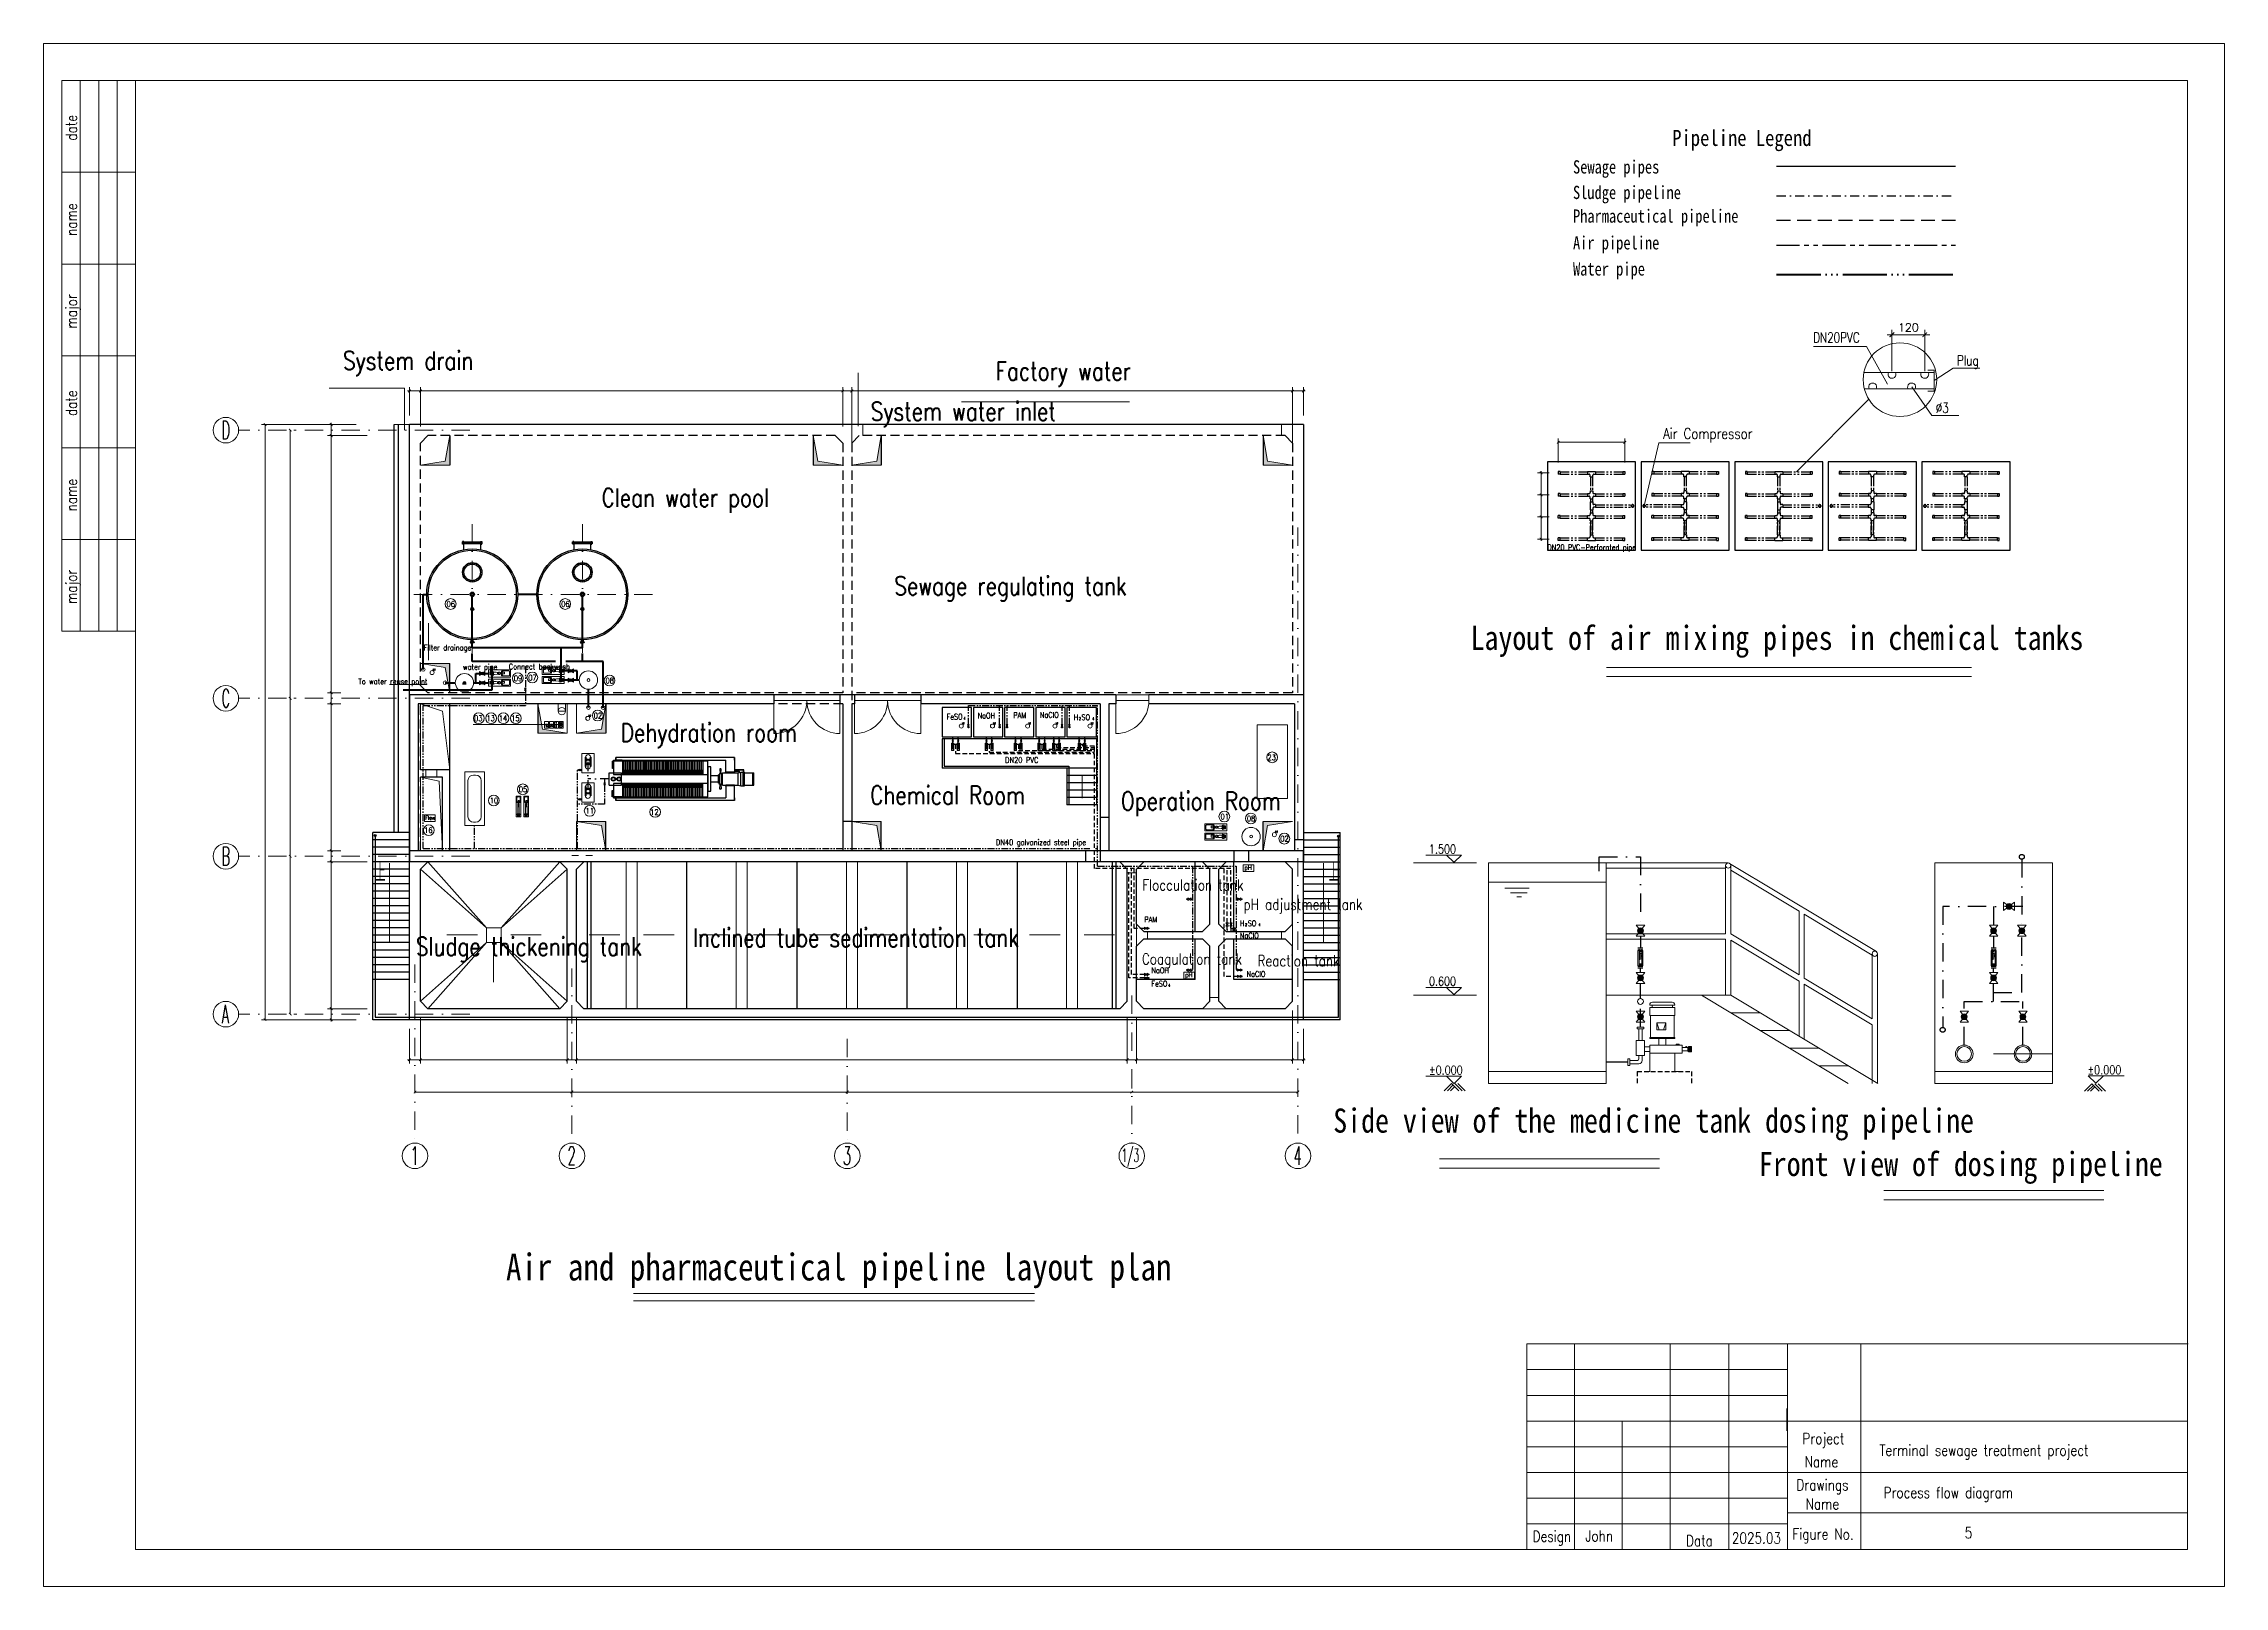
# Model space of a CAD drawing. Extents: x 838828 to 1489448, y 610351 to 848160.
# Drawn here: x 952108 to 1011508, y 610351 to 652351 of the extents above; entities that cross this region are included whole.
import ezdxf
from ezdxf.enums import TextEntityAlignment as Align

# ---------------------------------------------------------------- set-up
doc = ezdxf.new("R2010")
doc.units = 0
doc.header["$LTSCALE"] = 1000
doc.header["$MEASUREMENT"] = 0
for name, pattern in [('ACAD_ISO06W100', [36, 24, -3, 0, -3, 0, -3, 0, -3]), ('DASHDOT', [1, 0.5, -0.25, 0, -0.25]), ('HIDDEN', [0.375, 0.25, -0.125]), ('HIDDEN2', [0.1875, 0.125, -0.0625]), ('PHANTOM2', [1.25, 0.625, -0.125, 0.125, -0.125, 0.125, -0.125])]:
    doc.linetypes.add(name, pattern=pattern)
doc.layers.get('0').update_dxf_attribs({"linetype": 'CONTINUOUS', "lineweight": 13})
for name, color, linetype, lineweight in [('2', 7, 'CONTINUOUS', 13), ('D', 3, 'CONTINUOUS', 13), ('HATCH', 8, 'CONTINUOUS', 13), ('排水管', 4, 'CONTINUOUS', 13), ('文字', 7, 'CONTINUOUS', 13), ('标注', 8, 'CONTINUOUS', 13), ('标高', 104, 'CONTINUOUS', 9), ('水位线', 3, 'CONTINUOUS', 13), ('生活污水', 4, 'CONTINUOUS', 40), ('自来水', 5, 'ACAD_ISO06W100', 40), ('设备', 6, 'CONTINUOUS', 13)]:
    doc.layers.add(name, color=color, linetype=linetype, lineweight=lineweight)
for name, color, linetype in [('DIM', 7, 'CONTINUOUS'), ('TQ', 7, 'CONTINUOUS'), ('加药管道', 1, 'HIDDEN2'), ('水构筑物', 7, 'CONTINUOUS'), ('污水', 4, 'CONTINUOUS'), ('污泥管道', 3, 'DASHDOT'), ('空气管道', 6, 'PHANTOM2'), ('設備B', 3, 'CONTINUOUS')]:
    doc.layers.add(name, color=color, linetype=linetype)
doc.styles.add('HZ', font='romans.shx', dxfattribs={"width": 0.7, "bigfont": 'gbcbig.shx'})
doc.styles.add('HZTXT', font='SimSun.ttf')
doc.styles.add('ROMANS', font='ROMANS')
doc.styles.add('ST', font='SimSun.ttf', dxfattribs={"width": 0.8})
doc.styles.get("Standard").update_dxf_attribs({"font": 'ROMANS.SHX', "width": 1.2, "bigfont": 'gbcbig.shx'})

msp = doc.modelspace()

# ---------------------------------------------------------------- texts
at = {"style": 'HZ', "width": 0.8}
for s, p in [('date', (953016, 650060)), ('name', (953016, 647560)), ('major', (953016, 645060)), ('date', (953016, 642560)), ('name', (953016, 640060)), ('major', (953016, 637560))]:
    msp.add_text(s, height=300, rotation=90, dxfattribs=at).set_placement(p, align=Align.CENTER)
at = {"linetype": 'ByBlock', "ltscale": 200}
for s, height, width, p in [('System drain', 500, 0.8, (960264, 643472)), ('Factory water', 500, 0.8, (978037, 643186)), ('System water inlet', 500, 0.8, (974638, 642089)), ('D', 500, 0.5, (956958, 641580)), ('Air Compressor', 294.91, 0.8, (996220, 641589)), ('Clean water pool', 500, 0.8, (967305, 639742)), ('DN20 PVC-Perforated pipe', 147.46, 0.8, (993070, 638564)), ('Sewage regulating tank', 500, 0.8, (975280, 637339)), ('C', 500, 0.5, (956958, 634280)), ('Dehydration room', 500, 0.8, (967828, 633342)), ('FeSO', 153.6, 0.8, (976706, 633947)), ('4', 76.8, 0.8, (977160, 633945)), ('NaOH', 153.6, 0.8, (977550, 633979)), ('PAM', 153.6, 0.8, (978521, 633991)), ('NaClO', 153.6, 0.8, (979247, 633999)), ('H SO', 153.6, 0.8, (980167, 633934)), ('2', 76.8, 0.8, (980303, 633934)), ('4', 76.8, 0.8, (980668, 633934)), ('DN20 PVC', 150, 0.8, (978297, 632772)), ('Chemical Room', 500, 0.8, (974622, 631642)), ('Operation Room', 500, 0.8, (981450, 631482)), ('B', 500, 0.5, (956958, 629980)), ('上', 500, 0.8, (961135, 629533)), ('上', 500, 0.8, (987114, 629533)), ('Flocculation tank', 300, 0.8, (982034, 629295)), ('pH adjustment tank', 300, 0.8, (984791, 628768)), ('PAM', 153.6, 0.8, (982089, 628429)), ('H SO', 153.6, 0.8, (984695, 628323)), ('Sludge thickening tank', 500, 0.8, (962248, 627522)), ('Inclined tube sedimentation tank', 500, 0.8, (969792, 627760)), ('NaClO', 153.6, 0.8, (984695, 627991)), ('2', 76.8, 0.8, (984831, 628323)), ('4', 76.8, 0.8, (985196, 628323)), ('Coagulation tank', 300, 0.8, (982023, 627281)), ('Reaction tank', 300, 0.8, (985173, 627232)), ('NaOH', 153.6, 0.8, (982285, 627042)), ('FeSO', 153.6, 0.8, (982285, 626679)), ('4', 76.8, 0.8, (982739, 626676)), ('NaClO', 153.6, 0.8, (984876, 626942)), ('A', 500, 0.5, (956958, 625680)), ('1', 500, 0.5, (962109, 621825)), ('2', 500, 0.5, (966384, 621825)), ('3', 500, 0.5, (973884, 621825)), ('1/3', 360, 0.5, (981471, 621904)), ('4', 500, 0.5, (986159, 621825))]:
    msp.add_text(s, height=height, dxfattribs=dict(at, width=width)).set_placement(p)
at = {"ltscale": 200, "width": 0.75}
for s, p in [('DN20PVC', (1000307, 644212)), ('Plug', (1004223, 643589)), ('%%C3', (1003647, 642297))]:
    msp.add_text(s, height=275.6, dxfattribs=at).set_placement(p)
at = {"linetype": 'ByBlock', "ltscale": 200, "width": 0.8}
for s, height, p in [('06', 150, (963084, 637094)), ('06', 150, (966207, 637094)), ('Filter drainage', 150, (962461, 635907)), ('To water reuse point', 150, (960683, 634986)), ('water pipe', 150, (963530, 635382)), ('Connect backwash', 150, (964778, 635391)), ('09', 150, (964915, 635072)), ('07', 150, (965311, 635089)), ('08', 150, (967414, 635010)), ('03', 150, (963833, 633983)), ('13', 150, (964170, 633983)), ('14', 150, (964507, 633983)), ('15', 150, (964844, 633983)), ('02', 150, (967092, 634057)), ('23', 150, (985445, 632918)), ('05', 150, (965052, 632049)), ('10', 150, (964260, 631744)), ('11', 150, (966871, 631462)), ('12', 150, (968633, 631429)), ('16', 150, (962474, 630936)), ('01', 150, (984166, 631307)), ('08', 150, (984882, 631255)), ('DN40 galvanized steel pipe', 150, (978046, 630607)), ('02', 150, (985794, 630707)), ('1.500', 240, (989841, 630423)), ('0.600', 240, (989841, 626823)), ('±0.000', 240, (989841, 624405)), ('±0.000', 240, (1007779, 624413))]:
    msp.add_text(s, height=height, dxfattribs=at).set_placement(p, align=Align.MIDDLE_LEFT)
at = {"style": 'HZ', "width": 0.8}
for s, p in [('Project', (1000585, 614224)), ('Name', (1000533, 613593)), ('Drawings', (1000560, 612963)), ('Name', (1000560, 612445)), ('Design', (993190, 611563)), ('John', (994480, 611575)), ('Figure No.', (1000577, 611625)), ('Data', (997209, 611443)), ('2025.03', (998762, 611516))]:
    msp.add_text(s, height=300, dxfattribs=at).set_placement(p, align=Align.CENTER)
for s, p in [('Terminal sewage treatment project', (1002110, 613905)), ('Process flow diagram', (1002225, 612755)), ('5', (1004437, 611659))]:
    msp.add_text(s, height=300, dxfattribs=at).set_placement(p)
at = {"layer": 'DIM', "style": 'HZTXT', "width": 0.8}
for s, p in [('Sewage pipes', (993766, 648815)), ('Sludge pipeline', (993766, 648120)), ('Pharmaceutical pipeline', (993766, 647477)), ('Air pipeline', (993766, 646748)), ('Water pipe', (993766, 646037))]:
    msp.add_text(s, height=360, dxfattribs=at).set_placement(p)
at = {"layer": '文字', "linetype": 'Continuous', "style": 'ST', "width": 0.85}
for s, height, p in [('Pipeline Legend', 437.4, (996469, 649565)), ('Layout of air mixing pipes in chemical tanks', 656.1, (990976, 635846)), ('Side view of the medicine tank dosing pipeline', 656.1, (987236, 622703)), ('Front view of dosing pipeline', 656.1, (998828, 621522)), ('Air and pharmaceutical pipeline layout plan', 729, (964703, 618680))]:
    msp.add_text(s, height=height, dxfattribs=at).set_placement(p)
at = {"layer": '标注', "color": 3, "ltscale": 0.001, "insert": (1002900, 644623), "char_height": 220, "attachment_point": 5, "style": 'ROMANS'}
msp.add_mtext('\\A1;120', dxfattribs=at)
at = {"layer": '设备', "width": 0.8}
for s, height, p in [('pH', 61.4, (965836, 633741)), ('SS', 61.4, (965967, 633741)), ('NH3-N', 38.4, (966090, 633730)), ('COD', 61.4, (966233, 633735))]:
    msp.add_text(s, height=height, rotation=90, dxfattribs=at).set_placement(p)
for s, height, p in [('Flow', 102.4, (962508, 631223)), ('pH', 128, (984817, 629854)), ('pH', 128, (983202, 626934))]:
    msp.add_text(s, height=height, dxfattribs=at).set_placement(p)

# ---------------------------------------------------------------- blocks, each defined once
blk = doc.blocks.new('_ARCHTICK')
at = {"const_width": 0.5}
blk.add_lwpolyline([(-0.7, -0.7), (0.7, 0.7)], dxfattribs=at)
blk = doc.blocks.new('CXX')
at = {"color": 0, "linetype": 'ByBlock', "const_width": 35}
blk.add_lwpolyline([(-71, -71), (71, 71)], dxfattribs=at)
blk = doc.blocks.new('CXX1')
blk.add_line((-152, 0), (152, 0))
blk.add_blockref('CXX', (0, 0))

# ---------------------------------------------------------------- hatches: boundary and pattern name
at = {"layer": 'HATCH'}
for points in [[(965794, 633811, 1), (965812, 633811, 1)], [(965931, 633811, 1), (965948, 633811, 1)], [(966065, 633811, 1), (966082, 633811, 1)], [(966196, 633811, 1), (966213, 633811, 1)], [(962635, 631286, 1), (962635, 631257, 1)]]:
    msp.add_hatch(color=256, dxfattribs=at).paths.add_polyline_path(points)
at = {"layer": '标注'}
h = msp.add_hatch(color=256, dxfattribs=at)
h.paths.add_polyline_path([(963050, 640987), (963173, 641678), (963173, 640878), (962373, 640878)])
h.paths.add_polyline_path([(962593, 640987), (961903, 640987), (961903, 640537), (962593, 640537)], flags=9)
h = msp.add_hatch(color=256, dxfattribs=at)
h.paths.add_polyline_path([(973196, 640987), (973073, 641678), (973073, 640878), (973873, 640878)])
h.paths.add_polyline_path([(973653, 640987), (974343, 640987), (974343, 640537), (973653, 640537)], flags=9)
h = msp.add_hatch(color=256, dxfattribs=at)
h.paths.add_polyline_path([(974800, 640987), (974923, 641678), (974923, 640878), (974123, 640878)])
h.paths.add_polyline_path([(974343, 640987), (973653, 640987), (973653, 640537), (974343, 640537)], flags=9)
h = msp.add_hatch(color=256, dxfattribs=at)
h.paths.add_polyline_path([(985446, 640987), (985323, 641678), (985323, 640878), (986123, 640878)])
h.paths.add_polyline_path([(985903, 640987), (986593, 640987), (986593, 640537), (985903, 640537)], flags=9)
h = msp.add_hatch(color=256, dxfattribs=at)
h.paths.add_polyline_path([(963050, 635368), (963173, 634678), (963173, 635478), (962373, 635478)])
h.paths.add_polyline_path([(962593, 635369), (961903, 635369), (961903, 635819), (962593, 635819)], flags=9)
h = msp.add_hatch(color=256, dxfattribs=at)
h.paths.add_polyline_path([(965696, 633687), (965573, 634378), (965573, 633578), (966373, 633578)])
h.paths.add_polyline_path([(966153, 633687), (966843, 633687), (966843, 633237), (966153, 633237)], flags=9)
h = msp.add_hatch(color=256, dxfattribs=at)
h.paths.add_polyline_path([(965696, 633687), (965573, 634378), (965573, 633578), (966373, 633578)])
h.paths.add_polyline_path([(966153, 633687), (966843, 633687), (966843, 633237), (966153, 633237)], flags=9)
h = msp.add_hatch(color=256, dxfattribs=at)
h.paths.add_polyline_path([(967300, 633687), (967423, 634378), (967423, 633578), (966623, 633578)])
h.paths.add_polyline_path([(966843, 633687), (966153, 633687), (966153, 633237), (966843, 633237)], flags=9)
h = msp.add_hatch(color=256, dxfattribs=at)
h.paths.add_polyline_path([(967300, 633687), (967423, 634378), (967423, 633578), (966623, 633578)])
h.paths.add_polyline_path([(966843, 633687), (966153, 633687), (966153, 633237), (966843, 633237)], flags=9)
h = msp.add_hatch(color=256, dxfattribs=at)
h.paths.add_polyline_path([(967300, 631068), (967423, 630378), (967423, 631178), (966623, 631178)])
h.paths.add_polyline_path([(966843, 631069), (966153, 631069), (966153, 631519), (966843, 631519)], flags=9)
h = msp.add_hatch(color=256, dxfattribs=at)
h.paths.add_polyline_path([(967300, 631068), (967423, 630378), (967423, 631178), (966623, 631178)])
h.paths.add_polyline_path([(966843, 631069), (966153, 631069), (966153, 631519), (966843, 631519)], flags=9)
h = msp.add_hatch(color=256, dxfattribs=at)
h.paths.add_polyline_path([(974800, 631068), (974923, 630378), (974923, 631178), (974123, 631178)])
h.paths.add_polyline_path([(974343, 631069), (973653, 631069), (973653, 631519), (974343, 631519)], flags=9)
h = msp.add_hatch(color=256, dxfattribs=at)
h.paths.add_polyline_path([(985446, 631068), (985323, 630378), (985323, 631178), (986123, 631178)])
h.paths.add_polyline_path([(985903, 631069), (986593, 631069), (986593, 631519), (985903, 631519)], flags=9)
h = msp.add_hatch(color=256, dxfattribs=at)
h.paths.add_polyline_path([(985446, 631068), (985323, 630378), (985323, 631178), (986123, 631178)])
h.paths.add_polyline_path([(985903, 631069), (986593, 631069), (986593, 631519), (985903, 631519)], flags=9)
at = {"layer": '设备'}
h = msp.add_hatch(color=256, dxfattribs=at)
h.paths.add_polyline_path([(964034, 635234, -0.144014), (964054, 635240, -0.74823), (964074, 635171)])
h.paths.add_polyline_path([(964034, 635234), (964074, 635171, -0.144014), (964054, 635165, -0.74823)])
h = msp.add_hatch(color=256, dxfattribs=at)
h.paths.add_polyline_path([(964034, 634983, -0.144014), (964054, 634989, -0.74823), (964074, 634921)])
h.paths.add_polyline_path([(964034, 634983), (964074, 634921, -0.144014), (964054, 634915, -0.74823)])
h = msp.add_hatch(color=256, dxfattribs=at)
h.paths.add_polyline_path([(966487, 635306, 0.144014), (966467, 635312, 0.74823), (966446, 635244)])
h.paths.add_polyline_path([(966487, 635306), (966446, 635244, 0.144014), (966467, 635238, 0.74823)])
h = msp.add_hatch(color=256, dxfattribs=at)
h.paths.add_polyline_path([(966487, 635056, 0.144014), (966467, 635062, 0.74823), (966446, 634993)])
h.paths.add_polyline_path([(966487, 635056), (966446, 634993, 0.144014), (966467, 634987, 0.74823)])
h = msp.add_hatch(color=256, dxfattribs=at)
h.paths.add_polyline_path([(965217, 634780, 0.144014), (965214, 634771, 0.74823), (965243, 634763)])
h.paths.add_polyline_path([(965217, 634780), (965243, 634763, 0.144014), (965245, 634771, 0.74823)])
h = msp.add_hatch(color=256, dxfattribs=at)
h.paths.add_polyline_path([(976882, 633366, 0.144014), (976884, 633373, 0.74823), (976861, 633380)])
h.paths.add_polyline_path([(976882, 633366), (976861, 633380, 0.144014), (976859, 633373, 0.74823)])
h = msp.add_hatch(color=256, dxfattribs=at)
h.paths.add_polyline_path([(977032, 633366, 0.144014), (977034, 633373, 0.74823), (977011, 633380)])
h.paths.add_polyline_path([(977032, 633366), (977011, 633380, 0.144014), (977009, 633373, 0.74823)])
h = msp.add_hatch(color=256, dxfattribs=at)
h.paths.add_polyline_path([(977311, 633773, 0.144014), (977313, 633781, 0.74823), (977285, 633789)])
h.paths.add_polyline_path([(977311, 633773), (977285, 633789, 0.144014), (977283, 633781, 0.74823)])
h = msp.add_hatch(color=256, dxfattribs=at)
h.paths.add_polyline_path([(977799, 633366, 0.144014), (977801, 633373, 0.74823), (977778, 633380)])
h.paths.add_polyline_path([(977799, 633366), (977778, 633380, 0.144014), (977776, 633373, 0.74823)])
h = msp.add_hatch(color=256, dxfattribs=at)
h.paths.add_polyline_path([(977949, 633366, 0.144014), (977951, 633373, 0.74823), (977928, 633380)])
h.paths.add_polyline_path([(977949, 633366), (977928, 633380, 0.144014), (977926, 633373, 0.74823)])
h = msp.add_hatch(color=256, dxfattribs=at)
h.paths.add_polyline_path([(978161, 633773, 0.144014), (978163, 633781, 0.74823), (978135, 633789)])
h.paths.add_polyline_path([(978161, 633773), (978135, 633789, 0.144014), (978133, 633781, 0.74823)])
h = msp.add_hatch(color=256, dxfattribs=at)
h.paths.add_polyline_path([(978362, 633773, 0.144014), (978365, 633781, 0.74823), (978336, 633789)])
h.paths.add_polyline_path([(978362, 633773), (978336, 633789, 0.144014), (978334, 633781, 0.74823)])
h = msp.add_hatch(color=256, dxfattribs=at)
h.paths.add_polyline_path([(978591, 633366, 0.144014), (978593, 633373, 0.74823), (978570, 633380)])
h.paths.add_polyline_path([(978591, 633366), (978570, 633380, 0.144014), (978568, 633373, 0.74823)])
h = msp.add_hatch(color=256, dxfattribs=at)
h.paths.add_polyline_path([(978741, 633366, 0.144014), (978743, 633373, 0.74823), (978720, 633380)])
h.paths.add_polyline_path([(978741, 633366), (978720, 633380, 0.144014), (978718, 633373, 0.74823)])
h = msp.add_hatch(color=256, dxfattribs=at)
h.paths.add_polyline_path([(979235, 633366, 0.144014), (979237, 633373, 0.74823), (979215, 633380)])
h.paths.add_polyline_path([(979235, 633366), (979215, 633380, 0.144014), (979213, 633373, 0.74823)])
h = msp.add_hatch(color=256, dxfattribs=at)
h.paths.add_polyline_path([(979385, 633366, 0.144014), (979387, 633373, 0.74823), (979365, 633380)])
h.paths.add_polyline_path([(979385, 633366), (979365, 633380, 0.144014), (979363, 633373, 0.74823)])
h = msp.add_hatch(color=256, dxfattribs=at)
h.paths.add_polyline_path([(979632, 633366, 0.144014), (979634, 633373, 0.74823), (979612, 633380)])
h.paths.add_polyline_path([(979632, 633366), (979612, 633380, 0.144014), (979610, 633373, 0.74823)])
h = msp.add_hatch(color=256, dxfattribs=at)
h.paths.add_polyline_path([(979782, 633366, 0.144014), (979784, 633373, 0.74823), (979762, 633380)])
h.paths.add_polyline_path([(979782, 633366), (979762, 633380, 0.144014), (979760, 633373, 0.74823)])
h = msp.add_hatch(color=256, dxfattribs=at)
h.paths.add_polyline_path([(979861, 633773, 0.144014), (979863, 633781, 0.74823), (979835, 633789)])
h.paths.add_polyline_path([(979861, 633773), (979835, 633789, 0.144014), (979833, 633781, 0.74823)])
h = msp.add_hatch(color=256, dxfattribs=at)
h.paths.add_polyline_path([(980062, 633773, 0.144014), (980065, 633781, 0.74823), (980036, 633789)])
h.paths.add_polyline_path([(980062, 633773), (980036, 633789, 0.144014), (980034, 633781, 0.74823)])
h = msp.add_hatch(color=256, dxfattribs=at)
h.paths.add_polyline_path([(980327, 633366, 0.144014), (980329, 633373, 0.74823), (980307, 633380)])
h.paths.add_polyline_path([(980327, 633366), (980307, 633380, 0.144014), (980305, 633373, 0.74823)])
h = msp.add_hatch(color=256, dxfattribs=at)
h.paths.add_polyline_path([(980477, 633366, 0.144014), (980479, 633373, 0.74823), (980456, 633380)])
h.paths.add_polyline_path([(980477, 633366), (980456, 633380, 0.144014), (980455, 633373, 0.74823)])
h = msp.add_hatch(color=256, dxfattribs=at)
h.paths.add_polyline_path([(966726, 632587, 0.144014), (966717, 632589, 0.74823), (966709, 632561)])
h.paths.add_polyline_path([(966726, 632587), (966709, 632561, 0.144014), (966717, 632559, 0.74823)])
h = msp.add_hatch(color=256, dxfattribs=at)
h.paths.add_polyline_path([(967401, 632209, -0.144014), (967404, 632200, -0.74823), (967375, 632192)])
h.paths.add_polyline_path([(967401, 632209), (967375, 632192, -0.144014), (967373, 632200, -0.74823)])
h = msp.add_hatch(color=256, dxfattribs=at)
h.paths.add_polyline_path([(966726, 631789, 0.144014), (966717, 631791, 0.74823), (966709, 631763)])
h.paths.add_polyline_path([(966726, 631789), (966709, 631763, 0.144014), (966717, 631761, 0.74823)])
h = msp.add_hatch(color=256, dxfattribs=at)
h.paths.add_polyline_path([(983310, 629072, -0.144014), (983318, 629075, -0.74823), (983327, 629046)])
h.paths.add_polyline_path([(983310, 629072), (983327, 629046, -0.144014), (983318, 629044, -0.74823)])
h = msp.add_hatch(color=256, dxfattribs=at)
h.paths.add_polyline_path([(984683, 629072, 0.144014), (984675, 629075, 0.74823), (984667, 629046)])
h.paths.add_polyline_path([(984683, 629072), (984667, 629046, 0.144014), (984675, 629044, 0.74823)])
h = msp.add_hatch(color=256, dxfattribs=at)
h.paths.add_polyline_path([(1005601, 628795, 0.144014), (1005644, 628782, 0.74823), (1005687, 628928)])
h.paths.add_polyline_path([(1005601, 628795), (1005687, 628928, 0.144014), (1005644, 628940, 0.74823)])
h = msp.add_hatch(color=256, dxfattribs=at)
h.paths.add_polyline_path([(982143, 628277, 0.144014), (982135, 628279, 0.74823), (982127, 628251)])
h.paths.add_polyline_path([(982143, 628277), (982127, 628251, 0.144014), (982135, 628248, 0.74823)])
h = msp.add_hatch(color=256, dxfattribs=at)
h.paths.add_polyline_path([(984358, 628362, 0.144014), (984361, 628370, 0.74823), (984332, 628379)])
h.paths.add_polyline_path([(984358, 628362), (984332, 628379, 0.144014), (984330, 628370, 0.74823)])
h = msp.add_hatch(color=256, dxfattribs=at)
h.paths.add_polyline_path([(984463, 628362, 0.144014), (984465, 628370, 0.74823), (984437, 628379)])
h.paths.add_polyline_path([(984463, 628362), (984437, 628379, 0.144014), (984434, 628370, 0.74823)])
h = msp.add_hatch(color=256, dxfattribs=at)
h.paths.add_polyline_path([(995670, 628158, 0.144014), (995682, 628200, 0.74823), (995537, 628243)])
h.paths.add_polyline_path([(995670, 628158), (995537, 628243, 0.144014), (995524, 628200, 0.74823)])
h = msp.add_hatch(color=256, dxfattribs=at)
h.paths.add_polyline_path([(1005288, 628158, 0.144014), (1005301, 628200, 0.74823), (1005156, 628243)])
h.paths.add_polyline_path([(1005288, 628158), (1005156, 628243, 0.144014), (1005143, 628200, 0.74823)])
h = msp.add_hatch(color=256, dxfattribs=at)
h.paths.add_polyline_path([(1006058, 628158, 0.144014), (1006070, 628200, 0.74823), (1005925, 628243)])
h.paths.add_polyline_path([(1006058, 628158), (1005925, 628243, 0.144014), (1005912, 628200, 0.74823)])
h = msp.add_hatch(color=256, dxfattribs=at)
h.paths.add_polyline_path([(982143, 627022, 0.144014), (982135, 627025, 0.74823), (982127, 626996)])
h.paths.add_polyline_path([(982143, 627022), (982127, 626996, 0.144014), (982135, 626994, 0.74823)])
h = msp.add_hatch(color=256, dxfattribs=at)
h.paths.add_polyline_path([(982143, 626927, 0.144014), (982135, 626929, 0.74823), (982127, 626901)])
h.paths.add_polyline_path([(982143, 626927), (982127, 626901, 0.144014), (982135, 626898, 0.74823)])
h = msp.add_hatch(color=256, dxfattribs=at)
h.paths.add_polyline_path([(983310, 627141, -0.144014), (983318, 627143, -0.74823), (983327, 627115)])
h.paths.add_polyline_path([(983310, 627141), (983327, 627115, -0.144014), (983318, 627112, -0.74823)])
h = msp.add_hatch(color=256, dxfattribs=at)
h.paths.add_polyline_path([(984683, 627142, 0.144014), (984675, 627144, 0.74823), (984667, 627116)])
h.paths.add_polyline_path([(984683, 627142), (984667, 627116, 0.144014), (984675, 627114, 0.74823)])
h = msp.add_hatch(color=256, dxfattribs=at)
h.paths.add_polyline_path([(984683, 626969, 0.144014), (984675, 626971, 0.74823), (984667, 626943)])
h.paths.add_polyline_path([(984683, 626969), (984667, 626943, 0.144014), (984675, 626940, 0.74823)])
h = msp.add_hatch(color=256, dxfattribs=at)
h.paths.add_polyline_path([(995670, 626872, 0.144014), (995682, 626915, 0.74823), (995537, 626958)])
h.paths.add_polyline_path([(995670, 626872), (995537, 626958, 0.144014), (995524, 626915, 0.74823)])
h = msp.add_hatch(color=256, dxfattribs=at)
h.paths.add_polyline_path([(1005288, 626872, 0.144014), (1005301, 626915, 0.74823), (1005156, 626958)])
h.paths.add_polyline_path([(1005288, 626872), (1005156, 626958, 0.144014), (1005143, 626915, 0.74823)])
h = msp.add_hatch(color=256, dxfattribs=at)
h.paths.add_polyline_path([(995670, 625816, 0.144014), (995682, 625858, 0.74823), (995537, 625901)])
h.paths.add_polyline_path([(995670, 625816), (995537, 625901, 0.144014), (995524, 625858, 0.74823)])
h = msp.add_hatch(color=256, dxfattribs=at)
h.paths.add_polyline_path([(1004356, 625816, -0.144014), (1004343, 625858, -0.74823), (1004488, 625901)])
h.paths.add_polyline_path([(1004356, 625816), (1004488, 625901, -0.144014), (1004501, 625858, -0.74823)])
h = msp.add_hatch(color=256, dxfattribs=at)
h.paths.add_polyline_path([(1006088, 625816, 0.144014), (1006101, 625858, 0.74823), (1005956, 625901)])
h.paths.add_polyline_path([(1006088, 625816), (1005956, 625901, 0.144014), (1005943, 625858, 0.74823)])

# ---------------------------------------------------------------- linework, layer by layer
at = {"linetype": 'Continuous'}
for p, q in [((1011508, 652351), (952108, 652351)), ((952108, 652351), (952108, 610351)), ((1011508, 610351), (1011508, 652351)), ((952608, 651351), (952608, 636351)), ((954608, 651351), (952608, 651351)), ((953108, 651351), (953108, 636351)), ((953608, 651351), (953608, 636351)), ((954108, 651351), (954108, 636351)), ((1010508, 651351), (954608, 651351)), ((954608, 651351), (954608, 611351)), ((1010508, 611351), (1010508, 651351)), ((954608, 648851), (952608, 648851)), ((954608, 646351), (952608, 646351)), ((954608, 643851), (952608, 643851)), ((954608, 641351), (952608, 641351)), ((954608, 638851), (952608, 638851)), ((954608, 636351), (952608, 636351)), ((952108, 610351), (1011508, 610351))]:
    msp.add_line(p, q, dxfattribs=at)
at = {"linetype": 'ByBlock', "ltscale": 200}
for p, q in [((962594, 636574), (962594, 635854)), ((994680, 635370), (1004623, 635370)), ((994680, 635118), (1004623, 635118)), ((962545, 634899), (961825, 634899)), ((961529, 630041), (961529, 628335)), ((986966, 630041), (986966, 628335)), ((990127, 621986), (996118, 621986)), ((990127, 621733), (996118, 621733)), ((1002233, 621130), (1008224, 621130)), ((1002233, 620877), (1008224, 620877)), ((968172, 618325), (979094, 618325)), ((968172, 618123), (979094, 618123))]:
    msp.add_line(p, q, dxfattribs=at)
for p, q in [((962594, 635562), (962594, 635854)), ((961533, 634899), (961825, 634899)), ((961529, 627881), (961529, 628335)), ((986966, 627881), (986966, 628335)), ((992508, 611351), (992508, 616951)), ((992508, 616951), (1010508, 616951)), ((992519, 616951), (1010519, 616951)), ((993808, 611351), (993808, 616951)), ((996408, 611351), (996408, 616951)), ((998008, 611351), (998008, 616951)), ((999608, 611351), (999608, 616951)), ((1001608, 611351), (1001608, 616951)), ((992508, 616251), (999608, 616251)), ((992508, 615551), (999608, 615551)), ((992508, 614851), (1010508, 614851)), ((995108, 611351), (995108, 614851)), ((999190, 614852), (999845, 614852)), ((999590, 614583), (999590, 615196)), ((992508, 614151), (999608, 614151)), ((992508, 613451), (999608, 613451)), ((999608, 613451), (1010508, 613451)), ((992508, 612751), (999608, 612751)), ((992508, 612051), (999608, 612051)), ((999608, 612351), (1010508, 612351)), ((954608, 611351), (1010508, 611351))]:
    msp.add_line(p, q)
for centre in [(963194, 637095), (966316, 637095), (965024, 635073), (965420, 635095), (967523, 635011), (963960, 633985), (964297, 633985), (964634, 633985), (964971, 633985), (967202, 634058), (985572, 632920), (965161, 632050), (964370, 631745), (966981, 631463), (968766, 631435), (984269, 631308), (962601, 630937), (984992, 631256), (985903, 630708)]:
    msp.add_circle(centre, 147, dxfattribs=at)
at = {"layer": '2'}
for p, q in [((995535, 627734), (995672, 627734)), ((995535, 627696), (995672, 627696)), ((995535, 627666), (995672, 627666)), ((995535, 627248), (995535, 627666)), ((995564, 627696), (995564, 627218)), ((995564, 627638), (995620, 627638)), ((995564, 627621), (995594, 627621)), ((995564, 627605), (995594, 627605)), ((995564, 627587), (995620, 627587)), ((995564, 627571), (995594, 627571)), ((995564, 627554), (995594, 627554)), ((995564, 627537), (995620, 627537)), ((995564, 627521), (995594, 627521)), ((995564, 627504), (995594, 627504)), ((995564, 627487), (995620, 627487)), ((995564, 627470), (995594, 627470)), ((995564, 627454), (995594, 627454)), ((995564, 627437), (995620, 627437)), ((995564, 627420), (995594, 627420)), ((995564, 627298), (995643, 627298)), ((995564, 627269), (995564, 627298)), ((995643, 627269), (995564, 627269)), ((995575, 627575), (995637, 627575)), ((995587, 627480), (995575, 627575)), ((995620, 627480), (995587, 627480)), ((995637, 627575), (995620, 627480)), ((995643, 627696), (995643, 627218)), ((995643, 627298), (995643, 627269)), ((995672, 627666), (995672, 627248)), ((1005154, 627734), (1005290, 627734)), ((1005154, 627696), (1005290, 627696)), ((1005154, 627666), (1005290, 627666)), ((1005154, 627248), (1005154, 627666)), ((1005183, 627696), (1005183, 627218)), ((1005183, 627638), (1005239, 627638)), ((1005183, 627621), (1005213, 627621)), ((1005183, 627605), (1005213, 627605)), ((1005183, 627587), (1005239, 627587)), ((1005183, 627571), (1005213, 627571)), ((1005183, 627554), (1005213, 627554)), ((1005183, 627537), (1005239, 627537)), ((1005183, 627521), (1005213, 627521)), ((1005183, 627504), (1005213, 627504)), ((1005183, 627487), (1005239, 627487)), ((1005183, 627470), (1005213, 627470)), ((1005183, 627454), (1005213, 627454)), ((1005183, 627437), (1005239, 627437)), ((1005183, 627420), (1005213, 627420)), ((1005183, 627298), (1005262, 627298)), ((1005183, 627269), (1005183, 627298)), ((1005262, 627269), (1005183, 627269)), ((1005194, 627575), (1005255, 627575)), ((1005205, 627480), (1005194, 627575)), ((1005239, 627480), (1005205, 627480)), ((1005255, 627575), (1005239, 627480)), ((1005262, 627696), (1005262, 627218)), ((1005262, 627298), (1005262, 627269)), ((1005290, 627666), (1005290, 627248)), ((995672, 627248), (995535, 627248)), ((995535, 627218), (995672, 627218)), ((995535, 627181), (995672, 627181)), ((1005290, 627248), (1005154, 627248)), ((1005154, 627218), (1005290, 627218)), ((1005154, 627181), (1005290, 627181))]:
    msp.add_line(p, q, dxfattribs=at)
at = {"layer": 'D', "ltscale": 200}
for p, q in [((964124, 635256), (963983, 635149)), ((963983, 635256), (964124, 635149)), ((963983, 635149), (963983, 635256)), ((964124, 635006), (963983, 634898)), ((963983, 635006), (964124, 634898)), ((963983, 634898), (963983, 635006)), ((964124, 635256), (964124, 635149)), ((964124, 635006), (964124, 634898)), ((966396, 635329), (966537, 635222)), ((966537, 635329), (966396, 635222)), ((966396, 635329), (966396, 635222)), ((966396, 635078), (966537, 634971)), ((966537, 635078), (966396, 634971)), ((966396, 635078), (966396, 634971)), ((966537, 635222), (966537, 635329)), ((966537, 634971), (966537, 635078)), ((965207, 634742), (965252, 634801)), ((965207, 634801), (965252, 634742)), ((965252, 634801), (965207, 634801)), ((965207, 634742), (965252, 634742)), ((977320, 633810), (977276, 633752)), ((977320, 633752), (977276, 633810)), ((977320, 633810), (977276, 633810)), ((978170, 633810), (978126, 633752)), ((978170, 633752), (978126, 633810)), ((978170, 633810), (978126, 633810)), ((978372, 633810), (978327, 633752)), ((978372, 633752), (978327, 633810)), ((978372, 633810), (978327, 633810)), ((979870, 633810), (979826, 633752)), ((979870, 633752), (979826, 633810)), ((979870, 633810), (979826, 633810)), ((980072, 633810), (980027, 633752)), ((980072, 633752), (980027, 633810)), ((980072, 633810), (980027, 633810)), ((976889, 633397), (976853, 633350)), ((976889, 633350), (976853, 633397)), ((976889, 633397), (976853, 633397)), ((976853, 633350), (976889, 633350)), ((977039, 633397), (977003, 633350)), ((977039, 633350), (977003, 633397)), ((977039, 633397), (977003, 633397)), ((977003, 633350), (977039, 633350)), ((977276, 633752), (977320, 633752)), ((977806, 633397), (977771, 633350)), ((977806, 633350), (977771, 633397)), ((977806, 633397), (977771, 633397)), ((977771, 633350), (977806, 633350)), ((977956, 633397), (977920, 633350)), ((977956, 633350), (977920, 633397)), ((977956, 633397), (977920, 633397)), ((977920, 633350), (977956, 633350)), ((978126, 633752), (978170, 633752)), ((978327, 633752), (978372, 633752)), ((978599, 633397), (978563, 633350)), ((978599, 633350), (978563, 633397)), ((978599, 633397), (978563, 633397)), ((978563, 633350), (978599, 633350)), ((978749, 633397), (978713, 633350)), ((978749, 633350), (978713, 633397)), ((978749, 633397), (978713, 633397)), ((978713, 633350), (978749, 633350)), ((979243, 633397), (979207, 633350)), ((979243, 633350), (979207, 633397)), ((979243, 633397), (979207, 633397)), ((979207, 633350), (979243, 633350)), ((979393, 633397), (979357, 633350)), ((979393, 633350), (979357, 633397)), ((979393, 633397), (979357, 633397)), ((979357, 633350), (979393, 633350)), ((979640, 633397), (979604, 633350)), ((979640, 633350), (979604, 633397)), ((979640, 633397), (979604, 633397)), ((979604, 633350), (979640, 633350)), ((979790, 633397), (979754, 633350)), ((979790, 633350), (979754, 633397)), ((979790, 633397), (979754, 633397)), ((979754, 633350), (979790, 633350)), ((979826, 633752), (979870, 633752)), ((980027, 633752), (980072, 633752)), ((980335, 633397), (980299, 633350)), ((980335, 633350), (980299, 633397)), ((980335, 633397), (980299, 633397)), ((980299, 633350), (980335, 633350)), ((980485, 633397), (980449, 633350)), ((980485, 633350), (980449, 633397)), ((980485, 633397), (980449, 633397)), ((980449, 633350), (980485, 633350)), ((966688, 632596), (966747, 632552)), ((966747, 632596), (966688, 632552)), ((966688, 632596), (966688, 632552)), ((966747, 632552), (966747, 632596)), ((967411, 632171), (967366, 632230)), ((967411, 632230), (967366, 632171)), ((967366, 632230), (967411, 632230)), ((967411, 632171), (967366, 632171)), ((966688, 631798), (966747, 631754)), ((966747, 631798), (966688, 631754)), ((966688, 631798), (966688, 631754)), ((966747, 631754), (966747, 631798)), ((983362, 629093), (983274, 629026)), ((983274, 629093), (983362, 629026)), ((983274, 629026), (983274, 629093)), ((983362, 629093), (983362, 629026)), ((984631, 629093), (984719, 629026)), ((984719, 629093), (984631, 629026)), ((984631, 629093), (984631, 629026)), ((984719, 629026), (984719, 629093)), ((1005794, 628747), (1005494, 628976)), ((1005494, 628747), (1005794, 628976)), ((1005494, 628976), (1005494, 628747)), ((1005794, 628747), (1005794, 628976)), ((982091, 628298), (982179, 628230)), ((982179, 628298), (982091, 628230)), ((982091, 628298), (982091, 628230)), ((982179, 628230), (982179, 628298)), ((984379, 628415), (984312, 628327)), ((984379, 628327), (984312, 628415)), ((984379, 628415), (984312, 628415)), ((984312, 628327), (984379, 628327)), ((984484, 628415), (984417, 628327)), ((984484, 628327), (984417, 628415)), ((984484, 628415), (984417, 628415)), ((984417, 628327), (984484, 628327)), ((995718, 628351), (995489, 628050)), ((995718, 628050), (995489, 628351)), ((995718, 628351), (995489, 628351)), ((995489, 628050), (995718, 628050)), ((1005337, 628351), (1005107, 628050)), ((1005337, 628050), (1005107, 628351)), ((1005337, 628351), (1005107, 628351)), ((1005107, 628050), (1005337, 628050)), ((1006106, 628351), (1005877, 628050)), ((1006106, 628050), (1005877, 628351)), ((1006106, 628351), (1005877, 628351)), ((1005877, 628050), (1006106, 628050)), ((982091, 627043), (982179, 626976)), ((982179, 627043), (982091, 626976)), ((982091, 627043), (982091, 626976)), ((982091, 626948), (982179, 626880)), ((982179, 626948), (982091, 626880)), ((982091, 626948), (982091, 626880)), ((982179, 626976), (982179, 627043)), ((982179, 626880), (982179, 626948)), ((983362, 627162), (983274, 627094)), ((983274, 627162), (983362, 627094)), ((983274, 627094), (983274, 627162)), ((983362, 627162), (983362, 627094)), ((984631, 627163), (984719, 627096)), ((984719, 627163), (984631, 627096)), ((984631, 627163), (984631, 627096)), ((984631, 626990), (984719, 626923)), ((984719, 626990), (984631, 626923)), ((984631, 626990), (984631, 626923)), ((984719, 627096), (984719, 627163)), ((984719, 626923), (984719, 626990)), ((995718, 627065), (995489, 626765)), ((995718, 626765), (995489, 627065)), ((995718, 627065), (995489, 627065)), ((995489, 626765), (995718, 626765)), ((1005337, 627065), (1005107, 626765)), ((1005337, 626765), (1005107, 627065)), ((1005337, 627065), (1005107, 627065)), ((1005107, 626765), (1005337, 626765)), ((995718, 626009), (995489, 625708)), ((995718, 625708), (995489, 626009)), ((995718, 626009), (995489, 626009)), ((995489, 625708), (995718, 625708)), ((1004307, 626009), (1004537, 625708)), ((1004307, 625708), (1004537, 626009)), ((1004307, 626009), (1004537, 626009)), ((1004537, 625708), (1004307, 625708)), ((1006137, 626009), (1005907, 625708)), ((1006137, 625708), (1005907, 626009)), ((1006137, 626009), (1005907, 626009)), ((1005907, 625708), (1006137, 625708))]:
    msp.add_line(p, q, dxfattribs=at)
at = {"layer": 'HATCH'}
for p, q in [((999852, 640694), (1001822, 642670)), ((995704, 639764), (996103, 641483)), ((996103, 641483), (996955, 641483)), ((963810, 633812), (966198, 633812)), ((985159, 631803), (985159, 633803)), ((985159, 633803), (985987, 633803)), ((985987, 633803), (985987, 631803)), ((963580, 632526), (964113, 632526)), ((963580, 631067), (963580, 632526)), ((963667, 631304), (963667, 632289)), ((963817, 632439), (963876, 632439)), ((964026, 632289), (964026, 631304)), ((964113, 632526), (964113, 631067)), ((980400, 632260), (980400, 632410)), ((980400, 631811), (980400, 632260)), ((985987, 631803), (985159, 631803)), ((964113, 631067), (963580, 631067)), ((963876, 631154), (963817, 631154)), ((991141, 630045), (989419, 630045)), ((994665, 630045), (997994, 630045)), ((997923, 629903), (994665, 629903)), ((997923, 629974), (997923, 628111)), ((998032, 630034), (1002032, 627634)), ((998065, 629974), (998065, 628111)), ((998065, 629848), (999923, 628734)), ((991465, 629525), (994665, 629525)), ((991906, 629357), (992569, 629357)), ((992061, 629233), (992515, 629233)), ((992235, 629127), (992359, 629127)), ((999923, 628734), (999923, 626996)), ((1000065, 628648), (1000065, 626911)), ((1000065, 628648), (1001915, 627539)), ((994665, 628111), (997923, 628111)), ((997923, 627968), (994665, 627968)), ((997923, 627968), (997923, 626445)), ((998065, 628111), (999923, 626996)), ((998065, 627945), (999923, 626830)), ((998065, 627945), (998065, 626445)), ((1001915, 627574), (1001915, 625801)), ((1002057, 627574), (1002057, 624045)), ((999923, 626830), (999923, 625331)), ((1000065, 626911), (1001915, 625801)), ((1000065, 626745), (1001915, 625635)), ((1000065, 626745), (1000065, 625245)), ((991141, 626445), (989417, 626445)), ((994665, 626445), (998065, 626445)), ((997265, 626445), (1001265, 624045)), ((998065, 626445), (1002065, 624045)), ((998865, 625965), (998065, 625965)), ((999665, 625485), (998865, 625485)), ((1001915, 625635), (1001915, 624045)), ((1000465, 625005), (999665, 625005)), ((1001265, 624525), (1000465, 624525)), ((1005222, 624845), (1006822, 624845))]:
    msp.add_line(p, q, dxfattribs=at)
at = {"layer": 'HATCH', "ltscale": 0.001}
for p, q in [((993363, 640950), (993363, 641598)), ((995177, 640950), (995177, 641598)), ((993363, 641498), (995177, 641498)), ((993113, 640664), (992795, 640664)), ((992895, 640664), (992895, 640714)), ((992895, 640664), (992895, 640064)), ((993113, 640064), (992795, 640064)), ((993113, 640064), (992795, 640064)), ((992895, 640064), (992895, 640114)), ((992895, 640064), (992895, 639464)), ((992895, 640064), (992895, 640014)), ((993113, 639464), (992795, 639464)), ((993113, 639464), (992795, 639464)), ((992895, 639464), (992895, 639514)), ((992895, 639464), (992895, 638864)), ((992895, 639464), (992895, 639414)), ((993113, 638864), (992795, 638864)), ((992895, 638864), (992895, 638814)), ((1010508, 616951), (1010508, 611351))]:
    msp.add_line(p, q, dxfattribs=at)
at = {"layer": 'HATCH'}
for centre, radius in [((963783, 637358), 1200), ((965803, 633811), 8.57), ((965940, 633811), 8.57), ((966073, 633811), 8.57), ((966204, 633811), 8.57), ((962635, 631271), 14.3), ((997994, 629974), 71.2), ((1001986, 627574), 71.2), ((1004422, 624845), 240), ((1004422, 624845), 200), ((1006022, 624845), 240), ((1006022, 624845), 200)]:
    msp.add_circle(centre, radius, dxfattribs=at)
for centre, start, end in [((963817, 632289), 90, 180), ((963876, 632289), 0, 90), ((963817, 631304), 180, 270), ((963876, 631304), 270, 0)]:
    msp.add_arc(centre, 150, start, end, dxfattribs=at)
at = {"layer": 'TQ'}
for p, q in [((963518, 638786), (964048, 638786)), ((963518, 638731), (963518, 638786)), ((964048, 638759), (963518, 638759)), ((964048, 638731), (963518, 638731)), ((963522, 638796), (963522, 638786)), ((963554, 638796), (963522, 638796)), ((963522, 638786), (963554, 638786)), ((963522, 638721), (963522, 638731)), ((963522, 638731), (963554, 638731)), ((963554, 638721), (963522, 638721)), ((963538, 638711), (963538, 638806)), ((963554, 638786), (963554, 638796)), ((963554, 638731), (963554, 638721)), ((963558, 638577), (963558, 638731)), ((964008, 638731), (964008, 638577)), ((964012, 638786), (964012, 638796)), ((964012, 638796), (964044, 638796)), ((964044, 638786), (964012, 638786)), ((964044, 638731), (964012, 638731)), ((964012, 638731), (964012, 638721)), ((964012, 638721), (964044, 638721)), ((964028, 638711), (964028, 638806)), ((964044, 638796), (964044, 638786)), ((964044, 638721), (964044, 638731)), ((964048, 638786), (964048, 638731)), ((966518, 638786), (967048, 638786)), ((966518, 638731), (966518, 638786)), ((967048, 638759), (966518, 638759)), ((967048, 638731), (966518, 638731)), ((966522, 638796), (966522, 638786)), ((966554, 638796), (966522, 638796)), ((966522, 638786), (966554, 638786)), ((966522, 638721), (966522, 638731)), ((966522, 638731), (966554, 638731)), ((966554, 638721), (966522, 638721)), ((966538, 638711), (966538, 638806)), ((966554, 638786), (966554, 638796)), ((966554, 638731), (966554, 638721)), ((966558, 638577), (966558, 638731)), ((967008, 638731), (967008, 638577)), ((967012, 638786), (967012, 638796)), ((967012, 638796), (967044, 638796)), ((967044, 638786), (967012, 638786)), ((967044, 638731), (967012, 638731)), ((967012, 638731), (967012, 638721)), ((967012, 638721), (967044, 638721)), ((967028, 638711), (967028, 638806)), ((967044, 638796), (967044, 638786)), ((967044, 638721), (967044, 638731)), ((967048, 638786), (967048, 638731)), ((963526, 637958), (963548, 637958)), ((963535, 638024), (963556, 638019)), ((963537, 637947), (963537, 637969)), ((963543, 638011), (963548, 638032)), ((963561, 638086), (963579, 638076)), ((963565, 638072), (963576, 638090)), ((963602, 638140), (963617, 638124)), ((963602, 638124), (963617, 638140)), ((963651, 638166), (963670, 638177)), ((963655, 638181), (963666, 638162)), ((963709, 638193), (963730, 638199)), ((963717, 638206), (963723, 638185)), ((963773, 638204), (963794, 638204)), ((963783, 638215), (963783, 638193)), ((963837, 638199), (963858, 638193)), ((963850, 638206), (963844, 638185)), ((963897, 638177), (963916, 638166)), ((963912, 638181), (963901, 638162)), ((963965, 638140), (963950, 638124)), ((963950, 638140), (963965, 638124)), ((964006, 638086), (963987, 638076)), ((963991, 638090), (964002, 638072)), ((964032, 638024), (964011, 638019)), ((964019, 638032), (964024, 638011)), ((964041, 637958), (964019, 637958)), ((964030, 637969), (964030, 637947)), ((966526, 637958), (966548, 637958)), ((966535, 638024), (966556, 638019)), ((966537, 637947), (966537, 637969)), ((966543, 638011), (966548, 638032)), ((966561, 638086), (966579, 638076)), ((966565, 638072), (966576, 638090)), ((966602, 638140), (966617, 638124)), ((966602, 638124), (966617, 638140)), ((966651, 638166), (966670, 638177)), ((966655, 638181), (966666, 638162)), ((966709, 638193), (966730, 638199)), ((966717, 638206), (966723, 638185)), ((966773, 638204), (966794, 638204)), ((966783, 638215), (966783, 638193)), ((966837, 638199), (966858, 638193)), ((966850, 638206), (966844, 638185)), ((966897, 638177), (966916, 638166)), ((966912, 638181), (966901, 638162)), ((966965, 638140), (966950, 638124)), ((966950, 638140), (966965, 638124)), ((967006, 638086), (966987, 638076)), ((966991, 638090), (967002, 638072)), ((967032, 638024), (967011, 638019)), ((967019, 638032), (967024, 638011)), ((967041, 637958), (967019, 637958)), ((967030, 637969), (967030, 637947)), ((963535, 637891), (963556, 637897)), ((963548, 637884), (963543, 637905)), ((963561, 637829), (963579, 637840)), ((963576, 637825), (963565, 637844)), ((963602, 637776), (963617, 637791)), ((963617, 637776), (963602, 637791)), ((963670, 637739), (963651, 637750)), ((963655, 637735), (963666, 637754)), ((963730, 637717), (963709, 637723)), ((963717, 637709), (963723, 637730)), ((963736, 637347), (963736, 637369)), ((963794, 637711), (963773, 637711)), ((963773, 637405), (963794, 637405)), ((963783, 637701), (963783, 637722)), ((963783, 637416), (963783, 637395)), ((963831, 637369), (963831, 637347)), ((963858, 637723), (963837, 637717)), ((963850, 637709), (963844, 637730)), ((963916, 637750), (963897, 637739)), ((963912, 637735), (963901, 637754)), ((963965, 637776), (963950, 637791)), ((963965, 637791), (963950, 637776)), ((964006, 637829), (963987, 637840)), ((964002, 637844), (963991, 637825)), ((964032, 637891), (964011, 637897)), ((964024, 637905), (964019, 637884)), ((966535, 637891), (966556, 637897)), ((966548, 637884), (966543, 637905)), ((966561, 637829), (966579, 637840)), ((966576, 637825), (966565, 637844)), ((966602, 637776), (966617, 637791)), ((966617, 637776), (966602, 637791)), ((966670, 637739), (966651, 637750)), ((966655, 637735), (966666, 637754)), ((966730, 637717), (966709, 637723)), ((966717, 637709), (966723, 637730)), ((966736, 637347), (966736, 637369)), ((966794, 637711), (966773, 637711)), ((966773, 637405), (966794, 637405)), ((966783, 637701), (966783, 637722)), ((966783, 637416), (966783, 637395)), ((966831, 637369), (966831, 637347)), ((966858, 637723), (966837, 637717)), ((966850, 637709), (966844, 637730)), ((966916, 637750), (966897, 637739)), ((966912, 637735), (966901, 637754)), ((966965, 637776), (966950, 637791)), ((966965, 637791), (966950, 637776)), ((967006, 637829), (966987, 637840)), ((967002, 637844), (966991, 637825)), ((967032, 637891), (967011, 637897)), ((967024, 637905), (967019, 637884)), ((963725, 637358), (963747, 637358)), ((963794, 637310), (963773, 637310)), ((963783, 637300), (963783, 637321)), ((963842, 637358), (963820, 637358)), ((966725, 637358), (966747, 637358)), ((966794, 637310), (966773, 637310)), ((966783, 637300), (966783, 637321)), ((966842, 637358), (966820, 637358)), ((963730, 636058), (963730, 636046)), ((963755, 636058), (963730, 636058)), ((963836, 636046), (963730, 636046)), ((963733, 636058), (963733, 636064)), ((963733, 636064), (963753, 636064)), ((963753, 636058), (963733, 636058)), ((963733, 636046), (963733, 636039)), ((963753, 636046), (963733, 636046)), ((963733, 636039), (963753, 636039)), ((963753, 636064), (963753, 636058)), ((963753, 636039), (963753, 636046)), ((963755, 636058), (963755, 636118)), ((963758, 636046), (963758, 636118)), ((963808, 636046), (963808, 636118)), ((963811, 636058), (963811, 636118)), ((963836, 636058), (963811, 636058)), ((963834, 636064), (963814, 636064)), ((963814, 636064), (963814, 636058)), ((963814, 636058), (963834, 636058)), ((963814, 636039), (963814, 636046)), ((963814, 636046), (963834, 636046)), ((963834, 636039), (963814, 636039)), ((963834, 636058), (963834, 636064)), ((963834, 636046), (963834, 636039)), ((963836, 636046), (963836, 636058)), ((966730, 636058), (966730, 636046)), ((966755, 636058), (966730, 636058)), ((966836, 636046), (966730, 636046)), ((966733, 636058), (966733, 636064)), ((966733, 636064), (966753, 636064)), ((966753, 636058), (966733, 636058)), ((966733, 636046), (966733, 636039)), ((966753, 636046), (966733, 636046)), ((966733, 636039), (966753, 636039)), ((966753, 636064), (966753, 636058)), ((966753, 636039), (966753, 636046)), ((966755, 636058), (966755, 636118)), ((966758, 636046), (966758, 636118)), ((966808, 636046), (966808, 636118)), ((966811, 636058), (966811, 636118)), ((966836, 636058), (966811, 636058)), ((966834, 636064), (966814, 636064)), ((966814, 636064), (966814, 636058)), ((966814, 636058), (966834, 636058)), ((966814, 636039), (966814, 636046)), ((966814, 636046), (966834, 636046)), ((966834, 636039), (966814, 636039)), ((966834, 636058), (966834, 636064)), ((966834, 636046), (966834, 636039)), ((966836, 636046), (966836, 636058))]:
    msp.add_line(p, q, dxfattribs=at)
at = {"layer": 'TQ', "linetype": 'DASHDOT'}
for p, q in [((963743, 636026), (963743, 636078)), ((963824, 636026), (963824, 636078)), ((966743, 636026), (966743, 636078)), ((966824, 636026), (966824, 636078))]:
    msp.add_line(p, q, dxfattribs=at)
at = {"layer": 'TQ'}
for centre, radius in [((963783, 637358), 1240), ((963783, 637358), 1200), ((966783, 637358), 1240), ((966783, 637358), 1200), ((963783, 637958), 265), ((963537, 637958), 8.5), ((963545, 638022), 8.5), ((963783, 637958), 225), ((963570, 638081), 8.5), ((963609, 638132), 8.5), ((963660, 638171), 8.5), ((963720, 638196), 8.5), ((963783, 638204), 8.5), ((963847, 638196), 8.5), ((963907, 638171), 8.5), ((963958, 638132), 8.5), ((963997, 638081), 8.5), ((964021, 638022), 8.5), ((964030, 637958), 8.5), ((966783, 637958), 265), ((966537, 637958), 8.5), ((966545, 638022), 8.5), ((966783, 637958), 225), ((966570, 638081), 8.5), ((966609, 638132), 8.5), ((966660, 638171), 8.5), ((966720, 638196), 8.5), ((966783, 638204), 8.5), ((966847, 638196), 8.5), ((966907, 638171), 8.5), ((966958, 638132), 8.5), ((966997, 638081), 8.5), ((967021, 638022), 8.5), ((967030, 637958), 8.5), ((963545, 637894), 8.5), ((963570, 637835), 8.5), ((963609, 637784), 8.5), ((963660, 637745), 8.5), ((963720, 637720), 8.5), ((963783, 637358), 60), ((963736, 637358), 6), ((963783, 637358), 35), ((963783, 637711), 8.5), ((963783, 637405), 6), ((963831, 637358), 6), ((963847, 637720), 8.5), ((963907, 637745), 8.5), ((963958, 637784), 8.5), ((963997, 637835), 8.5), ((964021, 637894), 8.5), ((966545, 637894), 8.5), ((966570, 637835), 8.5), ((966609, 637784), 8.5), ((966660, 637745), 8.5), ((966720, 637720), 8.5), ((966783, 637358), 60), ((966736, 637358), 6), ((966783, 637358), 35), ((966783, 637711), 8.5), ((966783, 637405), 6), ((966831, 637358), 6), ((966847, 637720), 8.5), ((966907, 637745), 8.5), ((966958, 637784), 8.5), ((966997, 637835), 8.5), ((967021, 637894), 8.5), ((963783, 636958), 40.5), ((963783, 637310), 6), ((966783, 636958), 40.5), ((966783, 637310), 6)]:
    msp.add_circle(centre, radius, dxfattribs=at)
at = {"layer": '加药管道', "ltscale": 3}
msp.add_line((999313, 647543), (1004184, 647543), dxfattribs=at)
at = {"layer": '加药管道'}
for p, q in [((976872, 633275), (977022, 633275)), ((976948, 633275), (976948, 633025)), ((977789, 633275), (977939, 633275)), ((977865, 633275), (977865, 633065)), ((978581, 633275), (978731, 633275)), ((978658, 633275), (978658, 633105)), ((979226, 633275), (979375, 633275)), ((979302, 633275), (979302, 633145)), ((979622, 633275), (979772, 633275)), ((979699, 633275), (979699, 633185)), ((980317, 633275), (980467, 633275)), ((980394, 633275), (980394, 633225)), ((980730, 633225), (980394, 633225)), ((980730, 629891), (980730, 633225)), ((976948, 633025), (980730, 633025)), ((977865, 633065), (980730, 633065)), ((978658, 633105), (980730, 633105)), ((979302, 633145), (980730, 633145)), ((979699, 633185), (980730, 633185)), ((984450, 629891), (980730, 629891)), ((981671, 626914), (981671, 629795)), ((981739, 627009), (981739, 629891)), ((981817, 628264), (981817, 629891)), ((984258, 629891), (984258, 626956)), ((984346, 628415), (984346, 629891)), ((984450, 628415), (984450, 629891)), ((982091, 628264), (981817, 628264)), ((982197, 628265), (982179, 628265)), ((984346, 628217), (984346, 628327)), ((984554, 628217), (984346, 628217)), ((984450, 628264), (984450, 628327)), ((984554, 628264), (984450, 628264)), ((982091, 626914), (981671, 626914)), ((982091, 627009), (981739, 627009)), ((982197, 627010), (982179, 627010)), ((982197, 626915), (982179, 626915)), ((984631, 626956), (984258, 626956)), ((984737, 626957), (984719, 626957)), ((995515, 624365), (996993, 624365)), ((995515, 624365), (995515, 624045)), ((996993, 624365), (996993, 624045))]:
    msp.add_line(p, q, dxfattribs=at)
for centre in [(982197, 628265), (984554, 628264), (984554, 628217), (982197, 627010), (982197, 626915)]:
    msp.add_circle(centre, 13, dxfattribs=at)
at = {"layer": '排水管'}
for p, q in [((1001688, 643401), (1003594, 643401)), ((1003434, 643461), (1003607, 643461)), ((1003607, 643461), (1003607, 642887)), ((1001701, 642951), (1003594, 642951)), ((1003434, 642887), (1003607, 642887))]:
    msp.add_line(p, q, dxfattribs=at)
at = {"layer": '文字'}
for p, q in [((990732, 630257), (989756, 630257)), ((990316, 630257), (990522, 630063)), ((990732, 630257), (990526, 630063)), ((990732, 626657), (989756, 626657)), ((990316, 626657), (990522, 626463)), ((990732, 626657), (990526, 626463)), ((990732, 624240), (989756, 624240)), ((990459, 624045), (990258, 623844)), ((990316, 624240), (990522, 624045)), ((990501, 624003), (990343, 623844)), ((990544, 623960), (990428, 623844)), ((990459, 624045), (990659, 623844)), ((990732, 624240), (990526, 624045)), ((990544, 624045), (990744, 623844)), ((990628, 624045), (990829, 623844)), ((1007896, 624031), (1007696, 623831)), ((1007939, 623989), (1007780, 623831)), ((1007802, 624247), (1008778, 624247)), ((1007802, 624247), (1008010, 624051)), ((1007981, 623947), (1007865, 623831)), ((1007896, 624031), (1008097, 623831)), ((1007981, 624031), (1008182, 623831)), ((1008218, 624247), (1008010, 624051)), ((1008066, 624031), (1008267, 623831))]:
    msp.add_line(p, q, dxfattribs=at)
at = {"layer": '标注', "ltscale": 0.001}
for p, q in [((1002453, 643436), (1002453, 644557)), ((1003347, 643436), (1003347, 644557)), ((1002454, 644425), (1003346, 644425)), ((974299, 643392), (974299, 642683)), ((960636, 642967), (959886, 642967)), ((961935, 642967), (960636, 642967)), ((961935, 641828), (961935, 642967)), ((962073, 642894), (962023, 642894)), ((962073, 642228), (962073, 642994)), ((962073, 642894), (962373, 642894)), ((962373, 641928), (962373, 642994)), ((962373, 641928), (962373, 642994)), ((962373, 642894), (973873, 642894)), ((962373, 642894), (962423, 642894)), ((973873, 641928), (973873, 642994)), ((973873, 641928), (973873, 642994)), ((973873, 642894), (974123, 642894)), ((974123, 641928), (974123, 642994)), ((974123, 641928), (974123, 642994)), ((974123, 642894), (986123, 642894)), ((986123, 642894), (986073, 642894)), ((986123, 641928), (986123, 642994)), ((986123, 641928), (986123, 642994)), ((986123, 642894), (986423, 642894)), ((986423, 642228), (986423, 642994)), ((986423, 642894), (986473, 642894)), ((974299, 642683), (974299, 641933)), ((978613, 642596), (977113, 642596)), ((981690, 642596), (978613, 642596)), ((959982, 641978), (958039, 641978)), ((958139, 641978), (958139, 625778)), ((958826, 641828), (958826, 634528)), ((958969, 641828), (958926, 641828)), ((960623, 641978), (959842, 641978)), ((960923, 641678), (959842, 641678)), ((960923, 641678), (959842, 641678)), ((959942, 641978), (959942, 642028)), ((959942, 641978), (959942, 641678)), ((959942, 641678), (959942, 634678)), ((959942, 641678), (959942, 641628)), ((962073, 641978), (961653, 641978)), ((958826, 634528), (958826, 630228)), ((958969, 634528), (958926, 634528)), ((958969, 634528), (958926, 634528)), ((960203, 634678), (959842, 634678)), ((960203, 634678), (959842, 634678)), ((959942, 634678), (959942, 634728)), ((959942, 634678), (959942, 634378)), ((982215, 634618), (981315, 634618)), ((982215, 634378), (982215, 634618)), ((960203, 634378), (959842, 634378)), ((960203, 634378), (959842, 634378)), ((959942, 634378), (959942, 630378)), ((959942, 634378), (959942, 634328)), ((962373, 632578), (962373, 634378)), ((966373, 633578), (966373, 634378)), ((966623, 633578), (966623, 634378)), ((962373, 632378), (962880, 632269)), ((962373, 632378), (962373, 630378)), ((962523, 632378), (962523, 632578)), ((962823, 632378), (962823, 632578)), ((962880, 632269), (962973, 630378)), ((966623, 631178), (966623, 630378)), ((960203, 630378), (959842, 630378)), ((960203, 630378), (959842, 630378)), ((959942, 630378), (959942, 630428)), ((959942, 630378), (959942, 630078)), ((958576, 630228), (958726, 630228)), ((958576, 630228), (958726, 630228)), ((958826, 630228), (958826, 625928)), ((960923, 630078), (959842, 630078)), ((960923, 630078), (959842, 630078)), ((959942, 630078), (959942, 626078)), ((959942, 630078), (959942, 630028)), ((960923, 626078), (959842, 626078)), ((960923, 626078), (959842, 626078)), ((959942, 626078), (959942, 626128)), ((959942, 626078), (959942, 625778)), ((959982, 625778), (958039, 625778)), ((959006, 625928), (958926, 625928)), ((960623, 625778), (959842, 625778)), ((959942, 625778), (959942, 625728)), ((962073, 625528), (962073, 624587)), ((962373, 625828), (962373, 624587)), ((962373, 625828), (962373, 624587)), ((966373, 625828), (966373, 624587)), ((966373, 625828), (966373, 624587)), ((966623, 625828), (966623, 624587)), ((966623, 625828), (966623, 624587)), ((981623, 625828), (981623, 624587)), ((981623, 625828), (981623, 624587)), ((981873, 625828), (981873, 624587)), ((981873, 625828), (981873, 624587)), ((986123, 626028), (986123, 624587)), ((986123, 626028), (986123, 624587)), ((986423, 625528), (986423, 624587)), ((962073, 624687), (962023, 624687)), ((962073, 624687), (962373, 624687)), ((962373, 624687), (966373, 624687)), ((962373, 624687), (962423, 624687)), ((966373, 624687), (966323, 624687)), ((966373, 624687), (966623, 624687)), ((966623, 624687), (981623, 624687)), ((966623, 624687), (966673, 624687)), ((981623, 624687), (981573, 624687)), ((981623, 624687), (981873, 624687)), ((981873, 624687), (986123, 624687)), ((981873, 624687), (981923, 624687)), ((986123, 624687), (986073, 624687)), ((986123, 624687), (986423, 624687)), ((986423, 624687), (986473, 624687)), ((962223, 624058), (962223, 623908)), ((962223, 623808), (966498, 623808)), ((966498, 624058), (966498, 623908)), ((966498, 624058), (966498, 623908)), ((966498, 623808), (973998, 623808)), ((973998, 624058), (973998, 623908)), ((973998, 624058), (973998, 623908)), ((973998, 623808), (981748, 623808)), ((981748, 624058), (981748, 623908)), ((981748, 624058), (981748, 623908)), ((981748, 623808), (986273, 623808)), ((986273, 624058), (986273, 623908))]:
    msp.add_line(p, q, dxfattribs=at)
at = {"layer": '标注', "ltscale": 200}
for p, q in [((1001756, 644108), (1000315, 644108)), ((1002329, 643079), (1001756, 644108)), ((1003607, 643177), (1004119, 643515)), ((1004119, 643515), (1004849, 643515)), ((1002993, 643009), (1003542, 642223)), ((1003542, 642223), (1004273, 642223))]:
    msp.add_line(p, q, dxfattribs=at)
at = {"layer": '标注', "linetype": 'DASHDOT'}
for p, q in [((963722, 641828), (957420, 641828)), ((963783, 639270), (963783, 635446)), ((966783, 639270), (966783, 635446)), ((986273, 639178), (986273, 622420)), ((968695, 637358), (962109, 637358)), ((963722, 634528), (957420, 634528)), ((963722, 630228), (957420, 630228)), ((962223, 627282), (962223, 622420)), ((966498, 627173), (966498, 622420)), ((981748, 626433), (981748, 622420)), ((963722, 625928), (957420, 625928)), ((973998, 625256), (973998, 622420))]:
    msp.add_line(p, q, dxfattribs=at)
at = {"layer": '标注'}
for p, q in [((963173, 641678), (963050, 640987)), ((973073, 641678), (973196, 640987)), ((974923, 641678), (974800, 640987)), ((985323, 641678), (985446, 640987)), ((963050, 640987), (962373, 640878)), ((973196, 640987), (973873, 640878)), ((974800, 640987), (974123, 640878)), ((985446, 640987), (986123, 640878)), ((963173, 640878), (962373, 640878)), ((973073, 640878), (973873, 640878)), ((974923, 640878), (974123, 640878)), ((985323, 640878), (986123, 640878)), ((963050, 635368), (962373, 635478)), ((963173, 635478), (962373, 635478)), ((963173, 634678), (963050, 635368)), ((971998, 634468), (973798, 634468)), ((975998, 634468), (974198, 634468)), ((982215, 634468), (981315, 634468)), ((962969, 634173), (962373, 634378)), ((963173, 634378), (962373, 634378)), ((962969, 634173), (962373, 634378)), ((963173, 632578), (962969, 634173)), ((963173, 632578), (962969, 634173)), ((963173, 630378), (963173, 634378)), ((965573, 634378), (965696, 633687)), ((965573, 634378), (965696, 633687)), ((966123, 634178), (966123, 634378)), ((966323, 634178), (966123, 634178)), ((966323, 634178), (966323, 634378)), ((967423, 634378), (967300, 633687)), ((967423, 634378), (967300, 633687)), ((971998, 634378), (971998, 633568)), ((973798, 634378), (973798, 633568)), ((974198, 634378), (974198, 633568)), ((975998, 634378), (975998, 633568)), ((981315, 634378), (981315, 633568)), ((965573, 633578), (966373, 633578)), ((965573, 633578), (966373, 633578)), ((965696, 633687), (966373, 633578)), ((965696, 633687), (966373, 633578)), ((967300, 633687), (966623, 633578)), ((967300, 633687), (966623, 633578)), ((967423, 633578), (966623, 633578)), ((967423, 633578), (966623, 633578)), ((967106, 633026), (966765, 633026)), ((966765, 633026), (966765, 632499)), ((967106, 632499), (967106, 633026)), ((963173, 632578), (962373, 632578)), ((962973, 632378), (962373, 632378)), ((962973, 630378), (962973, 632378)), ((966765, 632499), (967106, 632499)), ((967106, 632228), (966765, 632228)), ((966765, 632228), (966765, 631701)), ((967106, 631701), (967106, 632228)), ((966765, 631701), (967106, 631701)), ((967300, 631068), (966623, 631178)), ((967423, 631178), (966623, 631178)), ((967300, 631068), (966623, 631178)), ((967423, 631178), (966623, 631178)), ((967423, 630378), (967300, 631068)), ((967423, 630378), (967300, 631068)), ((974800, 631068), (974123, 631178)), ((974923, 631178), (974123, 631178)), ((974923, 630378), (974800, 631068)), ((985323, 631178), (986123, 631178)), ((985323, 631178), (986123, 631178)), ((985323, 630378), (985446, 631068)), ((985323, 630378), (985446, 631068)), ((985446, 631068), (986123, 631178)), ((985446, 631068), (986123, 631178)), ((966673, 630245), (966497, 630245)), ((967061, 630245), (966873, 630245)), ((962373, 629878), (964173, 628278)), ((964173, 628278), (962573, 630078)), ((964573, 628278), (966173, 630078)), ((966373, 629878), (964573, 628278)), ((967973, 630078), (967973, 626078)), ((968273, 630078), (968273, 626078)), ((970973, 630078), (970973, 626078)), ((971273, 630078), (971273, 626078)), ((973973, 630078), (973973, 626078)), ((974273, 630078), (974273, 626078)), ((976973, 630078), (976973, 626078)), ((977273, 630078), (977273, 626078)), ((979973, 630078), (979973, 626078)), ((980273, 630078), (980273, 626078)), ((981423, 630078), (982073, 630078)), ((981623, 629778), (981873, 629778)), ((964173, 627878), (962373, 626278)), ((962573, 626078), (964173, 627878)), ((963088, 628085), (963772, 628085)), ((963772, 628085), (963922, 628085)), ((964173, 628278), (964173, 627878)), ((964173, 628278), (964573, 628278)), ((964173, 627878), (964573, 627878)), ((964573, 628278), (964573, 627878)), ((966373, 626278), (964573, 627878)), ((964573, 627878), (966173, 626078)), ((964981, 628085), (964831, 628085)), ((965665, 628085), (964981, 628085)), ((966965, 628085), (967649, 628085)), ((967649, 628085), (967799, 628085)), ((968597, 628085), (968447, 628085)), ((969281, 628085), (968597, 628085)), ((969965, 628085), (970649, 628085)), ((970649, 628085), (970799, 628085)), ((971597, 628085), (971447, 628085)), ((972281, 628085), (971597, 628085)), ((972965, 628085), (973649, 628085)), ((973649, 628085), (973799, 628085)), ((974597, 628085), (974447, 628085)), ((975281, 628085), (974597, 628085)), ((975965, 628085), (976649, 628085)), ((976649, 628085), (976799, 628085)), ((977597, 628085), (977447, 628085)), ((978281, 628085), (977597, 628085)), ((978965, 628085), (979649, 628085)), ((979649, 628085), (979799, 628085)), ((980597, 628085), (980447, 628085)), ((981281, 628085), (980597, 628085)), ((981873, 628378), (981873, 627778)), ((982173, 628178), (982173, 627978)), ((985823, 628178), (985823, 627978)), ((986123, 628378), (986123, 627778)), ((964364, 627488), (964364, 627638)), ((964364, 626803), (964364, 627488)), ((983673, 626078), (984323, 626078)), ((983873, 626378), (984123, 626378))]:
    msp.add_line(p, q, dxfattribs=at)
for centre, radius in [((1002671, 643203), 1002), ((957072, 641828), 348), ((964319, 635207), 31.7), ((964319, 634956), 31.7), ((964319, 635207), 16.4), ((966202, 635279), 31.7), ((966202, 635029), 31.7), ((966202, 635279), 16.4), ((966202, 635029), 16.4), ((957072, 634528), 348), ((964319, 634956), 16.4), ((976872, 633275), 10.6), ((976872, 633275), 5.46), ((977022, 633275), 10.6), ((977022, 633275), 5.46), ((977789, 633275), 10.6), ((977789, 633275), 5.46), ((977939, 633275), 10.6), ((977939, 633275), 5.46), ((978581, 633275), 10.6), ((978581, 633275), 5.46), ((978731, 633275), 10.6), ((978731, 633275), 5.46), ((979226, 633275), 10.6), ((979226, 633275), 5.46), ((979375, 633275), 10.6), ((979375, 633275), 5.46), ((979622, 633275), 10.6), ((979622, 633275), 5.46), ((979772, 633275), 10.6), ((979772, 633275), 5.46), ((980317, 633275), 10.6), ((980317, 633275), 5.46), ((980467, 633275), 10.6), ((980467, 633275), 5.46), ((966933, 632671), 68.9), ((966940, 632925), 68.9), ((966940, 632127), 68.9), ((965044, 631591), 21.1), ((965044, 631591), 10.9), ((965254, 631591), 21.1), ((965254, 631591), 10.9), ((966933, 631873), 68.9), ((984251, 631018), 31.7), ((984251, 631018), 16.4), ((957072, 630228), 348), ((984251, 630767), 31.7), ((984251, 630767), 16.4), ((957072, 625928), 348), ((962223, 622072), 348), ((966498, 622072), 348), ((973998, 622072), 348), ((981748, 622072), 348), ((986273, 622072), 348)]:
    msp.add_circle(centre, radius, dxfattribs=at)
at = {"layer": '标注', "ltscale": 0.001}
for centre, radius in [((962449, 635313), 49.7), ((963042, 634951), 49.7), ((966223, 634178), 100), ((966948, 634273), 49.7), ((967349, 634273), 49.7)]:
    msp.add_circle(centre, radius, dxfattribs=at)
at = {"layer": '标注'}
for centre, radius, start, end in [((1002453, 643348), 108, 150.79295, 29.20705), ((1003347, 643348), 108, 150.79295, 29.20705), ((1001928, 643003), 108, 330.79295, 209.20705), ((1002988, 643003), 108, 330.79295, 209.20705), ((971998, 634468), 900, 270, 0), ((973798, 634468), 900, 180, 270), ((974198, 634468), 900, 270, 0), ((975998, 634468), 900, 180, 270), ((981315, 634468), 900, 270, 0)]:
    msp.add_arc(centre, radius, start, end, dxfattribs=at)
at = {"layer": '标高', "ltscale": 0.001}
for p, q in [((974123, 641478), (974123, 641978)), ((974423, 641678), (974423, 641978)), ((985823, 641678), (985823, 641978)), ((986123, 641478), (986123, 641978))]:
    msp.add_line(p, q, dxfattribs=at)
at = {"layer": '水位线'}
for p, q in [((995857, 626176), (995857, 626183)), ((996537, 626176), (995857, 626176)), ((995857, 626110), (996537, 626110)), ((995857, 625888), (995857, 626110)), ((995918, 626110), (995918, 626176)), ((995929, 626255), (996465, 626255)), ((996476, 626110), (996476, 626176)), ((996537, 626183), (996537, 626176)), ((996537, 626110), (996537, 625888)), ((995513, 625527), (995513, 625578)), ((995513, 625578), (995694, 625578)), ((995694, 625527), (995513, 625527)), ((995557, 625527), (995557, 625215)), ((995649, 625215), (995649, 625527)), ((995694, 625578), (995694, 625527)), ((996537, 625888), (995857, 625888)), ((995874, 625888), (996520, 625888)), ((995874, 625294), (995874, 625888)), ((996046, 625695), (996114, 625501)), ((996046, 625695), (996297, 625695)), ((996046, 625501), (996046, 625695)), ((996297, 625501), (996046, 625501)), ((996297, 625695), (996229, 625501)), ((996297, 625695), (996297, 625501)), ((996520, 625888), (996520, 625294)), ((995490, 625215), (995717, 625215)), ((995490, 624803), (995490, 625215)), ((995717, 625215), (995717, 624803)), ((995857, 625041), (995717, 625041)), ((995717, 625041), (995717, 624909)), ((995717, 624909), (995857, 624909)), ((995857, 625294), (996537, 625294)), ((995857, 625264), (995857, 625294)), ((996537, 625264), (995857, 625264)), ((995857, 625086), (996737, 625086)), ((995857, 624864), (995857, 625086)), ((995857, 624909), (995857, 625041)), ((996520, 625294), (995874, 625294)), ((996100, 625264), (996294, 625264)), ((996100, 625086), (996100, 625264)), ((996294, 625086), (996100, 625086)), ((996294, 625264), (996294, 625086)), ((996537, 625294), (996537, 625264)), ((996655, 625114), (996576, 625114)), ((996576, 625114), (996576, 625086)), ((996576, 625086), (996655, 625086)), ((996581, 625114), (996581, 625086)), ((996588, 625114), (996588, 625086)), ((996595, 625114), (996595, 625086)), ((996602, 625114), (996602, 625086)), ((996608, 625114), (996608, 625086)), ((996615, 625114), (996615, 625086)), ((996622, 625114), (996622, 625086)), ((996629, 625114), (996629, 625086)), ((996635, 625114), (996635, 625086)), ((996643, 625114), (996643, 625086)), ((996650, 625114), (996650, 625086)), ((996655, 625086), (996655, 625114)), ((996737, 625086), (996737, 624864)), ((996737, 625022), (996897, 625022)), ((996737, 624928), (996737, 625022)), ((996897, 624928), (996737, 624928)), ((996859, 625046), (996838, 625046)), ((996838, 625046), (996838, 625036)), ((996838, 625036), (996859, 625036)), ((996852, 625036), (996845, 625036)), ((996845, 625036), (996845, 625022)), ((996845, 625022), (996852, 625022)), ((996852, 625022), (996852, 625036)), ((996859, 625036), (996859, 625046)), ((996897, 625029), (996917, 625049)), ((996897, 624921), (996897, 625029)), ((996897, 625022), (996897, 624928)), ((996917, 624901), (996897, 624921)), ((996917, 625049), (996917, 624901)), ((996917, 625049), (996998, 625049)), ((996917, 625045), (996998, 625045)), ((996917, 625037), (996998, 625037)), ((996917, 625028), (996998, 625028)), ((996917, 625019), (996998, 625019)), ((996917, 625010), (996998, 625010)), ((996917, 625001), (996998, 625001)), ((996917, 624993), (996998, 624993)), ((996917, 624984), (996998, 624984)), ((996917, 624975), (996998, 624975)), ((996917, 624966), (996998, 624966)), ((996917, 624957), (996998, 624957)), ((996917, 624949), (996998, 624949)), ((996917, 624940), (996998, 624940)), ((996917, 624931), (996998, 624931)), ((996917, 624922), (996998, 624922)), ((996917, 624913), (996998, 624913)), ((996917, 624905), (996998, 624905)), ((996998, 624901), (996917, 624901)), ((996998, 625049), (996998, 624901)), ((995262, 624713), (995314, 624713)), ((995262, 624533), (995262, 624713)), ((995314, 624533), (995262, 624533)), ((995314, 624713), (995314, 624533)), ((995314, 624669), (995314, 624577)), ((995519, 624669), (995314, 624669)), ((995314, 624577), (995563, 624577)), ((995717, 624803), (995490, 624803)), ((995649, 624803), (995557, 624803)), ((995557, 624803), (995557, 624708)), ((995649, 624663), (995649, 624803)), ((995857, 624365), (995735, 624365)), ((995857, 624864), (995857, 624365)), ((996737, 624864), (995857, 624864)), ((996537, 624864), (996537, 624365)), ((996537, 624365), (996659, 624365))]:
    msp.add_line(p, q, dxfattribs=at)
for centre, radius, start, end in [((995929, 626183), 72, 90, 180), ((996465, 626183), 72, 0, 90), ((995519, 624708), 38.4, 270, 0), ((995563, 624663), 86.4, 270, 0)]:
    msp.add_arc(centre, radius, start, end, dxfattribs=at)
at = {"layer": '水构筑物'}
for p, q in [((961653, 630875), (961653, 641978)), ((961773, 630875), (961773, 641978)), ((962073, 630378), (962073, 641978)), ((986423, 641978), (962073, 641978)), ((962373, 641478), (962573, 641678)), ((963173, 641678), (963173, 640878)), ((973073, 641678), (973073, 640878)), ((973673, 641678), (973873, 641478)), ((974123, 641478), (974323, 641678)), ((974923, 641678), (974923, 640878)), ((985323, 641678), (985323, 640878)), ((985923, 641678), (986123, 641478)), ((986423, 641978), (986423, 630378)), ((963173, 634678), (963173, 635478)), ((962073, 634618), (962073, 630078)), ((981315, 634618), (962073, 634618)), ((962373, 634878), (962573, 634678)), ((971998, 634618), (971998, 634378)), ((973798, 634618), (973798, 634378)), ((974198, 634618), (974198, 634378)), ((975998, 634618), (975998, 634378)), ((981315, 634618), (981315, 634378)), ((986423, 634618), (982215, 634618)), ((986423, 634618), (986423, 630078)), ((962313, 634378), (962313, 630378)), ((971998, 634378), (962313, 634378)), ((963173, 630378), (963173, 634378)), ((965573, 634378), (965573, 633578)), ((965573, 634378), (965573, 633578)), ((967423, 634378), (967423, 633578)), ((967423, 634378), (967423, 633578)), ((973873, 634378), (973798, 634378)), ((973873, 634378), (973873, 630378)), ((974123, 634378), (974123, 630378)), ((974198, 634378), (974123, 634378)), ((980883, 634378), (975998, 634378)), ((980883, 634378), (980883, 630378)), ((981123, 634378), (981123, 630378)), ((981315, 634378), (981123, 634378)), ((986183, 634378), (982215, 634378)), ((986183, 634378), (986183, 630378)), ((980783, 633428), (976583, 633428)), ((976583, 633428), (976583, 632628)), ((976633, 633428), (976633, 632678)), ((980783, 633428), (980783, 632628)), ((980783, 632628), (976583, 632628)), ((976633, 632678), (980033, 632678)), ((979983, 632628), (979983, 631628)), ((980033, 632678), (980033, 631628)), ((980783, 632628), (980783, 631628)), ((963173, 632578), (962373, 632578)), ((962973, 632378), (962373, 632378)), ((962973, 630378), (962973, 632378)), ((980783, 632428), (979983, 632428)), ((980783, 632228), (979983, 632228)), ((980783, 632028), (979983, 632028)), ((980783, 631828), (979983, 631828)), ((980783, 631628), (979983, 631628)), ((961073, 625778), (961073, 630875)), ((962073, 630875), (961073, 630875)), ((967423, 630378), (967423, 631178)), ((967423, 630378), (967423, 631178)), ((974123, 631178), (973873, 631178)), ((974923, 630378), (974923, 631178)), ((981123, 631278), (980883, 631278)), ((985323, 630378), (985323, 631178)), ((985323, 630378), (985323, 631178)), ((986423, 630875), (987423, 630875)), ((987423, 625778), (987423, 630875)), ((962073, 630675), (961073, 630675)), ((962073, 630475), (961073, 630475)), ((962073, 630275), (961073, 630275)), ((961138, 630793), (961138, 625846)), ((962073, 625778), (962073, 630378)), ((986423, 630378), (962073, 630378)), ((986423, 630378), (962073, 630378)), ((986423, 630378), (962073, 630378)), ((980483, 630378), (980483, 630078)), ((980883, 630378), (980883, 630078)), ((984523, 630378), (984523, 630078)), ((984923, 630378), (984923, 630078)), ((986423, 630678), (986183, 630678)), ((986423, 630675), (987423, 630675)), ((986423, 630475), (987423, 630475)), ((986423, 625778), (986423, 630378)), ((986423, 630275), (987423, 630275)), ((987377, 625846), (987377, 630773)), ((962073, 630075), (961073, 630075)), ((962073, 629875), (961073, 629875)), ((962073, 629675), (961073, 629675)), ((986423, 630078), (962073, 630078)), ((962373, 629878), (962573, 630078)), ((962373, 626278), (962373, 629878)), ((966173, 630078), (962573, 630078)), ((966173, 630078), (966373, 629878)), ((966373, 626278), (966373, 629878)), ((966623, 629878), (966823, 630078)), ((966623, 626278), (966623, 629878)), ((981423, 630078), (966823, 630078)), ((966923, 626078), (966923, 630078)), ((967023, 626078), (967023, 630078)), ((969623, 630078), (969623, 626078)), ((972623, 630078), (972623, 626078)), ((975623, 630078), (975623, 626078)), ((978623, 630078), (978623, 626078)), ((981223, 626078), (981223, 630078)), ((981323, 626078), (981323, 630078)), ((981423, 630078), (981623, 629878)), ((981623, 626278), (981623, 629878)), ((981873, 629878), (982073, 630078)), ((981873, 628378), (981873, 629878)), ((983673, 630078), (982073, 630078)), ((983473, 628175), (983473, 630075)), ((983673, 630078), (983873, 629878)), ((983873, 628378), (983873, 629878)), ((984323, 630078), (984123, 629878)), ((984123, 628378), (984123, 629878)), ((985923, 630078), (984323, 630078)), ((984523, 628175), (984523, 630075)), ((985923, 630078), (986123, 629878)), ((986123, 628378), (986123, 629878)), ((986423, 626078), (986423, 630078)), ((986423, 630075), (987423, 630075)), ((986423, 629875), (987423, 629875)), ((986423, 629675), (987423, 629675)), ((962073, 629475), (961073, 629475)), ((962073, 629275), (961073, 629275)), ((962073, 629075), (961073, 629075)), ((986423, 629475), (987423, 629475)), ((986423, 629275), (987423, 629275)), ((986423, 629075), (987423, 629075)), ((962073, 628875), (961073, 628875)), ((962073, 628675), (961073, 628675)), ((962073, 628475), (961073, 628475)), ((986423, 628875), (987423, 628875)), ((986423, 628675), (987423, 628675)), ((986423, 628475), (987423, 628475)), ((962073, 628275), (961073, 628275)), ((962073, 628075), (961073, 628075)), ((962073, 627875), (961073, 627875)), ((981873, 628378), (982073, 628178)), ((981873, 627778), (982073, 627978)), ((982073, 628178), (983673, 628178)), ((982073, 627978), (983673, 627978)), ((983473, 626875), (983473, 627975)), ((983673, 628178), (983873, 628378)), ((983673, 627978), (983873, 627778)), ((984123, 628378), (984323, 628178)), ((984123, 627778), (984323, 627978)), ((984323, 628178), (985923, 628178)), ((984323, 627978), (985923, 627978)), ((984523, 626875), (984523, 627975)), ((985923, 628178), (986123, 628378)), ((985923, 627978), (986123, 627778)), ((986423, 628275), (987423, 628275)), ((986423, 628075), (987423, 628075)), ((986423, 627875), (987423, 627875)), ((962073, 627675), (961073, 627675)), ((962073, 627475), (961073, 627475)), ((962073, 627275), (961073, 627275)), ((981873, 626278), (981873, 627778)), ((983873, 626278), (983873, 627778)), ((984123, 626278), (984123, 627778)), ((986123, 626278), (986123, 627778)), ((986423, 627675), (987423, 627675)), ((986423, 627475), (987423, 627475)), ((986423, 627275), (987423, 627275)), ((962073, 627075), (961073, 627075)), ((962073, 626875), (961073, 626875)), ((983473, 626875), (981873, 626875)), ((986123, 626875), (984523, 626875)), ((986423, 627075), (987423, 627075)), ((986423, 626875), (987423, 626875)), ((962373, 626278), (962573, 626078)), ((966173, 626078), (962573, 626078)), ((966173, 626078), (966373, 626278)), ((966623, 626278), (966823, 626078)), ((981423, 626078), (966823, 626078)), ((981423, 626078), (981623, 626278)), ((981873, 626278), (982073, 626078)), ((983673, 626078), (982073, 626078)), ((983673, 626078), (983873, 626278)), ((984123, 626278), (984323, 626078)), ((985923, 626078), (984323, 626078)), ((985923, 626078), (986123, 626278)), ((962073, 625778), (961073, 625778)), ((961138, 625846), (987377, 625846)), ((987423, 625778), (962073, 625778))]:
    msp.add_line(p, q, dxfattribs=at)
at = {"layer": '水构筑物', "linetype": 'HIDDEN'}
for p, q in [((973673, 641678), (962573, 641678)), ((985923, 641678), (974323, 641678)), ((962373, 634878), (962373, 641478)), ((973873, 641478), (973873, 634678)), ((974123, 641478), (974123, 630378)), ((986123, 641478), (986123, 634678)), ((973873, 634678), (962573, 634678)), ((986123, 634678), (974123, 634678)), ((966373, 634378), (962373, 634378)), ((962373, 632578), (962373, 634378)), ((973873, 634378), (966623, 634378)), ((973873, 634378), (973873, 630378)), ((962373, 630378), (962373, 632378))]:
    msp.add_line(p, q, dxfattribs=at)
at = {"layer": '水构筑物'}
for centre in [(961138, 630793), (987377, 630773)]:
    msp.add_circle(centre, 27.5, dxfattribs=at)
at = {"layer": '污水'}
msp.add_line((999313, 649017), (1004184, 649017), dxfattribs=at)
at = {"layer": '污泥管道', "ltscale": 0.5}
for p, q in [((999313, 648204), (1004184, 648204)), ((966936, 632797), (966936, 631999)), ((967516, 632331), (966936, 632331))]:
    msp.add_line(p, q, dxfattribs=at)
at = {"layer": '污泥管道'}
for p, q in [((976871, 633397), (976871, 633478)), ((976871, 633304), (976871, 633350)), ((977021, 633397), (977021, 633478)), ((977021, 633304), (977021, 633350)), ((977788, 633397), (977788, 633478)), ((977788, 633304), (977788, 633350)), ((977938, 633397), (977938, 633478)), ((977938, 633304), (977938, 633350)), ((978581, 633397), (978581, 633478)), ((978581, 633304), (978581, 633350)), ((978731, 633397), (978731, 633478)), ((978731, 633304), (978731, 633350)), ((979225, 633397), (979225, 633478)), ((979225, 633304), (979225, 633350)), ((979375, 633397), (979375, 633478)), ((979375, 633304), (979375, 633350)), ((979622, 633397), (979622, 633478)), ((979622, 633304), (979622, 633350)), ((979772, 633397), (979772, 633478)), ((979772, 633304), (979772, 633350)), ((980317, 633397), (980317, 633478)), ((980317, 633304), (980317, 633350)), ((980467, 633397), (980467, 633478)), ((980467, 633304), (980467, 633350)), ((994474, 629819), (994474, 630212)), ((994474, 630212), (995603, 630212)), ((995603, 630212), (995603, 628351)), ((1005991, 630145), (1005991, 628351)), ((1006022, 628861), (1003835, 628861)), ((1003835, 628861), (1003835, 625569)), ((1005222, 628861), (1005222, 628351)), ((995603, 628050), (995603, 627734)), ((1005222, 628050), (1005222, 627734)), ((1005991, 626520), (1005991, 628050)), ((995603, 627065), (995603, 627181)), ((995603, 626354), (995603, 626765)), ((1005222, 627065), (1005222, 627181)), ((1005222, 626275), (1005222, 626765)), ((995603, 625578), (995603, 626196)), ((1004422, 626275), (1006022, 626275)), ((1004422, 625085), (1004422, 626275)), ((1005222, 626520), (1005991, 626520)), ((1006022, 625085), (1006022, 626275)), ((994865, 624623), (994665, 624623)), ((995262, 624623), (994865, 624623))]:
    msp.add_line(p, q, dxfattribs=at)
for centre in [(1005991, 630212), (1003835, 625503)]:
    msp.add_circle(centre, 66.6, dxfattribs=at)
at = {"layer": '生活污水'}
for p, q in [((962449, 635313), (962449, 637358)), ((962449, 637358), (962543, 637358)), ((963783, 635901), (963783, 637358)), ((965543, 637358), (965023, 637358)), ((966783, 635901), (966783, 637358)), ((966783, 635901), (963783, 635901)), ((963783, 635534), (963783, 635750)), ((966202, 635027), (966202, 635901)), ((966783, 635534), (966783, 635750)), ((966048, 635534), (963783, 635534)), ((963881, 634952), (963881, 635203)), ((963881, 635203), (964230, 635203)), ((964318, 635414), (964318, 634750)), ((966640, 635275), (966290, 635275)), ((966698, 635025), (966290, 635025)), ((967351, 635534), (966328, 635534)), ((966640, 635025), (966640, 635275)), ((967351, 634271), (967351, 635534)), ((964318, 634750), (961906, 634750)), ((963042, 634951), (963322, 634951)), ((963822, 634952), (964230, 634952)), ((966948, 634273), (966948, 634787))]:
    msp.add_line(p, q, dxfattribs=at)
at = {"layer": '空气管道'}
for p, q in [((999313, 646866), (1004184, 646866)), ((993413, 640700), (993363, 640700)), ((993363, 640700), (993363, 640628)), ((993413, 640628), (993363, 640628)), ((993413, 640700), (993413, 640628)), ((995126, 640700), (995177, 640700)), ((995126, 640700), (995126, 640628)), ((995126, 640628), (995177, 640628)), ((995177, 640700), (995177, 640628)), ((995963, 640700), (995913, 640700)), ((995913, 640700), (995913, 640628)), ((995963, 640628), (995913, 640628)), ((995963, 640700), (995963, 640628)), ((997676, 640700), (997727, 640700)), ((997676, 640700), (997676, 640628)), ((997676, 640628), (997727, 640628)), ((997727, 640700), (997727, 640628)), ((998513, 640700), (998463, 640700)), ((998463, 640700), (998463, 640628)), ((998513, 640628), (998463, 640628)), ((998513, 640700), (998513, 640628)), ((1000226, 640700), (1000277, 640700)), ((1000226, 640700), (1000226, 640628)), ((1000226, 640628), (1000277, 640628)), ((1000277, 640700), (1000277, 640628)), ((1001063, 640700), (1001013, 640700)), ((1001013, 640700), (1001013, 640628)), ((1001063, 640628), (1001013, 640628)), ((1001063, 640700), (1001063, 640628)), ((1002776, 640700), (1002827, 640700)), ((1002776, 640700), (1002776, 640628)), ((1002776, 640628), (1002827, 640628)), ((1002827, 640700), (1002827, 640628)), ((1003613, 640700), (1003563, 640700)), ((1003563, 640700), (1003563, 640628)), ((1003613, 640628), (1003563, 640628)), ((1003613, 640700), (1003613, 640628)), ((1005326, 640700), (1005377, 640700)), ((1005326, 640700), (1005326, 640628)), ((1005326, 640628), (1005377, 640628)), ((1005377, 640700), (1005377, 640628)), ((993413, 640100), (993363, 640100)), ((993363, 640100), (993363, 640028)), ((993413, 640028), (993363, 640028)), ((993413, 640100), (993413, 640028)), ((995126, 640100), (995177, 640100)), ((995126, 640100), (995126, 640028)), ((995126, 640028), (995177, 640028)), ((995177, 640100), (995177, 640028)), ((995963, 640100), (995913, 640100)), ((995913, 640100), (995913, 640028)), ((995963, 640028), (995913, 640028)), ((995963, 640100), (995963, 640028)), ((997676, 640100), (997727, 640100)), ((997676, 640100), (997676, 640028)), ((997676, 640028), (997727, 640028)), ((997727, 640100), (997727, 640028)), ((998513, 640100), (998463, 640100)), ((998463, 640100), (998463, 640028)), ((998513, 640028), (998463, 640028)), ((998513, 640100), (998513, 640028)), ((1000226, 640100), (1000277, 640100)), ((1000226, 640100), (1000226, 640028)), ((1000226, 640028), (1000277, 640028)), ((1000277, 640100), (1000277, 640028)), ((1001063, 640100), (1001013, 640100)), ((1001013, 640100), (1001013, 640028)), ((1001063, 640028), (1001013, 640028)), ((1001063, 640100), (1001063, 640028)), ((1002776, 640100), (1002827, 640100)), ((1002776, 640100), (1002776, 640028)), ((1002776, 640028), (1002827, 640028)), ((1002827, 640100), (1002827, 640028)), ((1003613, 640100), (1003563, 640100)), ((1003563, 640100), (1003563, 640028)), ((1003613, 640028), (1003563, 640028)), ((1003613, 640100), (1003613, 640028)), ((1005326, 640100), (1005377, 640100)), ((1005326, 640100), (1005326, 640028)), ((1005326, 640028), (1005377, 640028)), ((1005377, 640100), (1005377, 640028)), ((993363, 639428), (993363, 639500)), ((993413, 639500), (993363, 639500)), ((993413, 639428), (993363, 639428)), ((993413, 639428), (993413, 639500)), ((995126, 639500), (995177, 639500)), ((995126, 639428), (995126, 639500)), ((995126, 639428), (995177, 639428)), ((995177, 639428), (995177, 639500)), ((995913, 639428), (995913, 639500)), ((995963, 639500), (995913, 639500)), ((995963, 639428), (995913, 639428)), ((995963, 639428), (995963, 639500)), ((997676, 639500), (997727, 639500)), ((997676, 639428), (997676, 639500)), ((997676, 639428), (997727, 639428)), ((997727, 639428), (997727, 639500)), ((998463, 639428), (998463, 639500)), ((998513, 639500), (998463, 639500)), ((998513, 639428), (998463, 639428)), ((998513, 639428), (998513, 639500)), ((1000226, 639500), (1000277, 639500)), ((1000226, 639428), (1000226, 639500)), ((1000226, 639428), (1000277, 639428)), ((1000277, 639428), (1000277, 639500)), ((1001013, 639428), (1001013, 639500)), ((1001063, 639500), (1001013, 639500)), ((1001063, 639428), (1001013, 639428)), ((1001063, 639428), (1001063, 639500)), ((1002776, 639500), (1002827, 639500)), ((1002776, 639428), (1002776, 639500)), ((1002776, 639428), (1002827, 639428)), ((1002827, 639428), (1002827, 639500)), ((1003563, 639428), (1003563, 639500)), ((1003613, 639500), (1003563, 639500)), ((1003613, 639428), (1003563, 639428)), ((1003613, 639428), (1003613, 639500)), ((1005326, 639500), (1005377, 639500)), ((1005326, 639428), (1005326, 639500)), ((1005326, 639428), (1005377, 639428)), ((1005377, 639428), (1005377, 639500)), ((993363, 638828), (993363, 638900)), ((993413, 638900), (993363, 638900)), ((993413, 638828), (993363, 638828)), ((993413, 638828), (993413, 638900)), ((994161, 638828), (994378, 638828)), ((995126, 638900), (995177, 638900)), ((995126, 638828), (995126, 638900)), ((995126, 638828), (995177, 638828)), ((995177, 638828), (995177, 638900)), ((995913, 638828), (995913, 638900)), ((995963, 638900), (995913, 638900)), ((995963, 638828), (995913, 638828)), ((995963, 638828), (995963, 638900)), ((997676, 638900), (997727, 638900)), ((997676, 638828), (997676, 638900)), ((997676, 638828), (997727, 638828)), ((997727, 638828), (997727, 638900)), ((998463, 638828), (998463, 638900)), ((998513, 638900), (998463, 638900)), ((998513, 638828), (998463, 638828)), ((998513, 638828), (998513, 638900)), ((1000226, 638900), (1000277, 638900)), ((1000226, 638828), (1000226, 638900)), ((1000226, 638828), (1000277, 638828)), ((1000277, 638828), (1000277, 638900)), ((1001013, 638828), (1001013, 638900)), ((1001063, 638900), (1001013, 638900)), ((1001063, 638828), (1001013, 638828)), ((1001063, 638828), (1001063, 638900)), ((1002776, 638900), (1002827, 638900)), ((1002776, 638828), (1002776, 638900)), ((1002776, 638828), (1002827, 638828)), ((1002827, 638828), (1002827, 638900)), ((1003563, 638828), (1003563, 638900)), ((1003613, 638900), (1003563, 638900)), ((1003613, 638828), (1003563, 638828)), ((1003613, 638828), (1003613, 638900)), ((1005326, 638900), (1005377, 638900)), ((1005326, 638828), (1005326, 638900)), ((1005326, 638828), (1005377, 638828)), ((1005377, 638828), (1005377, 638900))]:
    msp.add_line(p, q, dxfattribs=at)
at = {"layer": '空气管道', "ltscale": 0.4}
for p, q in [((993413, 640694), (994161, 640694)), ((993413, 640634), (994161, 640634)), ((994161, 640700), (994378, 640700)), ((994161, 640700), (994161, 640628)), ((994161, 640628), (994204, 640628)), ((994234, 640555), (994234, 640598)), ((994234, 640555), (994306, 640555)), ((994240, 640555), (994240, 640174)), ((994300, 640555), (994300, 640174)), ((994306, 640555), (994306, 640598)), ((994336, 640628), (994378, 640628)), ((994378, 640700), (994378, 640628)), ((994378, 640694), (995126, 640694)), ((994378, 640634), (995126, 640634)), ((996711, 640694), (995963, 640694)), ((996711, 640634), (995963, 640634)), ((996928, 640700), (996711, 640700)), ((996711, 640700), (996711, 640628)), ((996754, 640628), (996711, 640628)), ((996784, 640555), (996784, 640598)), ((996856, 640555), (996784, 640555)), ((996790, 640555), (996790, 640174)), ((996850, 640555), (996850, 640174)), ((996856, 640555), (996856, 640598)), ((996928, 640628), (996886, 640628)), ((996928, 640700), (996928, 640628)), ((997676, 640694), (996928, 640694)), ((997676, 640634), (996928, 640634)), ((998513, 640694), (999261, 640694)), ((998513, 640634), (999261, 640634)), ((999261, 640700), (999478, 640700)), ((999261, 640700), (999261, 640628)), ((999261, 640628), (999304, 640628)), ((999334, 640555), (999334, 640598)), ((999334, 640555), (999406, 640555)), ((999340, 640555), (999340, 640174)), ((999400, 640555), (999400, 640174)), ((999406, 640555), (999406, 640598)), ((999436, 640628), (999478, 640628)), ((999478, 640700), (999478, 640628)), ((999478, 640694), (1000226, 640694)), ((999478, 640634), (1000226, 640634)), ((1001811, 640694), (1001063, 640694)), ((1001811, 640634), (1001063, 640634)), ((1002028, 640700), (1001811, 640700)), ((1001811, 640700), (1001811, 640628)), ((1001854, 640628), (1001811, 640628)), ((1001884, 640555), (1001884, 640598)), ((1001956, 640555), (1001884, 640555)), ((1001890, 640555), (1001890, 640174)), ((1001950, 640555), (1001950, 640174)), ((1001956, 640555), (1001956, 640598)), ((1002028, 640628), (1001986, 640628)), ((1002028, 640700), (1002028, 640628)), ((1002776, 640694), (1002028, 640694)), ((1002776, 640634), (1002028, 640634)), ((1004361, 640694), (1003613, 640694)), ((1004361, 640634), (1003613, 640634)), ((1004578, 640700), (1004361, 640700)), ((1004361, 640700), (1004361, 640628)), ((1004404, 640628), (1004361, 640628)), ((1004434, 640555), (1004434, 640598)), ((1004506, 640555), (1004434, 640555)), ((1004440, 640555), (1004440, 640174)), ((1004500, 640555), (1004500, 640174)), ((1004506, 640555), (1004506, 640598)), ((1004578, 640628), (1004536, 640628)), ((1004578, 640700), (1004578, 640628)), ((1005326, 640694), (1004578, 640694)), ((1005326, 640634), (1004578, 640634)), ((993413, 640094), (994161, 640094)), ((993413, 640034), (994161, 640034)), ((994161, 640100), (994204, 640100)), ((994161, 640100), (994161, 640028)), ((994161, 640100), (994204, 640100)), ((994161, 640028), (994204, 640028)), ((994234, 640174), (994234, 640130)), ((994234, 640174), (994306, 640174)), ((994234, 639955), (994234, 639998)), ((994234, 639955), (994306, 639955)), ((994234, 639873), (994234, 639656)), ((994234, 639873), (994306, 639873)), ((994240, 639955), (994240, 639873)), ((994300, 639955), (994300, 639873)), ((994306, 640174), (994306, 640130)), ((994306, 639955), (994306, 639998)), ((994306, 639873), (994306, 639830)), ((994336, 640100), (994378, 640100)), ((994336, 640100), (994378, 640100)), ((994336, 640028), (994378, 640028)), ((994379, 639800), (994336, 639800)), ((994378, 640100), (994378, 640028)), ((994378, 640094), (995126, 640094)), ((994378, 640034), (995126, 640034)), ((994379, 639800), (994379, 639728)), ((994379, 639794), (995386, 639794)), ((996710, 639794), (995704, 639794)), ((996711, 640094), (995963, 640094)), ((996711, 640034), (995963, 640034)), ((996710, 639800), (996754, 639800)), ((996710, 639800), (996710, 639728)), ((996711, 640100), (996711, 640028)), ((996754, 640100), (996711, 640100)), ((996754, 640100), (996711, 640100)), ((996754, 640028), (996711, 640028)), ((996784, 640174), (996784, 640130)), ((996856, 640174), (996784, 640174)), ((996784, 639955), (996784, 639998)), ((996856, 639955), (996784, 639955)), ((996784, 639873), (996784, 639830)), ((996856, 639873), (996784, 639873)), ((996790, 639955), (996790, 639873)), ((996850, 639955), (996850, 639873)), ((996856, 640174), (996856, 640130)), ((996856, 639955), (996856, 639998)), ((996856, 639873), (996856, 639656)), ((996928, 640100), (996886, 640100)), ((996928, 640100), (996886, 640100)), ((996928, 640028), (996886, 640028)), ((996928, 640100), (996928, 640028)), ((997676, 640094), (996928, 640094)), ((997676, 640034), (996928, 640034)), ((998513, 640094), (999261, 640094)), ((998513, 640034), (999261, 640034)), ((999261, 640100), (999304, 640100)), ((999261, 640100), (999261, 640028)), ((999261, 640100), (999304, 640100)), ((999261, 640028), (999304, 640028)), ((999334, 640174), (999334, 640130)), ((999334, 640174), (999406, 640174)), ((999334, 639955), (999334, 639998)), ((999334, 639955), (999406, 639955)), ((999334, 639873), (999334, 639656)), ((999334, 639873), (999406, 639873)), ((999340, 639955), (999340, 639873)), ((999400, 639955), (999400, 639873)), ((999406, 640174), (999406, 640130)), ((999406, 639955), (999406, 639998)), ((999406, 639873), (999406, 639830)), ((999436, 640100), (999478, 640100)), ((999436, 640100), (999478, 640100)), ((999436, 640028), (999478, 640028)), ((999479, 639800), (999436, 639800)), ((999478, 640100), (999478, 640028)), ((999478, 640094), (1000226, 640094)), ((999478, 640034), (1000226, 640034)), ((999479, 639800), (999479, 639728)), ((999479, 639794), (1000486, 639794)), ((1001810, 639794), (1000804, 639794)), ((1001811, 640094), (1001063, 640094)), ((1001811, 640034), (1001063, 640034)), ((1001810, 639800), (1001854, 639800)), ((1001810, 639800), (1001810, 639728)), ((1001811, 640100), (1001811, 640028)), ((1001854, 640100), (1001811, 640100)), ((1001854, 640100), (1001811, 640100)), ((1001854, 640028), (1001811, 640028)), ((1001884, 640174), (1001884, 640130)), ((1001956, 640174), (1001884, 640174)), ((1001884, 639955), (1001884, 639998)), ((1001956, 639955), (1001884, 639955)), ((1001884, 639873), (1001884, 639830)), ((1001956, 639873), (1001884, 639873)), ((1001890, 639955), (1001890, 639873)), ((1001950, 639955), (1001950, 639873)), ((1001956, 640174), (1001956, 640130)), ((1001956, 639955), (1001956, 639998)), ((1001956, 639873), (1001956, 639656)), ((1002028, 640100), (1001986, 640100)), ((1002028, 640100), (1001986, 640100)), ((1002028, 640028), (1001986, 640028)), ((1002028, 640100), (1002028, 640028)), ((1002776, 640094), (1002028, 640094)), ((1002776, 640034), (1002028, 640034)), ((1004360, 639794), (1003354, 639794)), ((1004361, 640094), (1003613, 640094)), ((1004361, 640034), (1003613, 640034)), ((1004360, 639800), (1004404, 639800)), ((1004360, 639800), (1004360, 639728)), ((1004361, 640100), (1004361, 640028)), ((1004404, 640100), (1004361, 640100)), ((1004404, 640100), (1004361, 640100)), ((1004404, 640028), (1004361, 640028)), ((1004434, 640174), (1004434, 640130)), ((1004506, 640174), (1004434, 640174)), ((1004434, 639955), (1004434, 639998)), ((1004506, 639955), (1004434, 639955)), ((1004434, 639873), (1004434, 639830)), ((1004506, 639873), (1004434, 639873)), ((1004440, 639955), (1004440, 639873)), ((1004500, 639955), (1004500, 639873)), ((1004506, 640174), (1004506, 640130)), ((1004506, 639955), (1004506, 639998)), ((1004506, 639873), (1004506, 639656)), ((1004578, 640100), (1004536, 640100)), ((1004578, 640100), (1004536, 640100)), ((1004578, 640028), (1004536, 640028)), ((1004578, 640100), (1004578, 640028)), ((1005326, 640094), (1004578, 640094)), ((1005326, 640034), (1004578, 640034)), ((993413, 639494), (994161, 639494)), ((993413, 639434), (994161, 639434)), ((994161, 639500), (994204, 639500)), ((994161, 639428), (994161, 639500)), ((994161, 639428), (994204, 639428)), ((994161, 639428), (994204, 639428)), ((994234, 639656), (994306, 639656)), ((994234, 639574), (994234, 639530)), ((994234, 639574), (994306, 639574)), ((994234, 639355), (994234, 639398)), ((994234, 639355), (994306, 639355)), ((994240, 639656), (994240, 639574)), ((994240, 638974), (994240, 639355)), ((994240, 639355), (994240, 638974)), ((994300, 639656), (994300, 639574)), ((994300, 638974), (994300, 639355)), ((994300, 639355), (994300, 638974)), ((994306, 639698), (994306, 639656)), ((994306, 639574), (994306, 639530)), ((994306, 639355), (994306, 639398)), ((994379, 639728), (994336, 639728)), ((994336, 639500), (994378, 639500)), ((994336, 639428), (994378, 639428)), ((994336, 639428), (994378, 639428)), ((994378, 639428), (994378, 639500)), ((994378, 639494), (995126, 639494)), ((994378, 639434), (995126, 639434)), ((994379, 639734), (995386, 639734)), ((996710, 639734), (995704, 639734)), ((996711, 639494), (995963, 639494)), ((996711, 639434), (995963, 639434)), ((996710, 639728), (996754, 639728)), ((996711, 639428), (996711, 639500)), ((996754, 639500), (996711, 639500)), ((996754, 639428), (996711, 639428)), ((996754, 639428), (996711, 639428)), ((996784, 639698), (996784, 639656)), ((996856, 639656), (996784, 639656)), ((996784, 639574), (996784, 639530)), ((996856, 639574), (996784, 639574)), ((996784, 639355), (996784, 639398)), ((996856, 639355), (996784, 639355)), ((996790, 639656), (996790, 639574)), ((996790, 638974), (996790, 639355)), ((996790, 639355), (996790, 638974)), ((996850, 639656), (996850, 639574)), ((996850, 638974), (996850, 639355)), ((996850, 639355), (996850, 638974)), ((996856, 639574), (996856, 639530)), ((996856, 639355), (996856, 639398)), ((996928, 639500), (996886, 639500)), ((996928, 639428), (996886, 639428)), ((996928, 639428), (996886, 639428)), ((996928, 639428), (996928, 639500)), ((997676, 639494), (996928, 639494)), ((997676, 639434), (996928, 639434)), ((998513, 639494), (999261, 639494)), ((998513, 639434), (999261, 639434)), ((999261, 639500), (999304, 639500)), ((999261, 639428), (999261, 639500)), ((999261, 639428), (999304, 639428)), ((999261, 639428), (999304, 639428)), ((999334, 639656), (999406, 639656)), ((999334, 639574), (999334, 639530)), ((999334, 639574), (999406, 639574)), ((999334, 639355), (999334, 639398)), ((999334, 639355), (999406, 639355)), ((999340, 639656), (999340, 639574)), ((999340, 638974), (999340, 639355)), ((999340, 639355), (999340, 638974)), ((999400, 639656), (999400, 639574)), ((999400, 638974), (999400, 639355)), ((999400, 639355), (999400, 638974)), ((999406, 639698), (999406, 639656)), ((999406, 639574), (999406, 639530)), ((999406, 639355), (999406, 639398)), ((999479, 639728), (999436, 639728)), ((999436, 639500), (999478, 639500)), ((999436, 639428), (999478, 639428)), ((999436, 639428), (999478, 639428)), ((999478, 639428), (999478, 639500)), ((999478, 639494), (1000226, 639494)), ((999478, 639434), (1000226, 639434)), ((999479, 639734), (1000486, 639734)), ((1001810, 639734), (1000804, 639734)), ((1001811, 639494), (1001063, 639494)), ((1001811, 639434), (1001063, 639434)), ((1001810, 639728), (1001854, 639728)), ((1001811, 639428), (1001811, 639500)), ((1001854, 639500), (1001811, 639500)), ((1001854, 639428), (1001811, 639428)), ((1001854, 639428), (1001811, 639428)), ((1001884, 639698), (1001884, 639656)), ((1001956, 639656), (1001884, 639656)), ((1001884, 639574), (1001884, 639530)), ((1001956, 639574), (1001884, 639574)), ((1001884, 639355), (1001884, 639398)), ((1001956, 639355), (1001884, 639355)), ((1001890, 639656), (1001890, 639574)), ((1001890, 638974), (1001890, 639355)), ((1001890, 639355), (1001890, 638974)), ((1001950, 639656), (1001950, 639574)), ((1001950, 638974), (1001950, 639355)), ((1001950, 639355), (1001950, 638974)), ((1001956, 639574), (1001956, 639530)), ((1001956, 639355), (1001956, 639398)), ((1002028, 639500), (1001986, 639500)), ((1002028, 639428), (1001986, 639428)), ((1002028, 639428), (1001986, 639428)), ((1002028, 639428), (1002028, 639500)), ((1002776, 639494), (1002028, 639494)), ((1002776, 639434), (1002028, 639434)), ((1004360, 639734), (1003354, 639734)), ((1004361, 639494), (1003613, 639494)), ((1004361, 639434), (1003613, 639434)), ((1004360, 639728), (1004404, 639728)), ((1004361, 639428), (1004361, 639500)), ((1004404, 639500), (1004361, 639500)), ((1004404, 639428), (1004361, 639428)), ((1004404, 639428), (1004361, 639428)), ((1004434, 639698), (1004434, 639656)), ((1004506, 639656), (1004434, 639656)), ((1004434, 639574), (1004434, 639530)), ((1004506, 639574), (1004434, 639574)), ((1004434, 639355), (1004434, 639398)), ((1004506, 639355), (1004434, 639355)), ((1004440, 639656), (1004440, 639574)), ((1004440, 638974), (1004440, 639355)), ((1004440, 639355), (1004440, 638974)), ((1004500, 639656), (1004500, 639574)), ((1004500, 638974), (1004500, 639355)), ((1004500, 639355), (1004500, 638974)), ((1004506, 639574), (1004506, 639530)), ((1004506, 639355), (1004506, 639398)), ((1004578, 639500), (1004536, 639500)), ((1004578, 639428), (1004536, 639428)), ((1004578, 639428), (1004536, 639428)), ((1004578, 639428), (1004578, 639500)), ((1005326, 639494), (1004578, 639494)), ((1005326, 639434), (1004578, 639434)), ((993413, 638894), (994161, 638894)), ((993413, 638834), (994161, 638834)), ((994161, 638900), (994204, 638900)), ((994161, 638828), (994161, 638900)), ((994234, 638974), (994234, 638930)), ((994234, 638974), (994306, 638974)), ((994306, 638974), (994306, 638930)), ((994336, 638900), (994378, 638900)), ((994378, 638828), (994378, 638900)), ((994378, 638894), (995126, 638894)), ((994378, 638834), (995126, 638834)), ((996711, 638894), (995963, 638894)), ((996711, 638834), (995963, 638834)), ((996711, 638828), (996711, 638900)), ((996754, 638900), (996711, 638900)), ((996928, 638828), (996711, 638828)), ((996784, 638974), (996784, 638930)), ((996856, 638974), (996784, 638974)), ((996856, 638974), (996856, 638930)), ((996928, 638900), (996886, 638900)), ((996928, 638828), (996928, 638900)), ((997676, 638894), (996928, 638894)), ((997676, 638834), (996928, 638834)), ((998513, 638894), (999261, 638894)), ((998513, 638834), (999261, 638834)), ((999261, 638900), (999304, 638900)), ((999261, 638828), (999261, 638900)), ((999261, 638828), (999478, 638828)), ((999334, 638974), (999334, 638930)), ((999334, 638974), (999406, 638974)), ((999406, 638974), (999406, 638930)), ((999436, 638900), (999478, 638900)), ((999478, 638828), (999478, 638900)), ((999478, 638894), (1000226, 638894)), ((999478, 638834), (1000226, 638834)), ((1001811, 638894), (1001063, 638894)), ((1001811, 638834), (1001063, 638834)), ((1001811, 638828), (1001811, 638900)), ((1001854, 638900), (1001811, 638900)), ((1002028, 638828), (1001811, 638828)), ((1001884, 638974), (1001884, 638930)), ((1001956, 638974), (1001884, 638974)), ((1001956, 638974), (1001956, 638930)), ((1002028, 638900), (1001986, 638900)), ((1002028, 638828), (1002028, 638900)), ((1002776, 638894), (1002028, 638894)), ((1002776, 638834), (1002028, 638834)), ((1004361, 638894), (1003613, 638894)), ((1004361, 638834), (1003613, 638834)), ((1004361, 638828), (1004361, 638900)), ((1004404, 638900), (1004361, 638900)), ((1004578, 638828), (1004361, 638828)), ((1004434, 638974), (1004434, 638930)), ((1004506, 638974), (1004434, 638974)), ((1004506, 638974), (1004506, 638930)), ((1004578, 638900), (1004536, 638900)), ((1004578, 638828), (1004578, 638900)), ((1005326, 638894), (1004578, 638894)), ((1005326, 638834), (1004578, 638834))]:
    msp.add_line(p, q, dxfattribs=at)
at = {"layer": '空气管道', "ltscale": 0.3}
for p, q in [((965230, 635395), (965230, 634333)), ((962445, 630437), (962445, 634333)), ((962445, 634333), (965230, 634333)), ((977298, 633810), (977298, 634333)), ((977298, 634333), (980814, 634333)), ((978148, 633810), (978148, 634333)), ((978349, 633810), (978349, 634333)), ((979848, 633810), (979848, 634333)), ((980049, 633810), (980049, 634333)), ((980814, 629956), (980814, 634333)), ((977299, 633733), (977299, 633752)), ((978149, 633733), (978149, 633752)), ((978350, 633733), (978350, 633752)), ((979849, 633733), (979849, 633752)), ((980050, 633733), (980050, 633752)), ((966654, 630437), (966654, 632575)), ((966688, 632575), (966654, 632575)), ((966765, 632575), (966747, 632575)), ((967389, 632331), (967389, 632230)), ((967389, 632171), (967389, 631650)), ((966688, 631777), (966654, 631777)), ((967389, 631650), (966654, 631650)), ((966765, 631777), (966747, 631777)), ((963846, 630437), (963846, 631067)), ((962445, 630437), (980609, 630437)), ((980758, 630437), (980814, 630437)), ((980814, 629956), (984590, 629956)), ((983404, 629956), (983404, 627128)), ((984590, 629956), (984590, 627129)), ((983256, 629060), (983274, 629060)), ((983362, 629060), (983404, 629060)), ((984631, 629060), (984590, 629060)), ((984737, 629060), (984719, 629060)), ((983256, 627129), (983274, 627129)), ((983362, 627128), (983404, 627128)), ((984631, 627129), (984590, 627129)), ((984737, 627130), (984719, 627130))]:
    msp.add_line(p, q, dxfattribs=at)
at = {"layer": '空气管道'}
for centre in [(995386, 639764), (995704, 639764), (1000486, 639764), (1000804, 639764), (1003354, 639764)]:
    msp.add_circle(centre, 30, dxfattribs=at)
at = {"layer": '空气管道', "ltscale": 0.3}
for centre in [(977299, 633733), (978149, 633733), (978350, 633733), (979849, 633733), (980050, 633733), (983256, 629060), (984737, 629060), (983256, 627129), (984737, 627130), (984737, 626957)]:
    msp.add_circle(centre, 13, dxfattribs=at)
at = {"layer": '空气管道', "ltscale": 0.4}
for centre, start, end in [((994204, 640598), 0, 90), ((994336, 640598), 90, 180), ((996754, 640598), 0, 90), ((996886, 640598), 90, 180), ((999304, 640598), 0, 90), ((999436, 640598), 90, 180), ((1001854, 640598), 0, 90), ((1001986, 640598), 90, 180), ((1004404, 640598), 0, 90), ((1004536, 640598), 90, 180), ((994204, 640130), 270, 0), ((994204, 639998), 0, 90), ((994336, 640130), 180, 270), ((994336, 639998), 90, 180), ((994336, 639830), 180, 270), ((996754, 640130), 270, 0), ((996754, 639998), 0, 90), ((996754, 639830), 270, 0), ((996886, 640130), 180, 270), ((996886, 639998), 90, 180), ((999304, 640130), 270, 0), ((999304, 639998), 0, 90), ((999436, 640130), 180, 270), ((999436, 639998), 90, 180), ((999436, 639830), 180, 270), ((1001854, 640130), 270, 0), ((1001854, 639998), 0, 90), ((1001854, 639830), 270, 0), ((1001986, 640130), 180, 270), ((1001986, 639998), 90, 180), ((1004404, 640130), 270, 0), ((1004404, 639998), 0, 90), ((1004404, 639830), 270, 0), ((1004536, 640130), 180, 270), ((1004536, 639998), 90, 180), ((994204, 639530), 270, 0), ((994204, 639398), 0, 90), ((994336, 639698), 90, 180), ((994336, 639530), 180, 270), ((994336, 639398), 90, 180), ((996754, 639698), 0, 90), ((996754, 639530), 270, 0), ((996754, 639398), 0, 90), ((996886, 639530), 180, 270), ((996886, 639398), 90, 180), ((999304, 639530), 270, 0), ((999304, 639398), 0, 90), ((999436, 639698), 90, 180), ((999436, 639530), 180, 270), ((999436, 639398), 90, 180), ((1001854, 639698), 0, 90), ((1001854, 639530), 270, 0), ((1001854, 639398), 0, 90), ((1001986, 639530), 180, 270), ((1001986, 639398), 90, 180), ((1004404, 639698), 0, 90), ((1004404, 639530), 270, 0), ((1004404, 639398), 0, 90), ((1004536, 639530), 180, 270), ((1004536, 639398), 90, 180), ((994204, 638930), 270, 0), ((994336, 638930), 180, 270), ((996754, 638930), 270, 0), ((996886, 638930), 180, 270), ((999304, 638930), 270, 0), ((999436, 638930), 180, 270), ((1001854, 638930), 270, 0), ((1001986, 638930), 180, 270), ((1004404, 638930), 270, 0), ((1004536, 638930), 180, 270)]:
    msp.add_arc(centre, 30, start, end, dxfattribs=at)
at = {"layer": '空气管道'}
for centre, start, end in [((995386, 639764), 236.62611, 123.37389), ((995704, 639764), 56.62611, 303.37389), ((1000486, 639764), 236.62611, 123.37389), ((1000804, 639764), 56.62611, 303.37389), ((1003354, 639764), 56.62611, 303.37389)]:
    msp.add_arc(centre, 35.9, start, end, dxfattribs=at)
at = {"layer": '自来水', "ltscale": 0.05}
msp.add_line((999313, 646069), (1004184, 646069), dxfattribs=at)
at = {"layer": '自来水'}
for p, q in [((963570, 634987), (963570, 634900)), ((963516, 634927), (963619, 634927)), ((966871, 632925), (966864, 632671)), ((967008, 632925), (967002, 632669)), ((966871, 632127), (966864, 631873)), ((967008, 632127), (967002, 631871))]:
    msp.add_line(p, q, dxfattribs=at)
for centre in [(966936, 632797), (966936, 631999)]:
    msp.add_circle(centre, 62.8, dxfattribs=at)
at = {"layer": '設備B'}
for p, q in [((993070, 640964), (993070, 638564)), ((995470, 640964), (993070, 640964)), ((995470, 638564), (995470, 640964)), ((995620, 640964), (995620, 638564)), ((998020, 640964), (995620, 640964)), ((998020, 638564), (998020, 640964)), ((998170, 640964), (998170, 638564)), ((1000570, 640964), (998170, 640964)), ((1000570, 638564), (1000570, 640964)), ((1000720, 640964), (1000720, 638564)), ((1003120, 640964), (1000720, 640964)), ((1003120, 638564), (1003120, 640964)), ((1003270, 640964), (1003270, 638564)), ((1005670, 640964), (1003270, 640964)), ((1005670, 638564), (1005670, 640964)), ((993070, 638564), (995470, 638564)), ((995620, 638564), (998020, 638564)), ((998170, 638564), (1000570, 638564)), ((1000720, 638564), (1003120, 638564)), ((1003270, 638564), (1005670, 638564)), ((976583, 634278), (976583, 633478)), ((977383, 634278), (976583, 634278)), ((977383, 633478), (977383, 634278)), ((977433, 634278), (977433, 633478)), ((978233, 634278), (977433, 634278)), ((978233, 633478), (978233, 634278)), ((978283, 634278), (978283, 633478)), ((979083, 634278), (978283, 634278)), ((979083, 633478), (979083, 634278)), ((979133, 634278), (979133, 633478)), ((979933, 634278), (979133, 634278)), ((979933, 633478), (979933, 634278)), ((979983, 634278), (979983, 633478)), ((980783, 634278), (979983, 634278)), ((980783, 633478), (980783, 634278)), ((976583, 633478), (977383, 633478)), ((977433, 633478), (978233, 633478)), ((978283, 633478), (979083, 633478)), ((979133, 633478), (979933, 633478)), ((979983, 633478), (980783, 633478)), ((967602, 632619), (967602, 632815)), ((967602, 632815), (967628, 632815)), ((967628, 632619), (967602, 632619)), ((967628, 632815), (967628, 632842)), ((967628, 632842), (967863, 632842)), ((970203, 632816), (967628, 632816)), ((967628, 632816), (967628, 632453)), ((967628, 632815), (967628, 632619)), ((967863, 632815), (967628, 632815)), ((970924, 632913), (967697, 632913)), ((967697, 632913), (967697, 632842)), ((967697, 632842), (967697, 632913)), ((967697, 632842), (970693, 632842)), ((967863, 632842), (967697, 632842)), ((967863, 632842), (967863, 632815)), ((967881, 632453), (967881, 632815)), ((967924, 632453), (967924, 632815)), ((967967, 632816), (967967, 632451)), ((967967, 632453), (967967, 632815)), ((968011, 632816), (968011, 632451)), ((968054, 632816), (968054, 632451)), ((968097, 632816), (968097, 632451)), ((968141, 632816), (968141, 632451)), ((968184, 632816), (968184, 632451)), ((968227, 632816), (968227, 632451)), ((968270, 632816), (968270, 632451)), ((968314, 632816), (968314, 632451)), ((968357, 632816), (968357, 632451)), ((968400, 632816), (968400, 632451)), ((968444, 632816), (968444, 632451)), ((968487, 632816), (968487, 632451)), ((968487, 632453), (968487, 632815)), ((968530, 632816), (968530, 632451)), ((968530, 632453), (968530, 632815)), ((968573, 632816), (968573, 632451)), ((968617, 632816), (968617, 632451)), ((968660, 632816), (968660, 632451)), ((968703, 632816), (968703, 632451)), ((968747, 632816), (968747, 632451)), ((968790, 632816), (968790, 632451)), ((968833, 632816), (968833, 632451)), ((968876, 632816), (968876, 632451)), ((968920, 632816), (968920, 632451)), ((968963, 632816), (968963, 632451)), ((969006, 632816), (969006, 632451)), ((969050, 632816), (969050, 632451)), ((969050, 632816), (969050, 632451)), ((969093, 632816), (969093, 632451)), ((969093, 632453), (969093, 632815)), ((969136, 632816), (969136, 632451)), ((969136, 632453), (969136, 632815)), ((969179, 632816), (969179, 632451)), ((969223, 632816), (969223, 632451)), ((969266, 632816), (969266, 632451)), ((969309, 632816), (969309, 632451)), ((969353, 632816), (969353, 632451)), ((969396, 632816), (969396, 632451)), ((969439, 632816), (969439, 632451)), ((969482, 632816), (969482, 632451)), ((969526, 632816), (969526, 632451)), ((969569, 632816), (969569, 632451)), ((969612, 632816), (969612, 632451)), ((969656, 632816), (969656, 632451)), ((969656, 632816), (969656, 632451)), ((969699, 632816), (969699, 632451)), ((969742, 632816), (969742, 632451)), ((969785, 632816), (969785, 632451)), ((969829, 632816), (969829, 632451)), ((969872, 632816), (969872, 632451)), ((969915, 632816), (969915, 632451)), ((969930, 632816), (969930, 632451)), ((969974, 632816), (969974, 632451)), ((970017, 632816), (970017, 632451)), ((970060, 632816), (970060, 632451)), ((970203, 631846), (970203, 632816)), ((970278, 632661), (970203, 632661)), ((970203, 632661), (970203, 632001)), ((970278, 632001), (970278, 632661)), ((970693, 632519), (970693, 632842)), ((970924, 632842), (970924, 632913)), ((970924, 632913), (970924, 632499)), ((967516, 632163), (967516, 632499)), ((967516, 632499), (967849, 632499)), ((967516, 632163), (967849, 632163)), ((967628, 632453), (970203, 632453)), ((970203, 632211), (967628, 632211)), ((967628, 632211), (967628, 631846)), ((967849, 632163), (967849, 632499)), ((967881, 631846), (967881, 632211)), ((967924, 631846), (967924, 632211)), ((967958, 632564), (967933, 632564)), ((967933, 632564), (967933, 632451)), ((967933, 632531), (967958, 632531)), ((967933, 632466), (967958, 632466)), ((967933, 632451), (967958, 632451)), ((967933, 632211), (967958, 632211)), ((967933, 632098), (967933, 632211)), ((967933, 632196), (967958, 632196)), ((967933, 632131), (967958, 632131)), ((967958, 632098), (967933, 632098)), ((967958, 632451), (967958, 632564)), ((967958, 632211), (967958, 632098)), ((967967, 631846), (967967, 632211)), ((968002, 632564), (967976, 632564)), ((967976, 632564), (967976, 632451)), ((967976, 632531), (968002, 632531)), ((967976, 632466), (968002, 632466)), ((967976, 632451), (968002, 632451)), ((967976, 632211), (968002, 632211)), ((967976, 632098), (967976, 632211)), ((967976, 632196), (968002, 632196)), ((967976, 632131), (968002, 632131)), ((968002, 632098), (967976, 632098)), ((968002, 632451), (968002, 632564)), ((968002, 632211), (968002, 632098)), ((968011, 631846), (968011, 632211)), ((968045, 632564), (968020, 632564)), ((968020, 632564), (968020, 632451)), ((968020, 632531), (968045, 632531)), ((968020, 632466), (968045, 632466)), ((968020, 632451), (968045, 632451)), ((968020, 632211), (968045, 632211)), ((968020, 632098), (968020, 632211)), ((968020, 632196), (968045, 632196)), ((968020, 632131), (968045, 632131)), ((968045, 632098), (968020, 632098)), ((968045, 632451), (968045, 632564)), ((968045, 632211), (968045, 632098)), ((968054, 631846), (968054, 632211)), ((968088, 632564), (968063, 632564)), ((968063, 632564), (968063, 632451)), ((968063, 632531), (968088, 632531)), ((968063, 632466), (968088, 632466)), ((968063, 632451), (968088, 632451)), ((968063, 632211), (968088, 632211)), ((968063, 632098), (968063, 632211)), ((968063, 632196), (968088, 632196)), ((968063, 632131), (968088, 632131)), ((968088, 632098), (968063, 632098)), ((968088, 632451), (968088, 632564)), ((968088, 632211), (968088, 632098)), ((968097, 631846), (968097, 632211)), ((968131, 632564), (968106, 632564)), ((968106, 632564), (968106, 632451)), ((968106, 632531), (968131, 632531)), ((968106, 632466), (968131, 632466)), ((968106, 632451), (968131, 632451)), ((968106, 632211), (968131, 632211)), ((968106, 632098), (968106, 632211)), ((968106, 632196), (968131, 632196)), ((968106, 632131), (968131, 632131)), ((968131, 632098), (968106, 632098)), ((968131, 632451), (968131, 632564)), ((968131, 632211), (968131, 632098)), ((968141, 631846), (968141, 632211)), ((968175, 632564), (968150, 632564)), ((968150, 632564), (968150, 632451)), ((968150, 632531), (968175, 632531)), ((968150, 632466), (968175, 632466)), ((968150, 632451), (968175, 632451)), ((968150, 632211), (968175, 632211)), ((968150, 632098), (968150, 632211)), ((968150, 632196), (968175, 632196)), ((968150, 632131), (968175, 632131)), ((968175, 632098), (968150, 632098)), ((968175, 632451), (968175, 632564)), ((968175, 632211), (968175, 632098)), ((968184, 631846), (968184, 632211)), ((968218, 632564), (968193, 632564)), ((968193, 632564), (968193, 632451)), ((968193, 632531), (968218, 632531)), ((968193, 632466), (968218, 632466)), ((968193, 632451), (968218, 632451)), ((968193, 632211), (968218, 632211)), ((968193, 632098), (968193, 632211)), ((968193, 632196), (968218, 632196)), ((968193, 632131), (968218, 632131)), ((968218, 632098), (968193, 632098)), ((968218, 632451), (968218, 632564)), ((968218, 632211), (968218, 632098)), ((968227, 631846), (968227, 632211)), ((968261, 632564), (968236, 632564)), ((968236, 632564), (968236, 632451)), ((968236, 632531), (968261, 632531)), ((968236, 632466), (968261, 632466)), ((968236, 632451), (968261, 632451)), ((968236, 632211), (968261, 632211)), ((968236, 632098), (968236, 632211)), ((968236, 632196), (968261, 632196)), ((968236, 632131), (968261, 632131)), ((968261, 632098), (968236, 632098)), ((968261, 632451), (968261, 632564)), ((968261, 632211), (968261, 632098)), ((968270, 631846), (968270, 632211)), ((968305, 632564), (968279, 632564)), ((968279, 632564), (968279, 632451)), ((968279, 632531), (968305, 632531)), ((968279, 632466), (968305, 632466)), ((968279, 632451), (968305, 632451)), ((968279, 632211), (968305, 632211)), ((968279, 632098), (968279, 632211)), ((968279, 632196), (968305, 632196)), ((968279, 632131), (968305, 632131)), ((968305, 632098), (968279, 632098)), ((968305, 632451), (968305, 632564)), ((968305, 632211), (968305, 632098)), ((968314, 631846), (968314, 632211)), ((968348, 632564), (968323, 632564)), ((968323, 632564), (968323, 632451)), ((968323, 632531), (968348, 632531)), ((968323, 632466), (968348, 632466)), ((968323, 632451), (968348, 632451)), ((968323, 632211), (968348, 632211)), ((968323, 632098), (968323, 632211)), ((968323, 632196), (968348, 632196)), ((968323, 632131), (968348, 632131)), ((968348, 632098), (968323, 632098)), ((968348, 632451), (968348, 632564)), ((968348, 632211), (968348, 632098)), ((968357, 631846), (968357, 632211)), ((968391, 632564), (968366, 632564)), ((968366, 632564), (968366, 632451)), ((968366, 632531), (968391, 632531)), ((968366, 632466), (968391, 632466)), ((968366, 632451), (968391, 632451)), ((968366, 632211), (968391, 632211)), ((968366, 632098), (968366, 632211)), ((968366, 632196), (968391, 632196)), ((968366, 632131), (968391, 632131)), ((968391, 632098), (968366, 632098)), ((968391, 632451), (968391, 632564)), ((968391, 632211), (968391, 632098)), ((968400, 631846), (968400, 632211)), ((968434, 632564), (968409, 632564)), ((968409, 632564), (968409, 632451)), ((968409, 632531), (968434, 632531)), ((968409, 632466), (968434, 632466)), ((968409, 632451), (968434, 632451)), ((968409, 632211), (968434, 632211)), ((968409, 632098), (968409, 632211)), ((968409, 632196), (968434, 632196)), ((968409, 632131), (968434, 632131)), ((968434, 632098), (968409, 632098)), ((968434, 632451), (968434, 632564)), ((968434, 632211), (968434, 632098)), ((968444, 631846), (968444, 632211)), ((968478, 632564), (968453, 632564)), ((968453, 632564), (968453, 632451)), ((968453, 632531), (968478, 632531)), ((968453, 632466), (968478, 632466)), ((968453, 632451), (968478, 632451)), ((968453, 632211), (968478, 632211)), ((968453, 632098), (968453, 632211)), ((968453, 632196), (968478, 632196)), ((968453, 632131), (968478, 632131)), ((968478, 632098), (968453, 632098)), ((968478, 632451), (968478, 632564)), ((968478, 632211), (968478, 632098)), ((968487, 631846), (968487, 632211)), ((968487, 631846), (968487, 632211)), ((968521, 632564), (968496, 632564)), ((968496, 632564), (968496, 632451)), ((969921, 632564), (968496, 632564)), ((968496, 632564), (968496, 632451)), ((968496, 632531), (969921, 632531)), ((968496, 632531), (968521, 632531)), ((968496, 632466), (969921, 632466)), ((968496, 632466), (968521, 632466)), ((968496, 632451), (968521, 632451)), ((968496, 632451), (969921, 632451)), ((968496, 632211), (968521, 632211)), ((968496, 632098), (968496, 632211)), ((968496, 632211), (969921, 632211)), ((968496, 632098), (968496, 632211)), ((968496, 632196), (969921, 632196)), ((968496, 632196), (968521, 632196)), ((968496, 632131), (969921, 632131)), ((968496, 632131), (968521, 632131)), ((968521, 632098), (968496, 632098)), ((969921, 632098), (968496, 632098)), ((968521, 632451), (968521, 632564)), ((968521, 632211), (968521, 632098)), ((968530, 631846), (968530, 632211)), ((968564, 632564), (968539, 632564)), ((968539, 632564), (968539, 632451)), ((968539, 632531), (968564, 632531)), ((968539, 632466), (968564, 632466)), ((968539, 632451), (968564, 632451)), ((968539, 632211), (968564, 632211)), ((968539, 632098), (968539, 632211)), ((968539, 632196), (968564, 632196)), ((968539, 632131), (968564, 632131)), ((968564, 632098), (968539, 632098)), ((968564, 632451), (968564, 632564)), ((968564, 632211), (968564, 632098)), ((968573, 631846), (968573, 632211)), ((968608, 632564), (968582, 632564)), ((968582, 632564), (968582, 632451)), ((968582, 632531), (968608, 632531)), ((968582, 632466), (968608, 632466)), ((968582, 632451), (968608, 632451)), ((968582, 632211), (968608, 632211)), ((968582, 632098), (968582, 632211)), ((968582, 632196), (968608, 632196)), ((968582, 632131), (968608, 632131)), ((968608, 632098), (968582, 632098)), ((968608, 632451), (968608, 632564)), ((968608, 632211), (968608, 632098)), ((968617, 631846), (968617, 632211)), ((968651, 632564), (968626, 632564)), ((968626, 632564), (968626, 632451)), ((968626, 632531), (968651, 632531)), ((968626, 632466), (968651, 632466)), ((968626, 632451), (968651, 632451)), ((968626, 632211), (968651, 632211)), ((968626, 632098), (968626, 632211)), ((968626, 632196), (968651, 632196)), ((968626, 632131), (968651, 632131)), ((968651, 632098), (968626, 632098)), ((968651, 632451), (968651, 632564)), ((968651, 632211), (968651, 632098)), ((968660, 631846), (968660, 632211)), ((968694, 632564), (968669, 632564)), ((968669, 632564), (968669, 632451)), ((968669, 632531), (968694, 632531)), ((968669, 632466), (968694, 632466)), ((968669, 632451), (968694, 632451)), ((968669, 632211), (968694, 632211)), ((968669, 632098), (968669, 632211)), ((968669, 632196), (968694, 632196)), ((968669, 632131), (968694, 632131)), ((968694, 632098), (968669, 632098)), ((968694, 632451), (968694, 632564)), ((968694, 632211), (968694, 632098)), ((968703, 631846), (968703, 632211)), ((968737, 632564), (968712, 632564)), ((968712, 632564), (968712, 632451)), ((968712, 632531), (968737, 632531)), ((968712, 632466), (968737, 632466)), ((968712, 632451), (968737, 632451)), ((968712, 632211), (968737, 632211)), ((968712, 632098), (968712, 632211)), ((968712, 632196), (968737, 632196)), ((968712, 632131), (968737, 632131)), ((968737, 632098), (968712, 632098)), ((968737, 632451), (968737, 632564)), ((968737, 632211), (968737, 632098)), ((968747, 631846), (968747, 632211)), ((968781, 632564), (968756, 632564)), ((968756, 632564), (968756, 632451)), ((968756, 632531), (968781, 632531)), ((968756, 632466), (968781, 632466)), ((968756, 632451), (968781, 632451)), ((968756, 632211), (968781, 632211)), ((968756, 632098), (968756, 632211)), ((968756, 632196), (968781, 632196)), ((968756, 632131), (968781, 632131)), ((968781, 632098), (968756, 632098)), ((968781, 632451), (968781, 632564)), ((968781, 632211), (968781, 632098)), ((968790, 631846), (968790, 632211)), ((968824, 632564), (968799, 632564)), ((968799, 632564), (968799, 632451)), ((968799, 632531), (968824, 632531)), ((968799, 632466), (968824, 632466)), ((968799, 632451), (968824, 632451)), ((968799, 632211), (968824, 632211)), ((968799, 632098), (968799, 632211)), ((968799, 632196), (968824, 632196)), ((968799, 632131), (968824, 632131)), ((968824, 632098), (968799, 632098)), ((968824, 632451), (968824, 632564)), ((968824, 632211), (968824, 632098)), ((968833, 631846), (968833, 632211)), ((968867, 632564), (968842, 632564)), ((968842, 632564), (968842, 632451)), ((968842, 632531), (968867, 632531)), ((968842, 632466), (968867, 632466)), ((968842, 632451), (968867, 632451)), ((968842, 632211), (968867, 632211)), ((968842, 632098), (968842, 632211)), ((968842, 632196), (968867, 632196)), ((968842, 632131), (968867, 632131)), ((968867, 632098), (968842, 632098)), ((968867, 632451), (968867, 632564)), ((968867, 632211), (968867, 632098)), ((968876, 631846), (968876, 632211)), ((968911, 632564), (968885, 632564)), ((968885, 632564), (968885, 632451)), ((968885, 632531), (968911, 632531)), ((968885, 632466), (968911, 632466)), ((968885, 632451), (968911, 632451)), ((968885, 632211), (968911, 632211)), ((968885, 632098), (968885, 632211)), ((968885, 632196), (968911, 632196)), ((968885, 632131), (968911, 632131)), ((968911, 632098), (968885, 632098)), ((968911, 632451), (968911, 632564)), ((968911, 632211), (968911, 632098)), ((968920, 631846), (968920, 632211)), ((968954, 632564), (968929, 632564)), ((968929, 632564), (968929, 632451)), ((968929, 632531), (968954, 632531)), ((968929, 632466), (968954, 632466)), ((968929, 632451), (968954, 632451)), ((968929, 632211), (968954, 632211)), ((968929, 632098), (968929, 632211)), ((968929, 632196), (968954, 632196)), ((968929, 632131), (968954, 632131)), ((968954, 632098), (968929, 632098)), ((968954, 632451), (968954, 632564)), ((968954, 632211), (968954, 632098)), ((968963, 631846), (968963, 632211)), ((968997, 632564), (968972, 632564)), ((968972, 632564), (968972, 632451)), ((968972, 632531), (968997, 632531)), ((968972, 632466), (968997, 632466)), ((968972, 632451), (968997, 632451)), ((968972, 632211), (968997, 632211)), ((968972, 632098), (968972, 632211)), ((968972, 632196), (968997, 632196)), ((968972, 632131), (968997, 632131)), ((968997, 632098), (968972, 632098)), ((968997, 632451), (968997, 632564)), ((968997, 632211), (968997, 632098)), ((969006, 631846), (969006, 632211)), ((969040, 632564), (969015, 632564)), ((969015, 632564), (969015, 632451)), ((969015, 632531), (969040, 632531)), ((969015, 632466), (969040, 632466)), ((969015, 632451), (969040, 632451)), ((969015, 632211), (969040, 632211)), ((969015, 632098), (969015, 632211)), ((969015, 632196), (969040, 632196)), ((969015, 632131), (969040, 632131)), ((969040, 632098), (969015, 632098)), ((969040, 632451), (969040, 632564)), ((969040, 632211), (969040, 632098)), ((969050, 631846), (969050, 632211)), ((969050, 631846), (969050, 632211)), ((969084, 632564), (969059, 632564)), ((969059, 632564), (969059, 632451)), ((969059, 632531), (969084, 632531)), ((969059, 632466), (969084, 632466)), ((969059, 632451), (969084, 632451)), ((969059, 632211), (969084, 632211)), ((969059, 632098), (969059, 632211)), ((969059, 632196), (969084, 632196)), ((969059, 632131), (969084, 632131)), ((969084, 632098), (969059, 632098)), ((969084, 632451), (969084, 632564)), ((969084, 632211), (969084, 632098)), ((969093, 631846), (969093, 632211)), ((969093, 631846), (969093, 632211)), ((969127, 632564), (969102, 632564)), ((969102, 632564), (969102, 632451)), ((969102, 632531), (969127, 632531)), ((969102, 632466), (969127, 632466)), ((969102, 632451), (969127, 632451)), ((969102, 632211), (969127, 632211)), ((969102, 632098), (969102, 632211)), ((969102, 632196), (969127, 632196)), ((969102, 632131), (969127, 632131)), ((969127, 632098), (969102, 632098)), ((969127, 632451), (969127, 632564)), ((969127, 632211), (969127, 632098)), ((969136, 631846), (969136, 632211)), ((969170, 632564), (969145, 632564)), ((969145, 632564), (969145, 632451)), ((969145, 632531), (969170, 632531)), ((969145, 632466), (969170, 632466)), ((969145, 632451), (969170, 632451)), ((969145, 632211), (969170, 632211)), ((969145, 632098), (969145, 632211)), ((969145, 632196), (969170, 632196)), ((969145, 632131), (969170, 632131)), ((969170, 632098), (969145, 632098)), ((969170, 632451), (969170, 632564)), ((969170, 632211), (969170, 632098)), ((969179, 631846), (969179, 632211)), ((969214, 632564), (969188, 632564)), ((969188, 632564), (969188, 632451)), ((969188, 632531), (969214, 632531)), ((969188, 632466), (969214, 632466)), ((969188, 632451), (969214, 632451)), ((969188, 632211), (969214, 632211)), ((969188, 632098), (969188, 632211)), ((969188, 632196), (969214, 632196)), ((969188, 632131), (969214, 632131)), ((969214, 632098), (969188, 632098)), ((969214, 632451), (969214, 632564)), ((969214, 632211), (969214, 632098)), ((969223, 631846), (969223, 632211)), ((969257, 632564), (969232, 632564)), ((969232, 632564), (969232, 632451)), ((969232, 632531), (969257, 632531)), ((969232, 632466), (969257, 632466)), ((969232, 632451), (969257, 632451)), ((969232, 632211), (969257, 632211)), ((969232, 632098), (969232, 632211)), ((969232, 632196), (969257, 632196)), ((969232, 632131), (969257, 632131)), ((969257, 632098), (969232, 632098)), ((969257, 632451), (969257, 632564)), ((969257, 632211), (969257, 632098)), ((969266, 631846), (969266, 632211)), ((969300, 632564), (969275, 632564)), ((969275, 632564), (969275, 632451)), ((969275, 632531), (969300, 632531)), ((969275, 632466), (969300, 632466)), ((969275, 632451), (969300, 632451)), ((969275, 632211), (969300, 632211)), ((969275, 632098), (969275, 632211)), ((969275, 632196), (969300, 632196)), ((969275, 632131), (969300, 632131)), ((969300, 632098), (969275, 632098)), ((969300, 632451), (969300, 632564)), ((969300, 632211), (969300, 632098)), ((969309, 631846), (969309, 632211)), ((969343, 632564), (969318, 632564)), ((969318, 632564), (969318, 632451)), ((969318, 632531), (969343, 632531)), ((969318, 632466), (969343, 632466)), ((969318, 632451), (969343, 632451)), ((969318, 632211), (969343, 632211)), ((969318, 632098), (969318, 632211)), ((969318, 632196), (969343, 632196)), ((969318, 632131), (969343, 632131)), ((969343, 632098), (969318, 632098)), ((969343, 632451), (969343, 632564)), ((969343, 632211), (969343, 632098)), ((969353, 631846), (969353, 632211)), ((969387, 632564), (969361, 632564)), ((969361, 632564), (969361, 632451)), ((969361, 632531), (969387, 632531)), ((969361, 632466), (969387, 632466)), ((969361, 632451), (969387, 632451)), ((969361, 632211), (969387, 632211)), ((969361, 632098), (969361, 632211)), ((969361, 632196), (969387, 632196)), ((969361, 632131), (969387, 632131)), ((969387, 632098), (969361, 632098)), ((969387, 632451), (969387, 632564)), ((969387, 632211), (969387, 632098)), ((969396, 631846), (969396, 632211)), ((969430, 632564), (969405, 632564)), ((969405, 632564), (969405, 632451)), ((969405, 632531), (969430, 632531)), ((969405, 632466), (969430, 632466)), ((969405, 632451), (969430, 632451)), ((969405, 632211), (969430, 632211)), ((969405, 632098), (969405, 632211)), ((969405, 632196), (969430, 632196)), ((969405, 632131), (969430, 632131)), ((969430, 632098), (969405, 632098)), ((969430, 632451), (969430, 632564)), ((969430, 632211), (969430, 632098)), ((969439, 631846), (969439, 632211)), ((969473, 632564), (969448, 632564)), ((969448, 632564), (969448, 632451)), ((969448, 632531), (969473, 632531)), ((969448, 632466), (969473, 632466)), ((969448, 632451), (969473, 632451)), ((969448, 632211), (969473, 632211)), ((969448, 632098), (969448, 632211)), ((969448, 632196), (969473, 632196)), ((969448, 632131), (969473, 632131)), ((969473, 632098), (969448, 632098)), ((969473, 632451), (969473, 632564)), ((969473, 632211), (969473, 632098)), ((969482, 631846), (969482, 632211)), ((969517, 632564), (969491, 632564)), ((969491, 632564), (969491, 632451)), ((969491, 632531), (969517, 632531)), ((969491, 632466), (969517, 632466)), ((969491, 632451), (969517, 632451)), ((969491, 632211), (969517, 632211)), ((969491, 632098), (969491, 632211)), ((969491, 632196), (969517, 632196)), ((969491, 632131), (969517, 632131)), ((969517, 632098), (969491, 632098)), ((969517, 632451), (969517, 632564)), ((969517, 632211), (969517, 632098)), ((969526, 631846), (969526, 632211)), ((969560, 632564), (969535, 632564)), ((969535, 632564), (969535, 632451)), ((969535, 632531), (969560, 632531)), ((969535, 632466), (969560, 632466)), ((969535, 632451), (969560, 632451)), ((969535, 632211), (969560, 632211)), ((969535, 632098), (969535, 632211)), ((969535, 632196), (969560, 632196)), ((969535, 632131), (969560, 632131)), ((969560, 632098), (969535, 632098)), ((969560, 632451), (969560, 632564)), ((969560, 632211), (969560, 632098)), ((969569, 631846), (969569, 632211)), ((969603, 632564), (969578, 632564)), ((969578, 632564), (969578, 632451)), ((969578, 632531), (969603, 632531)), ((969578, 632466), (969603, 632466)), ((969578, 632451), (969603, 632451)), ((969578, 632211), (969603, 632211)), ((969578, 632098), (969578, 632211)), ((969578, 632196), (969603, 632196)), ((969578, 632131), (969603, 632131)), ((969603, 632098), (969578, 632098)), ((969603, 632451), (969603, 632564)), ((969603, 632211), (969603, 632098)), ((969612, 631846), (969612, 632211)), ((969646, 632564), (969621, 632564)), ((969621, 632564), (969621, 632451)), ((969621, 632531), (969646, 632531)), ((969621, 632466), (969646, 632466)), ((969621, 632451), (969646, 632451)), ((969621, 632211), (969646, 632211)), ((969621, 632098), (969621, 632211)), ((969621, 632196), (969646, 632196)), ((969621, 632131), (969646, 632131)), ((969646, 632098), (969621, 632098)), ((969646, 632451), (969646, 632564)), ((969646, 632211), (969646, 632098)), ((969656, 631846), (969656, 632211)), ((969656, 631846), (969656, 632211)), ((969690, 632564), (969664, 632564)), ((969664, 632564), (969664, 632451)), ((969664, 632531), (969690, 632531)), ((969664, 632466), (969690, 632466)), ((969664, 632451), (969690, 632451)), ((969664, 632211), (969690, 632211)), ((969664, 632098), (969664, 632211)), ((969664, 632196), (969690, 632196)), ((969664, 632131), (969690, 632131)), ((969690, 632098), (969664, 632098)), ((969690, 632451), (969690, 632564)), ((969690, 632211), (969690, 632098)), ((969699, 631846), (969699, 632211)), ((969733, 632564), (969708, 632564)), ((969708, 632564), (969708, 632451)), ((969708, 632531), (969733, 632531)), ((969708, 632466), (969733, 632466)), ((969708, 632451), (969733, 632451)), ((969708, 632211), (969733, 632211)), ((969708, 632098), (969708, 632211)), ((969708, 632196), (969733, 632196)), ((969708, 632131), (969733, 632131)), ((969733, 632098), (969708, 632098)), ((969733, 632451), (969733, 632564)), ((969733, 632211), (969733, 632098)), ((969742, 631846), (969742, 632211)), ((969776, 632564), (969751, 632564)), ((969751, 632564), (969751, 632451)), ((969751, 632531), (969776, 632531)), ((969751, 632466), (969776, 632466)), ((969751, 632451), (969776, 632451)), ((969751, 632211), (969776, 632211)), ((969751, 632098), (969751, 632211)), ((969751, 632196), (969776, 632196)), ((969751, 632131), (969776, 632131)), ((969776, 632098), (969751, 632098)), ((969776, 632451), (969776, 632564)), ((969776, 632211), (969776, 632098)), ((969785, 631846), (969785, 632211)), ((969820, 632564), (969794, 632564)), ((969794, 632564), (969794, 632451)), ((969794, 632531), (969820, 632531)), ((969794, 632466), (969820, 632466)), ((969794, 632451), (969820, 632451)), ((969794, 632211), (969820, 632211)), ((969794, 632098), (969794, 632211)), ((969794, 632196), (969820, 632196)), ((969794, 632131), (969820, 632131)), ((969820, 632098), (969794, 632098)), ((969820, 632451), (969820, 632564)), ((969820, 632211), (969820, 632098)), ((969829, 631846), (969829, 632211)), ((969863, 632564), (969838, 632564)), ((969838, 632564), (969838, 632451)), ((969838, 632531), (969863, 632531)), ((969838, 632466), (969863, 632466)), ((969838, 632451), (969863, 632451)), ((969838, 632211), (969863, 632211)), ((969838, 632098), (969838, 632211)), ((969838, 632196), (969863, 632196)), ((969838, 632131), (969863, 632131)), ((969863, 632098), (969838, 632098)), ((969863, 632451), (969863, 632564)), ((969863, 632211), (969863, 632098)), ((969872, 631846), (969872, 632211)), ((969906, 632564), (969881, 632564)), ((969881, 632564), (969881, 632451)), ((969881, 632531), (969906, 632531)), ((969881, 632466), (969906, 632466)), ((969881, 632451), (969906, 632451)), ((969881, 632211), (969906, 632211)), ((969881, 632098), (969881, 632211)), ((969881, 632196), (969906, 632196)), ((969881, 632131), (969906, 632131)), ((969906, 632098), (969881, 632098)), ((969906, 632451), (969906, 632564)), ((969906, 632211), (969906, 632098)), ((969915, 631846), (969915, 632211)), ((969921, 632451), (969921, 632564)), ((969921, 632211), (969921, 632098)), ((969930, 631846), (969930, 632211)), ((969965, 632564), (969939, 632564)), ((969939, 632564), (969939, 632451)), ((969939, 632531), (969965, 632531)), ((969939, 632466), (969965, 632466)), ((969939, 632451), (969965, 632451)), ((969939, 632211), (969965, 632211)), ((969939, 632098), (969939, 632211)), ((969939, 632196), (969965, 632196)), ((969939, 632131), (969965, 632131)), ((969965, 632098), (969939, 632098)), ((969965, 632451), (969965, 632564)), ((969965, 632211), (969965, 632098)), ((969974, 631846), (969974, 632211)), ((970008, 632564), (969983, 632564)), ((969983, 632564), (969983, 632451)), ((969983, 632531), (970008, 632531)), ((969983, 632466), (970008, 632466)), ((969983, 632451), (970008, 632451)), ((969983, 632211), (970008, 632211)), ((969983, 632098), (969983, 632211)), ((969983, 632196), (970008, 632196)), ((969983, 632131), (970008, 632131)), ((970008, 632098), (969983, 632098)), ((970008, 632451), (970008, 632564)), ((970008, 632211), (970008, 632098)), ((970017, 631846), (970017, 632211)), ((970051, 632564), (970026, 632564)), ((970026, 632564), (970026, 632451)), ((970026, 632531), (970051, 632531)), ((970026, 632466), (970051, 632466)), ((970026, 632451), (970051, 632451)), ((970026, 632211), (970051, 632211)), ((970026, 632098), (970026, 632211)), ((970026, 632196), (970051, 632196)), ((970026, 632131), (970051, 632131)), ((970051, 632098), (970026, 632098)), ((970051, 632451), (970051, 632564)), ((970051, 632211), (970051, 632098)), ((970060, 631846), (970060, 632211)), ((970493, 632421), (970278, 632421)), ((970493, 632241), (970278, 632241)), ((970493, 632216), (970493, 632446)), ((970515, 632446), (970493, 632446)), ((970515, 632216), (970493, 632216)), ((970515, 632479), (970515, 632216)), ((970573, 632479), (970515, 632479)), ((970515, 632183), (970515, 632216)), ((970573, 632183), (970515, 632183)), ((970528, 632598), (970534, 632479)), ((970528, 632064), (970534, 632183)), ((970534, 632479), (970553, 632479)), ((970534, 632183), (970553, 632183)), ((970552, 632606), (970536, 632606)), ((970552, 632056), (970536, 632056)), ((970553, 632479), (970560, 632598)), ((970553, 632183), (970560, 632064)), ((970573, 632479), (970573, 632216)), ((970604, 632446), (970573, 632446)), ((970604, 632216), (970573, 632216)), ((970573, 632183), (970573, 632216)), ((970604, 632163), (970604, 632499)), ((970604, 632499), (971031, 632499)), ((970604, 632163), (971031, 632163)), ((970924, 632519), (970672, 632519)), ((970672, 632519), (970672, 632499)), ((970672, 632499), (970924, 632499)), ((970672, 632163), (970924, 632163)), ((970672, 632143), (970672, 632163)), ((970924, 632143), (970672, 632143)), ((970924, 632499), (970693, 632499)), ((970924, 632163), (970693, 632163)), ((970693, 632143), (970693, 631821)), ((971183, 632576), (970924, 632576)), ((971173, 632567), (970924, 632567)), ((971064, 632544), (970924, 632544)), ((971053, 632534), (970924, 632534)), ((970924, 632499), (970924, 632519)), ((970924, 631749), (970924, 632163)), ((970924, 632163), (970924, 632143)), ((971031, 632499), (971098, 632520)), ((971031, 632163), (971031, 632499)), ((971031, 632163), (971098, 632143)), ((971053, 632506), (971053, 632534)), ((971064, 632509), (971064, 632544)), ((971098, 632143), (971098, 632520)), ((971098, 632520), (971199, 632520)), ((971098, 632143), (971199, 632143)), ((971163, 632143), (971163, 632520)), ((971173, 632520), (971173, 632567)), ((971183, 632520), (971183, 632576)), ((971199, 632143), (971199, 632520)), ((971199, 632499), (971457, 632499)), ((971199, 632163), (971457, 632163)), ((971424, 632163), (971424, 632499)), ((971457, 632163), (971457, 632499)), ((967594, 631846), (967594, 632014)), ((967594, 632014), (967628, 632014)), ((967628, 631846), (967594, 631846)), ((967628, 632014), (967628, 631846)), ((967628, 631846), (967628, 631999)), ((967628, 631999), (967628, 631999)), ((967628, 631999), (967628, 631846)), ((967863, 631847), (967628, 631847)), ((967628, 631847), (967628, 631821)), ((967628, 631846), (970203, 631846)), ((967628, 631846), (967628, 631846)), ((967628, 631821), (967863, 631821)), ((967697, 631749), (967697, 631821)), ((967697, 631821), (970693, 631821)), ((967863, 631821), (967697, 631821)), ((967697, 631821), (967697, 631749)), ((970924, 631749), (967697, 631749)), ((967863, 631821), (967863, 631847)), ((970203, 632001), (970278, 632001)), ((970924, 631821), (970924, 631749))]:
    msp.add_line(p, q, dxfattribs=at)
for centre, radius in [((967628, 632331), 57.9), ((967628, 632331), 42.6), ((967780, 632331), 57.9), ((967780, 632331), 42.6)]:
    msp.add_circle(centre, radius, dxfattribs=at)
for centre, start, end in [((970536, 632598), 90, 180), ((970536, 632064), 180, 270), ((970552, 632598), 0, 90), ((970552, 632064), 270, 0)]:
    msp.add_arc(centre, 8, start, end, dxfattribs=at)
at = {"layer": '设备'}
for p, q in [((964230, 635106), (964230, 635299)), ((964230, 635299), (964829, 635299)), ((964829, 635106), (964230, 635106)), ((964230, 634856), (964230, 635048)), ((964230, 635048), (964829, 635048)), ((964264, 635167), (964264, 635247)), ((964264, 635247), (964270, 635247)), ((964264, 635167), (964270, 635167)), ((964264, 634996), (964270, 634996)), ((964264, 634916), (964264, 634996)), ((964269, 635166), (964269, 635246)), ((964269, 635246), (964275, 635246)), ((964269, 635166), (964275, 635166)), ((964269, 634995), (964275, 634995)), ((964269, 634915), (964269, 634995)), ((964270, 635167), (964270, 635247)), ((964270, 634916), (964270, 634996)), ((964275, 635166), (964275, 635246)), ((964275, 635240), (964299, 635240)), ((964275, 635231), (964291, 635231)), ((964275, 635181), (964291, 635181)), ((964275, 635171), (964298, 635171)), ((964275, 634915), (964275, 634995)), ((964275, 634990), (964299, 634990)), ((964291, 635235), (964296, 635235)), ((964291, 635177), (964296, 635177)), ((964296, 635235), (964304, 635259)), ((964296, 635177), (964296, 635235)), ((964296, 635177), (964304, 635155)), ((964296, 634984), (964304, 635008)), ((964353, 635259), (964304, 635259)), ((964354, 635155), (964304, 635155)), ((964353, 635008), (964304, 635008)), ((964342, 635264), (964347, 635264)), ((964342, 635147), (964342, 635264)), ((964342, 635147), (964347, 635147)), ((964342, 634897), (964342, 635014)), ((964342, 635014), (964347, 635014)), ((964347, 635147), (964347, 635264)), ((964352, 635247), (964347, 635247)), ((964352, 635163), (964347, 635163)), ((964347, 635160), (964352, 635160)), ((964347, 635157), (964352, 635157)), ((964347, 635152), (964352, 635152)), ((964347, 635149), (964352, 635149)), ((964347, 634897), (964347, 635014)), ((964352, 634996), (964347, 634996)), ((964365, 635243), (964349, 635243)), ((964365, 634993), (964349, 634993)), ((964352, 635161), (964352, 635251)), ((964352, 635251), (964358, 635251)), ((964352, 635161), (964358, 635161)), ((964352, 635149), (964352, 635160)), ((964352, 635000), (964358, 635000)), ((964352, 634910), (964352, 635000)), ((964358, 635161), (964358, 635251)), ((964358, 635249), (964363, 635249)), ((964358, 635246), (964363, 635246)), ((964358, 635241), (964363, 635241)), ((964358, 635238), (964438, 635238)), ((964358, 635238), (964363, 635238)), ((964358, 635174), (964388, 635174)), ((964358, 634910), (964358, 635000)), ((964358, 634998), (964363, 634998)), ((964358, 634995), (964363, 634995)), ((964358, 634990), (964363, 634990)), ((964358, 634987), (964438, 634987)), ((964358, 634987), (964363, 634987)), ((964363, 635249), (964363, 635238)), ((964363, 634998), (964363, 634987)), ((964388, 635174), (964467, 635181)), ((964438, 635238), (964467, 635230)), ((964438, 634987), (964467, 634980)), ((964467, 635181), (964467, 635230)), ((964467, 635230), (964478, 635230)), ((964467, 635181), (964478, 635181)), ((964478, 635181), (964478, 635230)), ((964478, 635181), (964478, 635230)), ((964478, 635216), (964497, 635216)), ((964478, 635195), (964497, 635195)), ((964497, 635238), (964537, 635238)), ((964497, 635177), (964497, 635238)), ((964497, 635177), (964537, 635177)), ((964497, 634926), (964497, 634987)), ((964497, 634987), (964537, 634987)), ((964537, 635177), (964537, 635238)), ((964537, 635216), (964547, 635216)), ((964537, 635195), (964547, 635195)), ((964537, 634926), (964537, 634987)), ((964547, 635195), (964547, 635216)), ((964547, 635213), (964558, 635213)), ((964547, 635199), (964558, 635199)), ((964558, 635216), (964563, 635216)), ((964558, 635195), (964558, 635216)), ((964558, 635195), (964563, 635195)), ((964563, 635227), (964568, 635227)), ((964563, 635184), (964563, 635227)), ((964563, 635184), (964568, 635184)), ((964568, 635227), (964577, 635263)), ((964568, 635184), (964568, 635227)), ((964568, 635184), (964577, 635147)), ((964568, 634976), (964577, 635012)), ((964579, 635272), (964784, 635272)), ((964579, 635139), (964784, 635139)), ((964579, 635022), (964784, 635022)), ((964587, 635246), (964587, 635256)), ((964587, 635150), (964587, 635161)), ((964587, 634995), (964587, 635006)), ((964590, 635259), (964590, 635267)), ((964590, 635259), (964603, 635259)), ((964590, 635164), (964590, 635243)), ((964590, 635243), (964603, 635243)), ((964590, 635164), (964603, 635164)), ((964590, 635148), (964603, 635148)), ((964590, 635143), (964590, 635148)), ((964590, 635008), (964590, 635016)), ((964590, 635008), (964603, 635008)), ((964590, 634992), (964603, 634992)), ((964590, 634913), (964590, 634992)), ((964595, 635139), (964595, 635272)), ((964595, 634889), (964595, 635022)), ((964602, 635191), (964602, 635239)), ((964602, 635239), (964660, 635239)), ((964602, 635191), (964660, 635191)), ((964602, 634988), (964660, 634988)), ((964602, 634940), (964602, 634988)), ((964606, 635246), (964606, 635256)), ((964606, 635150), (964606, 635161)), ((964606, 634995), (964606, 635006)), ((964660, 635191), (964660, 635239)), ((964660, 634940), (964660, 634988)), ((964800, 635155), (964800, 635256)), ((964800, 634905), (964800, 635006)), ((964829, 635299), (964829, 635106)), ((964829, 635048), (964829, 634856)), ((966290, 635371), (965691, 635371)), ((965691, 635371), (965691, 635179)), ((965691, 635179), (966290, 635179)), ((966290, 635121), (965691, 635121)), ((965691, 635121), (965691, 634928)), ((965720, 635228), (965720, 635329)), ((965720, 634977), (965720, 635078)), ((965941, 635345), (965736, 635345)), ((965941, 635212), (965736, 635212)), ((965941, 635094), (965736, 635094)), ((965860, 635264), (965860, 635312)), ((965919, 635312), (965860, 635312)), ((965919, 635264), (965860, 635264)), ((965919, 635061), (965860, 635061)), ((965860, 635013), (965860, 635061)), ((965919, 635013), (965860, 635013)), ((965914, 635318), (965914, 635329)), ((965914, 635223), (965914, 635234)), ((965914, 635068), (965914, 635078)), ((965930, 635332), (965917, 635332)), ((965930, 635316), (965917, 635316)), ((965930, 635236), (965917, 635236)), ((965930, 635220), (965917, 635220)), ((965930, 635081), (965917, 635081)), ((965930, 635065), (965917, 635065)), ((965919, 635264), (965919, 635312)), ((965919, 635013), (965919, 635061)), ((965925, 635212), (965925, 635345)), ((965925, 634961), (965925, 635094)), ((965930, 635332), (965930, 635340)), ((965930, 635236), (965930, 635316)), ((965930, 635216), (965930, 635220)), ((965930, 635081), (965930, 635089)), ((965930, 634986), (965930, 635065)), ((965933, 635318), (965933, 635329)), ((965933, 635223), (965933, 635234)), ((965933, 635068), (965933, 635078)), ((965953, 635300), (965943, 635336)), ((965953, 635257), (965943, 635220)), ((965953, 635049), (965943, 635085)), ((965953, 635007), (965943, 634969)), ((965957, 635300), (965953, 635300)), ((965953, 635257), (965953, 635300)), ((965957, 635257), (965953, 635257)), ((965953, 635007), (965953, 635049)), ((965957, 635049), (965953, 635049)), ((965957, 635007), (965953, 635007)), ((965957, 635257), (965957, 635300)), ((965962, 635289), (965957, 635289)), ((965962, 635268), (965957, 635268)), ((965957, 635007), (965957, 635049)), ((965962, 635038), (965957, 635038)), ((965962, 635017), (965957, 635017)), ((965962, 635268), (965962, 635289)), ((965973, 635285), (965962, 635285)), ((965973, 635272), (965962, 635272)), ((965962, 635017), (965962, 635038)), ((965973, 635035), (965962, 635035)), ((965973, 635021), (965962, 635021)), ((965984, 635289), (965973, 635289)), ((965973, 635268), (965973, 635289)), ((965984, 635268), (965973, 635268)), ((965973, 635017), (965973, 635038)), ((965984, 635038), (965973, 635038)), ((965984, 635017), (965973, 635017)), ((966024, 635310), (965984, 635310)), ((965984, 635249), (965984, 635310)), ((966024, 635249), (965984, 635249)), ((965984, 634999), (965984, 635060)), ((966024, 635060), (965984, 635060)), ((966024, 634999), (965984, 634999)), ((966024, 635249), (966024, 635310)), ((966042, 635289), (966024, 635289)), ((966042, 635268), (966024, 635268)), ((966024, 634999), (966024, 635060)), ((966042, 635038), (966024, 635038)), ((966042, 635017), (966024, 635017)), ((966042, 635254), (966042, 635303)), ((966053, 635303), (966042, 635303)), ((966042, 635254), (966042, 635303)), ((966053, 635254), (966042, 635254)), ((966042, 635003), (966042, 635052)), ((966053, 635052), (966042, 635052)), ((966042, 635003), (966042, 635052)), ((966053, 635003), (966042, 635003)), ((966082, 635310), (966053, 635303)), ((966053, 635254), (966053, 635303)), ((966133, 635247), (966053, 635254)), ((966082, 635060), (966053, 635052)), ((966053, 635003), (966053, 635052)), ((966133, 634996), (966053, 635003)), ((966163, 635310), (966082, 635310)), ((966163, 635060), (966082, 635060)), ((966163, 635247), (966133, 635247)), ((966163, 634996), (966133, 634996)), ((966156, 635316), (966171, 635316)), ((966156, 635065), (966171, 635065)), ((966163, 635322), (966157, 635322)), ((966157, 635322), (966157, 635311)), ((966163, 635319), (966157, 635319)), ((966163, 635314), (966157, 635314)), ((966163, 635311), (966157, 635311)), ((966157, 635071), (966157, 635060)), ((966163, 635071), (966157, 635071)), ((966163, 635068), (966157, 635068)), ((966163, 635063), (966157, 635063)), ((966163, 635060), (966157, 635060)), ((966163, 635233), (966163, 635324)), ((966168, 635324), (966163, 635324)), ((966168, 635233), (966163, 635233)), ((966168, 635073), (966163, 635073)), ((966163, 634983), (966163, 635073)), ((966166, 635228), (966216, 635228)), ((966167, 635331), (966216, 635331)), ((966167, 635081), (966216, 635081)), ((966168, 635233), (966168, 635324)), ((966168, 635320), (966173, 635320)), ((966168, 635236), (966173, 635236)), ((966173, 635233), (966168, 635233)), ((966168, 635222), (966168, 635233)), ((966173, 635230), (966168, 635230)), ((966173, 635225), (966168, 635225)), ((966173, 635222), (966168, 635222)), ((966168, 634983), (966168, 635073)), ((966168, 635069), (966173, 635069)), ((966178, 635337), (966173, 635337)), ((966173, 635220), (966173, 635337)), ((966178, 635220), (966173, 635220)), ((966173, 634969), (966173, 635086)), ((966178, 635086), (966173, 635086)), ((966178, 635220), (966178, 635337)), ((966178, 634969), (966178, 635086)), ((966224, 635307), (966216, 635331)), ((966224, 635250), (966216, 635228)), ((966224, 635057), (966216, 635081)), ((966224, 634999), (966216, 634977)), ((966246, 635313), (966221, 635313)), ((966246, 635062), (966221, 635062)), ((966246, 635244), (966222, 635244)), ((966246, 634993), (966222, 634993)), ((966224, 635250), (966224, 635307)), ((966230, 635307), (966224, 635307)), ((966230, 635250), (966224, 635250)), ((966230, 635057), (966224, 635057)), ((966224, 634999), (966224, 635057)), ((966230, 634999), (966224, 634999)), ((966246, 635304), (966230, 635304)), ((966246, 635253), (966230, 635253)), ((966246, 635053), (966230, 635053)), ((966246, 635003), (966230, 635003)), ((966246, 635239), (966246, 635318)), ((966251, 635318), (966246, 635318)), ((966251, 635239), (966246, 635239)), ((966251, 635068), (966246, 635068)), ((966246, 634988), (966246, 635068)), ((966251, 634988), (966246, 634988)), ((966250, 635239), (966250, 635319)), ((966256, 635319), (966250, 635319)), ((966256, 635239), (966250, 635239)), ((966256, 635069), (966250, 635069)), ((966250, 634989), (966250, 635069)), ((966256, 634989), (966250, 634989)), ((966251, 635239), (966251, 635318)), ((966251, 634988), (966251, 635068)), ((966256, 635239), (966256, 635319)), ((966256, 634989), (966256, 635069)), ((966290, 635179), (966290, 635371)), ((966290, 634928), (966290, 635121)), ((964829, 634856), (964230, 634856)), ((964264, 634916), (964270, 634916)), ((964269, 634915), (964275, 634915)), ((964275, 634980), (964291, 634980)), ((964275, 634930), (964291, 634930)), ((964275, 634920), (964298, 634920)), ((964291, 634984), (964296, 634984)), ((964291, 634926), (964296, 634926)), ((964296, 634926), (964296, 634984)), ((964296, 634926), (964304, 634904)), ((964354, 634904), (964304, 634904)), ((964342, 634897), (964347, 634897)), ((964352, 634912), (964347, 634912)), ((964347, 634909), (964352, 634909)), ((964347, 634907), (964352, 634907)), ((964347, 634901), (964352, 634901)), ((964347, 634899), (964352, 634899)), ((964352, 634910), (964358, 634910)), ((964352, 634899), (964352, 634909)), ((964358, 634923), (964388, 634923)), ((964388, 634923), (964467, 634931)), ((964467, 634980), (964478, 634980)), ((964467, 634931), (964467, 634980)), ((964467, 634931), (964478, 634931)), ((964478, 634931), (964478, 634980)), ((964478, 634931), (964478, 634980)), ((964478, 634966), (964497, 634966)), ((964478, 634944), (964497, 634944)), ((964497, 634926), (964537, 634926)), ((964537, 634966), (964547, 634966)), ((964537, 634944), (964547, 634944)), ((964547, 634944), (964547, 634966)), ((964547, 634962), (964558, 634962)), ((964547, 634948), (964558, 634948)), ((964558, 634944), (964558, 634966)), ((964558, 634966), (964563, 634966)), ((964558, 634944), (964563, 634944)), ((964563, 634934), (964563, 634976)), ((964563, 634976), (964568, 634976)), ((964563, 634934), (964568, 634934)), ((964568, 634934), (964568, 634976)), ((964568, 634934), (964577, 634896)), ((964579, 634889), (964784, 634889)), ((964587, 634900), (964587, 634910)), ((964590, 634913), (964603, 634913)), ((964590, 634892), (964590, 634897)), ((964590, 634897), (964603, 634897)), ((964602, 634940), (964660, 634940)), ((964606, 634900), (964606, 634910)), ((965691, 634928), (966290, 634928)), ((965941, 634961), (965736, 634961)), ((965914, 634972), (965914, 634983)), ((965930, 634986), (965917, 634986)), ((965930, 634970), (965917, 634970)), ((965930, 634965), (965930, 634970)), ((965933, 634972), (965933, 634983)), ((966168, 634983), (966163, 634983)), ((966166, 634977), (966216, 634977)), ((966168, 634985), (966173, 634985)), ((966168, 634971), (966168, 634982)), ((966173, 634982), (966168, 634982)), ((966173, 634979), (966168, 634979)), ((966173, 634974), (966168, 634974)), ((966173, 634971), (966168, 634971)), ((966178, 634969), (966173, 634969)), ((965755, 633719), (965755, 633893)), ((965755, 633893), (965863, 633893)), ((965863, 633893), (965863, 633719)), ((965885, 633719), (965885, 633893)), ((965885, 633893), (965993, 633893)), ((965993, 633893), (965993, 633719)), ((966021, 633719), (966021, 633893)), ((966021, 633893), (966129, 633893)), ((966129, 633893), (966129, 633719)), ((966152, 633719), (966152, 633893)), ((966152, 633893), (966260, 633893)), ((966260, 633893), (966260, 633719)), ((965863, 633719), (965755, 633719)), ((965993, 633719), (965885, 633719)), ((966129, 633719), (966021, 633719)), ((966260, 633719), (966152, 633719)), ((976838, 633304), (976902, 633304)), ((976838, 633105), (976838, 633304)), ((976852, 633267), (976891, 633267)), ((976852, 633267), (976852, 633265)), ((976852, 633265), (976891, 633265)), ((976853, 633265), (976853, 633264)), ((976853, 633264), (976856, 633264)), ((976862, 633282), (976854, 633280)), ((976854, 633263), (976854, 633280)), ((976854, 633265), (976854, 633264)), ((976855, 633265), (976855, 633264)), ((976856, 633265), (976856, 633264)), ((976856, 633264), (976887, 633264)), ((976856, 633264), (976856, 633262)), ((976856, 633262), (976887, 633262)), ((976857, 633264), (976857, 633265)), ((976858, 633293), (976885, 633293)), ((976858, 633293), (976858, 633291)), ((976858, 633291), (976885, 633291)), ((976858, 633291), (976885, 633291)), ((976858, 633291), (976858, 633290)), ((976858, 633290), (976885, 633290)), ((976860, 633290), (976860, 633282)), ((976861, 633262), (976861, 633252)), ((976861, 633252), (976863, 633225)), ((976862, 633284), (976862, 633282)), ((976862, 633282), (976881, 633282)), ((976862, 633215), (976862, 633202)), ((976862, 633215), (976882, 633215)), ((976863, 633290), (976863, 633284)), ((976863, 633225), (976880, 633225)), ((976863, 633225), (976863, 633222)), ((976863, 633222), (976880, 633222)), ((976863, 633222), (976880, 633222)), ((976868, 633222), (976868, 633215)), ((976875, 633222), (976875, 633215)), ((976880, 633290), (976880, 633284)), ((976882, 633235), (976880, 633225)), ((976880, 633225), (976880, 633222)), ((976881, 633284), (976881, 633282)), ((976881, 633282), (976889, 633280)), ((976882, 633262), (976882, 633235)), ((976882, 633262), (976882, 633260)), ((976886, 633260), (976882, 633260)), ((976882, 633215), (976882, 633202)), ((976883, 633290), (976883, 633281)), ((976883, 633262), (976883, 633260)), ((976884, 633259), (976884, 633265)), ((976885, 633293), (976885, 633291)), ((976885, 633291), (976885, 633290)), ((976885, 633264), (976885, 633265)), ((976885, 633262), (976885, 633260)), ((976886, 633262), (976886, 633260)), ((976887, 633264), (976887, 633262)), ((976889, 633263), (976889, 633280)), ((976891, 633267), (976891, 633265)), ((976902, 633304), (976902, 633105)), ((976988, 633304), (977052, 633304)), ((976988, 633105), (976988, 633304)), ((977002, 633267), (977041, 633267)), ((977002, 633267), (977002, 633265)), ((977002, 633265), (977041, 633265)), ((977003, 633265), (977003, 633264)), ((977003, 633265), (977003, 633264)), ((977003, 633264), (977006, 633264)), ((977012, 633282), (977004, 633280)), ((977004, 633263), (977004, 633280)), ((977005, 633265), (977005, 633264)), ((977006, 633265), (977006, 633264)), ((977006, 633264), (977036, 633264)), ((977006, 633264), (977006, 633262)), ((977006, 633262), (977036, 633262)), ((977007, 633264), (977007, 633265)), ((977008, 633293), (977035, 633293)), ((977008, 633293), (977008, 633291)), ((977008, 633291), (977035, 633291)), ((977008, 633291), (977035, 633291)), ((977008, 633291), (977008, 633290)), ((977008, 633290), (977035, 633290)), ((977010, 633290), (977010, 633282)), ((977011, 633262), (977011, 633252)), ((977011, 633252), (977013, 633225)), ((977012, 633284), (977012, 633282)), ((977012, 633282), (977031, 633282)), ((977012, 633215), (977012, 633202)), ((977012, 633215), (977032, 633215)), ((977013, 633290), (977013, 633284)), ((977013, 633225), (977029, 633225)), ((977013, 633225), (977013, 633222)), ((977013, 633222), (977029, 633222)), ((977013, 633222), (977029, 633222)), ((977018, 633222), (977018, 633215)), ((977025, 633222), (977025, 633215)), ((977032, 633235), (977029, 633225)), ((977029, 633225), (977029, 633222)), ((977030, 633290), (977030, 633284)), ((977031, 633284), (977031, 633282)), ((977031, 633282), (977039, 633280)), ((977032, 633262), (977032, 633235)), ((977032, 633262), (977032, 633260)), ((977036, 633260), (977032, 633260)), ((977032, 633215), (977032, 633202)), ((977033, 633290), (977033, 633281)), ((977033, 633262), (977033, 633260)), ((977034, 633259), (977034, 633265)), ((977035, 633293), (977035, 633291)), ((977035, 633291), (977035, 633290)), ((977035, 633264), (977035, 633265)), ((977035, 633262), (977035, 633260)), ((977036, 633264), (977036, 633262)), ((977036, 633262), (977036, 633260)), ((977039, 633263), (977039, 633280)), ((977041, 633267), (977041, 633265)), ((977052, 633304), (977052, 633105)), ((977755, 633304), (977820, 633304)), ((977755, 633105), (977755, 633304)), ((977769, 633267), (977808, 633267)), ((977769, 633267), (977769, 633265)), ((977769, 633265), (977808, 633265)), ((977770, 633265), (977770, 633264)), ((977770, 633264), (977773, 633264)), ((977771, 633265), (977771, 633264)), ((977779, 633282), (977772, 633280)), ((977772, 633263), (977772, 633280)), ((977772, 633265), (977772, 633264)), ((977773, 633265), (977773, 633264)), ((977774, 633264), (977774, 633265)), ((977774, 633264), (977804, 633264)), ((977774, 633264), (977774, 633262)), ((977774, 633262), (977804, 633262)), ((977775, 633291), (977802, 633291)), ((977775, 633291), (977775, 633290)), ((977775, 633290), (977802, 633290)), ((977776, 633293), (977802, 633293)), ((977776, 633293), (977776, 633291)), ((977776, 633291), (977802, 633291)), ((977777, 633290), (977777, 633282)), ((977778, 633262), (977778, 633252)), ((977778, 633252), (977780, 633225)), ((977779, 633284), (977779, 633282)), ((977779, 633282), (977798, 633282)), ((977779, 633215), (977779, 633202)), ((977779, 633215), (977799, 633215)), ((977780, 633290), (977780, 633284)), ((977780, 633225), (977797, 633225)), ((977780, 633225), (977780, 633222)), ((977780, 633222), (977797, 633222)), ((977780, 633222), (977797, 633222)), ((977785, 633222), (977785, 633215)), ((977792, 633222), (977792, 633215)), ((977797, 633290), (977797, 633284)), ((977799, 633235), (977797, 633225)), ((977797, 633225), (977797, 633222)), ((977798, 633284), (977798, 633282)), ((977798, 633282), (977806, 633280)), ((977799, 633262), (977799, 633235)), ((977799, 633262), (977799, 633260)), ((977803, 633260), (977799, 633260)), ((977799, 633215), (977799, 633202)), ((977800, 633290), (977800, 633281)), ((977800, 633262), (977800, 633260)), ((977801, 633259), (977801, 633265)), ((977802, 633293), (977802, 633291)), ((977802, 633291), (977802, 633290)), ((977802, 633264), (977802, 633265)), ((977802, 633262), (977802, 633260)), ((977803, 633262), (977803, 633260)), ((977804, 633264), (977804, 633262)), ((977806, 633263), (977806, 633280)), ((977808, 633267), (977808, 633265)), ((977820, 633304), (977820, 633105)), ((977905, 633304), (977969, 633304)), ((977905, 633105), (977905, 633304)), ((977919, 633267), (977958, 633267)), ((977919, 633267), (977919, 633265)), ((977919, 633265), (977958, 633265)), ((977920, 633265), (977920, 633264)), ((977920, 633264), (977923, 633264)), ((977921, 633265), (977921, 633264)), ((977929, 633282), (977922, 633280)), ((977922, 633263), (977922, 633280)), ((977922, 633265), (977922, 633264)), ((977923, 633265), (977923, 633264)), ((977923, 633264), (977954, 633264)), ((977923, 633264), (977923, 633262)), ((977923, 633262), (977954, 633262)), ((977924, 633264), (977924, 633265)), ((977925, 633293), (977952, 633293)), ((977925, 633293), (977925, 633291)), ((977925, 633291), (977952, 633291)), ((977925, 633291), (977952, 633291)), ((977925, 633291), (977925, 633290)), ((977925, 633290), (977952, 633290)), ((977927, 633290), (977927, 633282)), ((977928, 633262), (977928, 633252)), ((977928, 633252), (977930, 633225)), ((977929, 633284), (977929, 633282)), ((977929, 633282), (977948, 633282)), ((977929, 633215), (977929, 633202)), ((977929, 633215), (977949, 633215)), ((977930, 633290), (977930, 633284)), ((977930, 633225), (977947, 633225)), ((977930, 633225), (977930, 633222)), ((977930, 633222), (977947, 633222)), ((977930, 633222), (977947, 633222)), ((977935, 633222), (977935, 633215)), ((977942, 633222), (977942, 633215)), ((977947, 633290), (977947, 633284)), ((977949, 633235), (977947, 633225)), ((977947, 633225), (977947, 633222)), ((977948, 633284), (977948, 633282)), ((977948, 633282), (977956, 633280)), ((977949, 633262), (977949, 633235)), ((977949, 633262), (977949, 633260)), ((977953, 633260), (977949, 633260)), ((977949, 633215), (977949, 633202)), ((977950, 633290), (977950, 633281)), ((977950, 633262), (977950, 633260)), ((977951, 633259), (977951, 633265)), ((977952, 633293), (977952, 633291)), ((977952, 633291), (977952, 633290)), ((977952, 633264), (977952, 633265)), ((977952, 633262), (977952, 633260)), ((977953, 633262), (977953, 633260)), ((977954, 633264), (977954, 633262)), ((977956, 633263), (977956, 633280)), ((977958, 633267), (977958, 633265)), ((977969, 633304), (977969, 633105)), ((978548, 633304), (978612, 633304)), ((978548, 633105), (978548, 633304)), ((978561, 633267), (978600, 633267)), ((978561, 633267), (978561, 633265)), ((978561, 633265), (978600, 633265)), ((978562, 633265), (978562, 633264)), ((978562, 633264), (978566, 633264)), ((978563, 633265), (978563, 633264)), ((978571, 633282), (978564, 633280)), ((978564, 633263), (978564, 633280)), ((978565, 633265), (978565, 633264)), ((978566, 633265), (978566, 633264)), ((978566, 633264), (978596, 633264)), ((978566, 633264), (978566, 633262)), ((978566, 633262), (978596, 633262)), ((978567, 633264), (978567, 633265)), ((978568, 633293), (978594, 633293)), ((978568, 633293), (978568, 633291)), ((978568, 633291), (978594, 633291)), ((978568, 633291), (978594, 633291)), ((978568, 633291), (978568, 633290)), ((978568, 633290), (978594, 633290)), ((978569, 633290), (978569, 633282)), ((978570, 633262), (978570, 633252)), ((978570, 633252), (978573, 633225)), ((978571, 633284), (978571, 633282)), ((978571, 633282), (978590, 633282)), ((978571, 633215), (978571, 633202)), ((978571, 633215), (978592, 633215)), ((978573, 633290), (978573, 633284)), ((978573, 633225), (978589, 633225)), ((978573, 633225), (978573, 633222)), ((978573, 633222), (978589, 633222)), ((978573, 633222), (978589, 633222)), ((978577, 633222), (978577, 633215)), ((978584, 633222), (978584, 633215)), ((978589, 633290), (978589, 633284)), ((978592, 633235), (978589, 633225)), ((978589, 633225), (978589, 633222)), ((978590, 633284), (978590, 633282)), ((978590, 633282), (978599, 633280)), ((978592, 633290), (978592, 633281)), ((978592, 633262), (978592, 633235)), ((978592, 633262), (978592, 633260)), ((978595, 633260), (978592, 633260)), ((978592, 633215), (978592, 633202)), ((978593, 633259), (978593, 633265)), ((978593, 633262), (978593, 633260)), ((978594, 633293), (978594, 633291)), ((978594, 633291), (978594, 633290)), ((978594, 633262), (978594, 633260)), ((978595, 633264), (978595, 633265)), ((978595, 633262), (978595, 633260)), ((978596, 633264), (978596, 633262)), ((978599, 633263), (978599, 633280)), ((978600, 633267), (978600, 633265)), ((978612, 633304), (978612, 633105)), ((978698, 633304), (978762, 633304)), ((978698, 633105), (978698, 633304)), ((978711, 633267), (978750, 633267)), ((978711, 633267), (978711, 633265)), ((978711, 633265), (978750, 633265)), ((978712, 633265), (978712, 633264)), ((978712, 633264), (978716, 633264)), ((978713, 633265), (978713, 633264)), ((978721, 633282), (978714, 633280)), ((978714, 633263), (978714, 633280)), ((978715, 633265), (978715, 633264)), ((978716, 633265), (978716, 633264)), ((978716, 633264), (978716, 633265)), ((978716, 633264), (978746, 633264)), ((978716, 633264), (978716, 633262)), ((978716, 633262), (978746, 633262)), ((978717, 633291), (978744, 633291)), ((978717, 633291), (978717, 633290)), ((978717, 633290), (978744, 633290)), ((978718, 633293), (978744, 633293)), ((978718, 633293), (978718, 633291)), ((978718, 633291), (978744, 633291)), ((978719, 633290), (978719, 633282)), ((978720, 633262), (978720, 633252)), ((978720, 633252), (978723, 633225)), ((978721, 633284), (978721, 633282)), ((978721, 633282), (978740, 633282)), ((978721, 633215), (978721, 633202)), ((978721, 633215), (978741, 633215)), ((978722, 633290), (978722, 633284)), ((978723, 633225), (978739, 633225)), ((978723, 633225), (978723, 633222)), ((978723, 633222), (978739, 633222)), ((978723, 633222), (978739, 633222)), ((978727, 633222), (978727, 633215)), ((978734, 633222), (978734, 633215)), ((978739, 633290), (978739, 633284)), ((978741, 633235), (978739, 633225)), ((978739, 633225), (978739, 633222)), ((978740, 633284), (978740, 633282)), ((978740, 633282), (978748, 633280)), ((978741, 633262), (978741, 633235)), ((978741, 633215), (978741, 633202)), ((978742, 633290), (978742, 633281)), ((978742, 633262), (978742, 633260)), ((978742, 633262), (978742, 633260)), ((978745, 633260), (978742, 633260)), ((978743, 633259), (978743, 633265)), ((978744, 633293), (978744, 633291)), ((978744, 633291), (978744, 633290)), ((978744, 633262), (978744, 633260)), ((978745, 633264), (978745, 633265)), ((978745, 633262), (978745, 633260)), ((978746, 633264), (978746, 633262)), ((978748, 633263), (978748, 633280)), ((978750, 633267), (978750, 633265)), ((978762, 633304), (978762, 633105)), ((979192, 633304), (979256, 633304)), ((979192, 633105), (979192, 633304)), ((979206, 633267), (979245, 633267)), ((979206, 633267), (979206, 633265)), ((979206, 633265), (979245, 633265)), ((979206, 633265), (979206, 633264)), ((979206, 633264), (979210, 633264)), ((979207, 633265), (979207, 633264)), ((979216, 633282), (979208, 633280)), ((979208, 633263), (979208, 633280)), ((979209, 633265), (979209, 633264)), ((979210, 633265), (979210, 633264)), ((979210, 633264), (979240, 633264)), ((979210, 633264), (979210, 633262)), ((979210, 633262), (979240, 633262)), ((979211, 633264), (979211, 633265)), ((979212, 633293), (979239, 633293)), ((979212, 633293), (979212, 633291)), ((979212, 633291), (979239, 633291)), ((979212, 633291), (979239, 633291)), ((979212, 633291), (979212, 633290)), ((979212, 633290), (979239, 633290)), ((979214, 633290), (979214, 633282)), ((979215, 633262), (979215, 633252)), ((979215, 633252), (979217, 633225)), ((979216, 633284), (979216, 633282)), ((979216, 633282), (979235, 633282)), ((979216, 633215), (979216, 633202)), ((979216, 633215), (979236, 633215)), ((979217, 633290), (979217, 633284)), ((979217, 633225), (979233, 633225)), ((979217, 633225), (979217, 633222)), ((979217, 633222), (979233, 633222)), ((979217, 633222), (979233, 633222)), ((979222, 633222), (979222, 633215)), ((979229, 633222), (979229, 633215)), ((979236, 633235), (979233, 633225)), ((979233, 633225), (979233, 633222)), ((979234, 633290), (979234, 633284)), ((979235, 633284), (979235, 633282)), ((979235, 633282), (979243, 633280)), ((979236, 633262), (979236, 633235)), ((979236, 633262), (979236, 633260)), ((979240, 633260), (979236, 633260)), ((979236, 633215), (979236, 633202)), ((979237, 633290), (979237, 633281)), ((979237, 633262), (979237, 633260)), ((979238, 633259), (979238, 633265)), ((979239, 633293), (979239, 633291)), ((979239, 633291), (979239, 633290)), ((979239, 633264), (979239, 633265)), ((979239, 633262), (979239, 633260)), ((979240, 633264), (979240, 633262)), ((979240, 633262), (979240, 633260)), ((979243, 633263), (979243, 633280)), ((979245, 633267), (979245, 633265)), ((979256, 633304), (979256, 633105)), ((979342, 633304), (979406, 633304)), ((979342, 633105), (979342, 633304)), ((979356, 633267), (979395, 633267)), ((979356, 633267), (979356, 633265)), ((979356, 633265), (979395, 633265)), ((979356, 633265), (979356, 633264)), ((979356, 633264), (979360, 633264)), ((979357, 633265), (979357, 633264)), ((979366, 633282), (979358, 633280)), ((979358, 633263), (979358, 633280)), ((979359, 633265), (979359, 633264)), ((979360, 633265), (979360, 633264)), ((979360, 633264), (979390, 633264)), ((979360, 633264), (979360, 633262)), ((979360, 633262), (979390, 633262)), ((979361, 633264), (979361, 633265)), ((979362, 633293), (979389, 633293)), ((979362, 633293), (979362, 633291)), ((979362, 633291), (979389, 633291)), ((979362, 633291), (979388, 633291)), ((979362, 633291), (979362, 633290)), ((979362, 633290), (979388, 633290)), ((979364, 633290), (979364, 633282)), ((979365, 633262), (979365, 633252)), ((979365, 633252), (979367, 633225)), ((979365, 633215), (979365, 633202)), ((979365, 633215), (979386, 633215)), ((979366, 633284), (979366, 633282)), ((979366, 633282), (979385, 633282)), ((979367, 633290), (979367, 633284)), ((979367, 633225), (979383, 633225)), ((979367, 633225), (979367, 633222)), ((979367, 633222), (979383, 633222)), ((979367, 633222), (979383, 633222)), ((979372, 633222), (979372, 633215)), ((979379, 633222), (979379, 633215)), ((979383, 633290), (979383, 633284)), ((979386, 633235), (979383, 633225)), ((979383, 633225), (979383, 633222)), ((979385, 633284), (979385, 633282)), ((979385, 633282), (979393, 633280)), ((979386, 633262), (979386, 633235)), ((979386, 633262), (979386, 633260)), ((979389, 633260), (979386, 633260)), ((979386, 633215), (979386, 633202)), ((979387, 633290), (979387, 633281)), ((979387, 633262), (979387, 633260)), ((979388, 633291), (979388, 633290)), ((979388, 633259), (979388, 633265)), ((979389, 633293), (979389, 633291)), ((979389, 633264), (979389, 633265)), ((979389, 633262), (979389, 633260)), ((979389, 633262), (979389, 633260)), ((979390, 633264), (979390, 633262)), ((979393, 633263), (979393, 633280)), ((979395, 633267), (979395, 633265)), ((979406, 633304), (979406, 633105)), ((979589, 633304), (979653, 633304)), ((979589, 633105), (979589, 633304)), ((979603, 633267), (979642, 633267)), ((979603, 633267), (979603, 633265)), ((979603, 633265), (979642, 633265)), ((979603, 633265), (979603, 633264)), ((979603, 633264), (979607, 633264)), ((979604, 633265), (979604, 633264)), ((979613, 633282), (979605, 633280)), ((979605, 633263), (979605, 633280)), ((979606, 633265), (979606, 633264)), ((979607, 633265), (979607, 633264)), ((979607, 633264), (979637, 633264)), ((979607, 633264), (979607, 633262)), ((979607, 633262), (979637, 633262)), ((979608, 633264), (979608, 633265)), ((979609, 633293), (979636, 633293)), ((979609, 633293), (979609, 633291)), ((979609, 633291), (979636, 633291)), ((979609, 633291), (979635, 633291)), ((979609, 633291), (979609, 633290)), ((979609, 633290), (979635, 633290)), ((979611, 633290), (979611, 633282)), ((979611, 633262), (979611, 633252)), ((979611, 633252), (979614, 633225)), ((979612, 633215), (979612, 633202)), ((979612, 633215), (979633, 633215)), ((979613, 633284), (979613, 633282)), ((979613, 633282), (979632, 633282)), ((979614, 633290), (979614, 633284)), ((979614, 633225), (979630, 633225)), ((979614, 633225), (979614, 633222)), ((979614, 633222), (979630, 633222)), ((979614, 633222), (979630, 633222)), ((979619, 633222), (979619, 633215)), ((979626, 633222), (979626, 633215)), ((979630, 633290), (979630, 633284)), ((979633, 633235), (979630, 633225)), ((979630, 633225), (979630, 633222)), ((979632, 633284), (979632, 633282)), ((979632, 633282), (979640, 633280)), ((979633, 633262), (979633, 633235)), ((979633, 633262), (979633, 633260)), ((979636, 633260), (979633, 633260)), ((979633, 633215), (979633, 633202)), ((979634, 633290), (979634, 633281)), ((979634, 633262), (979634, 633260)), ((979635, 633291), (979635, 633290)), ((979635, 633259), (979635, 633265)), ((979636, 633293), (979636, 633291)), ((979636, 633264), (979636, 633265)), ((979636, 633262), (979636, 633260)), ((979636, 633262), (979636, 633260)), ((979637, 633264), (979637, 633262)), ((979640, 633263), (979640, 633280)), ((979642, 633267), (979642, 633265)), ((979653, 633304), (979653, 633105)), ((979739, 633304), (979803, 633304)), ((979739, 633105), (979739, 633304)), ((979753, 633267), (979792, 633267)), ((979753, 633267), (979753, 633265)), ((979753, 633265), (979792, 633265)), ((979753, 633265), (979753, 633264)), ((979753, 633264), (979757, 633264)), ((979754, 633265), (979754, 633264)), ((979762, 633282), (979755, 633280)), ((979755, 633263), (979755, 633280)), ((979756, 633265), (979756, 633264)), ((979757, 633265), (979757, 633264)), ((979757, 633264), (979787, 633264)), ((979757, 633264), (979757, 633262)), ((979757, 633262), (979787, 633262)), ((979758, 633264), (979758, 633265)), ((979759, 633293), (979786, 633293)), ((979759, 633293), (979759, 633291)), ((979759, 633291), (979786, 633291)), ((979759, 633291), (979785, 633291)), ((979759, 633291), (979759, 633290)), ((979759, 633290), (979785, 633290)), ((979761, 633290), (979761, 633282)), ((979761, 633262), (979761, 633252)), ((979761, 633252), (979764, 633225)), ((979762, 633284), (979762, 633282)), ((979762, 633282), (979782, 633282)), ((979762, 633215), (979762, 633202)), ((979762, 633215), (979783, 633215)), ((979764, 633290), (979764, 633284)), ((979764, 633225), (979780, 633225)), ((979764, 633225), (979764, 633222)), ((979764, 633222), (979780, 633222)), ((979764, 633222), (979780, 633222)), ((979768, 633222), (979768, 633215)), ((979776, 633222), (979776, 633215)), ((979780, 633290), (979780, 633284)), ((979783, 633235), (979780, 633225)), ((979780, 633225), (979780, 633222)), ((979782, 633284), (979782, 633282)), ((979782, 633282), (979790, 633280)), ((979783, 633262), (979783, 633235)), ((979783, 633262), (979783, 633260)), ((979786, 633260), (979783, 633260)), ((979783, 633215), (979783, 633202)), ((979784, 633290), (979784, 633281)), ((979784, 633262), (979784, 633260)), ((979785, 633291), (979785, 633290)), ((979785, 633259), (979785, 633265)), ((979785, 633262), (979785, 633260)), ((979786, 633293), (979786, 633291)), ((979786, 633264), (979786, 633265)), ((979786, 633262), (979786, 633260)), ((979787, 633264), (979787, 633262)), ((979790, 633263), (979790, 633280)), ((979792, 633267), (979792, 633265)), ((979803, 633304), (979803, 633105)), ((980284, 633304), (980348, 633304)), ((980284, 633105), (980284, 633304)), ((980298, 633267), (980337, 633267)), ((980298, 633267), (980298, 633265)), ((980298, 633265), (980337, 633265)), ((980298, 633265), (980298, 633264)), ((980298, 633264), (980302, 633264)), ((980299, 633265), (980299, 633264)), ((980308, 633282), (980300, 633280)), ((980300, 633263), (980300, 633280)), ((980301, 633265), (980301, 633264)), ((980302, 633265), (980302, 633264)), ((980302, 633264), (980332, 633264)), ((980302, 633264), (980302, 633262)), ((980302, 633262), (980332, 633262)), ((980303, 633264), (980303, 633265)), ((980304, 633293), (980331, 633293)), ((980304, 633293), (980304, 633291)), ((980304, 633291), (980331, 633291)), ((980304, 633291), (980330, 633291)), ((980304, 633291), (980304, 633290)), ((980304, 633290), (980330, 633290)), ((980306, 633290), (980306, 633282)), ((980306, 633262), (980306, 633252)), ((980306, 633252), (980309, 633225)), ((980307, 633215), (980307, 633202)), ((980307, 633215), (980328, 633215)), ((980308, 633284), (980308, 633282)), ((980308, 633282), (980327, 633282)), ((980309, 633290), (980309, 633284)), ((980309, 633225), (980325, 633225)), ((980309, 633225), (980309, 633222)), ((980309, 633222), (980325, 633222)), ((980309, 633222), (980325, 633222)), ((980314, 633222), (980314, 633215)), ((980321, 633222), (980321, 633215)), ((980325, 633290), (980325, 633284)), ((980328, 633235), (980325, 633225)), ((980325, 633225), (980325, 633222)), ((980327, 633284), (980327, 633282)), ((980327, 633282), (980335, 633280)), ((980328, 633262), (980328, 633235)), ((980328, 633262), (980328, 633260)), ((980331, 633260), (980328, 633260)), ((980328, 633215), (980328, 633202)), ((980329, 633290), (980329, 633281)), ((980329, 633262), (980329, 633260)), ((980330, 633291), (980330, 633290)), ((980330, 633259), (980330, 633265)), ((980331, 633293), (980331, 633291)), ((980331, 633264), (980331, 633265)), ((980331, 633262), (980331, 633260)), ((980331, 633262), (980331, 633260)), ((980332, 633264), (980332, 633262)), ((980335, 633263), (980335, 633280)), ((980337, 633267), (980337, 633265)), ((980348, 633304), (980348, 633105)), ((980434, 633304), (980498, 633304)), ((980434, 633105), (980434, 633304)), ((980447, 633267), (980487, 633267)), ((980447, 633267), (980447, 633265)), ((980447, 633265), (980487, 633265)), ((980448, 633265), (980448, 633264)), ((980448, 633264), (980452, 633264)), ((980449, 633265), (980449, 633264)), ((980457, 633282), (980450, 633280)), ((980450, 633263), (980450, 633280)), ((980451, 633265), (980451, 633264)), ((980452, 633265), (980452, 633264)), ((980452, 633264), (980482, 633264)), ((980452, 633264), (980452, 633262)), ((980452, 633262), (980482, 633262)), ((980453, 633264), (980453, 633265)), ((980454, 633293), (980481, 633293)), ((980454, 633293), (980454, 633291)), ((980454, 633291), (980481, 633291)), ((980454, 633291), (980480, 633291)), ((980454, 633291), (980454, 633290)), ((980454, 633290), (980480, 633290)), ((980455, 633290), (980455, 633282)), ((980456, 633262), (980456, 633252)), ((980456, 633252), (980459, 633225)), ((980457, 633284), (980457, 633282)), ((980457, 633282), (980477, 633282)), ((980457, 633215), (980457, 633202)), ((980457, 633215), (980478, 633215)), ((980459, 633290), (980459, 633284)), ((980459, 633225), (980475, 633225)), ((980459, 633225), (980459, 633222)), ((980459, 633222), (980475, 633222)), ((980459, 633222), (980475, 633222)), ((980463, 633222), (980463, 633215)), ((980471, 633222), (980471, 633215)), ((980475, 633290), (980475, 633284)), ((980478, 633235), (980475, 633225)), ((980475, 633225), (980475, 633222)), ((980477, 633284), (980477, 633282)), ((980477, 633282), (980485, 633280)), ((980478, 633262), (980478, 633235)), ((980478, 633262), (980478, 633260)), ((980481, 633260), (980478, 633260)), ((980478, 633215), (980478, 633202)), ((980479, 633290), (980479, 633281)), ((980479, 633262), (980479, 633260)), ((980480, 633291), (980480, 633290)), ((980480, 633259), (980480, 633265)), ((980480, 633262), (980480, 633260)), ((980481, 633293), (980481, 633291)), ((980481, 633264), (980481, 633265)), ((980481, 633262), (980481, 633260)), ((980482, 633264), (980482, 633262)), ((980485, 633263), (980485, 633280)), ((980487, 633267), (980487, 633265)), ((980498, 633304), (980498, 633105)), ((976902, 633105), (976838, 633105)), ((976849, 633188), (976849, 633120)), ((976849, 633183), (976894, 633183)), ((976850, 633184), (976852, 633184)), ((976864, 633192), (976852, 633189)), ((976852, 633184), (976852, 633180)), ((976853, 633185), (976856, 633185)), ((976853, 633179), (976856, 633179)), ((976855, 633114), (976888, 633114)), ((976857, 633184), (976884, 633184)), ((976857, 633184), (976857, 633180)), ((976862, 633202), (976882, 633202)), ((976864, 633193), (976864, 633192)), ((976864, 633193), (976879, 633193)), ((976864, 633192), (976879, 633192)), ((976866, 633181), (976882, 633181)), ((976866, 633181), (976866, 633161)), ((976866, 633161), (976882, 633161)), ((976868, 633202), (976868, 633199)), ((976868, 633199), (976875, 633199)), ((976868, 633195), (976868, 633193)), ((976868, 633195), (976875, 633195)), ((976869, 633199), (976869, 633195)), ((976874, 633199), (976874, 633195)), ((976875, 633202), (976875, 633199)), ((976875, 633195), (976875, 633193)), ((976879, 633193), (976879, 633192)), ((976879, 633192), (976891, 633189)), ((976882, 633181), (976882, 633161)), ((976884, 633184), (976884, 633180)), ((976885, 633185), (976888, 633185)), ((976885, 633179), (976888, 633179)), ((976889, 633184), (976892, 633184)), ((976889, 633184), (976889, 633180)), ((976894, 633188), (976894, 633120)), ((977052, 633105), (976988, 633105)), ((976999, 633188), (976999, 633120)), ((976999, 633183), (977044, 633183)), ((977000, 633184), (977002, 633184)), ((977014, 633192), (977002, 633189)), ((977002, 633184), (977002, 633180)), ((977003, 633185), (977006, 633185)), ((977003, 633179), (977006, 633179)), ((977004, 633114), (977038, 633114)), ((977007, 633184), (977034, 633184)), ((977007, 633184), (977007, 633180)), ((977012, 633202), (977032, 633202)), ((977014, 633193), (977014, 633192)), ((977014, 633193), (977028, 633193)), ((977014, 633192), (977028, 633192)), ((977016, 633181), (977032, 633181)), ((977016, 633181), (977016, 633161)), ((977016, 633161), (977032, 633161)), ((977018, 633202), (977018, 633199)), ((977018, 633199), (977025, 633199)), ((977018, 633195), (977018, 633193)), ((977018, 633195), (977025, 633195)), ((977019, 633199), (977019, 633195)), ((977024, 633199), (977024, 633195)), ((977025, 633202), (977025, 633199)), ((977025, 633195), (977025, 633193)), ((977028, 633193), (977028, 633192)), ((977028, 633192), (977040, 633189)), ((977032, 633181), (977032, 633161)), ((977034, 633184), (977034, 633180)), ((977035, 633185), (977038, 633185)), ((977035, 633179), (977038, 633179)), ((977039, 633184), (977042, 633184)), ((977039, 633184), (977039, 633180)), ((977044, 633188), (977044, 633120)), ((977820, 633105), (977755, 633105)), ((977766, 633188), (977766, 633120)), ((977766, 633183), (977811, 633183)), ((977768, 633184), (977769, 633184)), ((977781, 633192), (977769, 633189)), ((977769, 633184), (977769, 633180)), ((977770, 633185), (977774, 633185)), ((977770, 633179), (977774, 633179)), ((977772, 633114), (977805, 633114)), ((977775, 633184), (977801, 633184)), ((977775, 633184), (977775, 633180)), ((977779, 633202), (977799, 633202)), ((977781, 633193), (977781, 633192)), ((977781, 633193), (977796, 633193)), ((977781, 633192), (977796, 633192)), ((977784, 633181), (977800, 633181)), ((977784, 633181), (977784, 633161)), ((977784, 633161), (977800, 633161)), ((977785, 633202), (977785, 633199)), ((977785, 633199), (977792, 633199)), ((977785, 633195), (977785, 633193)), ((977785, 633195), (977792, 633195)), ((977786, 633199), (977786, 633195)), ((977791, 633199), (977791, 633195)), ((977792, 633202), (977792, 633199)), ((977792, 633195), (977792, 633193)), ((977796, 633193), (977796, 633192)), ((977796, 633192), (977808, 633189)), ((977800, 633181), (977800, 633161)), ((977801, 633184), (977801, 633180)), ((977802, 633185), (977805, 633185)), ((977802, 633179), (977805, 633179)), ((977806, 633184), (977809, 633184)), ((977806, 633184), (977806, 633180)), ((977811, 633188), (977811, 633120)), ((977969, 633105), (977905, 633105)), ((977916, 633188), (977916, 633120)), ((977916, 633183), (977961, 633183)), ((977918, 633184), (977919, 633184)), ((977931, 633192), (977919, 633189)), ((977919, 633184), (977919, 633180)), ((977920, 633185), (977924, 633185)), ((977920, 633179), (977924, 633179)), ((977922, 633114), (977955, 633114)), ((977924, 633184), (977951, 633184)), ((977924, 633184), (977924, 633180)), ((977929, 633202), (977949, 633202)), ((977931, 633193), (977931, 633192)), ((977931, 633193), (977946, 633193)), ((977931, 633192), (977946, 633192)), ((977934, 633181), (977950, 633181)), ((977934, 633181), (977934, 633161)), ((977934, 633161), (977950, 633161)), ((977935, 633202), (977935, 633199)), ((977935, 633199), (977942, 633199)), ((977935, 633195), (977935, 633193)), ((977935, 633195), (977942, 633195)), ((977936, 633199), (977936, 633195)), ((977941, 633199), (977941, 633195)), ((977942, 633202), (977942, 633199)), ((977942, 633195), (977942, 633193)), ((977946, 633193), (977946, 633192)), ((977946, 633192), (977958, 633189)), ((977950, 633181), (977950, 633161)), ((977951, 633184), (977951, 633180)), ((977952, 633185), (977955, 633185)), ((977952, 633179), (977955, 633179)), ((977956, 633184), (977959, 633184)), ((977956, 633184), (977956, 633180)), ((977961, 633188), (977961, 633120)), ((978612, 633105), (978548, 633105)), ((978559, 633188), (978559, 633120)), ((978559, 633183), (978603, 633183)), ((978560, 633184), (978561, 633184)), ((978574, 633192), (978561, 633189)), ((978561, 633184), (978561, 633180)), ((978562, 633185), (978566, 633185)), ((978562, 633179), (978566, 633179)), ((978564, 633114), (978598, 633114)), ((978567, 633184), (978593, 633184)), ((978567, 633184), (978567, 633180)), ((978571, 633202), (978592, 633202)), ((978574, 633193), (978574, 633192)), ((978574, 633193), (978588, 633193)), ((978574, 633192), (978588, 633192)), ((978576, 633181), (978592, 633181)), ((978576, 633181), (978576, 633161)), ((978576, 633161), (978592, 633161)), ((978577, 633202), (978577, 633199)), ((978577, 633199), (978584, 633199)), ((978577, 633195), (978577, 633193)), ((978577, 633195), (978584, 633195)), ((978579, 633199), (978579, 633195)), ((978583, 633199), (978583, 633195)), ((978584, 633202), (978584, 633199)), ((978584, 633195), (978584, 633193)), ((978588, 633193), (978588, 633192)), ((978588, 633192), (978600, 633189)), ((978592, 633181), (978592, 633161)), ((978593, 633184), (978593, 633180)), ((978594, 633185), (978598, 633185)), ((978594, 633179), (978598, 633179)), ((978599, 633184), (978601, 633184)), ((978599, 633184), (978599, 633180)), ((978603, 633188), (978603, 633120)), ((978762, 633105), (978698, 633105)), ((978709, 633188), (978709, 633120)), ((978709, 633183), (978753, 633183)), ((978710, 633184), (978711, 633184)), ((978724, 633192), (978711, 633189)), ((978711, 633184), (978711, 633180)), ((978712, 633185), (978716, 633185)), ((978712, 633179), (978716, 633179)), ((978714, 633114), (978748, 633114)), ((978717, 633184), (978743, 633184)), ((978717, 633184), (978717, 633180)), ((978721, 633202), (978741, 633202)), ((978724, 633193), (978724, 633192)), ((978724, 633193), (978738, 633193)), ((978724, 633192), (978738, 633192)), ((978726, 633181), (978742, 633181)), ((978726, 633181), (978726, 633161)), ((978726, 633161), (978742, 633161)), ((978727, 633202), (978727, 633199)), ((978727, 633199), (978734, 633199)), ((978727, 633195), (978727, 633193)), ((978727, 633195), (978734, 633195)), ((978728, 633199), (978728, 633195)), ((978733, 633199), (978733, 633195)), ((978734, 633202), (978734, 633199)), ((978734, 633195), (978734, 633193)), ((978738, 633193), (978738, 633192)), ((978738, 633192), (978750, 633189)), ((978742, 633181), (978742, 633161)), ((978743, 633184), (978743, 633180)), ((978744, 633185), (978748, 633185)), ((978744, 633179), (978748, 633179)), ((978749, 633184), (978751, 633184)), ((978749, 633184), (978749, 633180)), ((978753, 633188), (978753, 633120)), ((979256, 633105), (979192, 633105)), ((979203, 633188), (979203, 633120)), ((979203, 633183), (979247, 633183)), ((979204, 633184), (979206, 633184)), ((979218, 633192), (979206, 633189)), ((979206, 633184), (979206, 633180)), ((979207, 633185), (979210, 633185)), ((979207, 633179), (979210, 633179)), ((979208, 633114), (979242, 633114)), ((979211, 633184), (979238, 633184)), ((979211, 633184), (979211, 633180)), ((979216, 633202), (979236, 633202)), ((979218, 633193), (979218, 633192)), ((979218, 633193), (979232, 633193)), ((979218, 633192), (979232, 633192)), ((979220, 633181), (979236, 633181)), ((979220, 633181), (979220, 633161)), ((979220, 633161), (979236, 633161)), ((979222, 633202), (979222, 633199)), ((979222, 633199), (979229, 633199)), ((979222, 633195), (979222, 633193)), ((979222, 633195), (979229, 633195)), ((979223, 633199), (979223, 633195)), ((979228, 633199), (979228, 633195)), ((979229, 633202), (979229, 633199)), ((979229, 633195), (979229, 633193)), ((979232, 633193), (979232, 633192)), ((979232, 633192), (979244, 633189)), ((979236, 633181), (979236, 633161)), ((979238, 633184), (979238, 633180)), ((979239, 633185), (979242, 633185)), ((979239, 633179), (979242, 633179)), ((979243, 633184), (979246, 633184)), ((979243, 633184), (979243, 633180)), ((979247, 633188), (979247, 633120)), ((979406, 633105), (979342, 633105)), ((979353, 633188), (979353, 633120)), ((979353, 633183), (979397, 633183)), ((979354, 633184), (979356, 633184)), ((979368, 633192), (979356, 633189)), ((979356, 633184), (979356, 633180)), ((979357, 633185), (979360, 633185)), ((979357, 633179), (979360, 633179)), ((979358, 633114), (979392, 633114)), ((979361, 633184), (979388, 633184)), ((979361, 633184), (979361, 633180)), ((979365, 633202), (979386, 633202)), ((979368, 633193), (979368, 633192)), ((979368, 633193), (979382, 633193)), ((979368, 633192), (979382, 633192)), ((979370, 633181), (979386, 633181)), ((979370, 633181), (979370, 633161)), ((979370, 633161), (979386, 633161)), ((979372, 633202), (979372, 633199)), ((979372, 633199), (979379, 633199)), ((979372, 633195), (979372, 633193)), ((979372, 633195), (979379, 633195)), ((979373, 633199), (979373, 633195)), ((979377, 633199), (979377, 633195)), ((979379, 633202), (979379, 633199)), ((979379, 633195), (979379, 633193)), ((979382, 633193), (979382, 633192)), ((979382, 633192), (979394, 633189)), ((979386, 633181), (979386, 633161)), ((979388, 633185), (979392, 633185)), ((979388, 633184), (979388, 633180)), ((979388, 633179), (979392, 633179)), ((979393, 633184), (979396, 633184)), ((979393, 633184), (979393, 633180)), ((979397, 633188), (979397, 633120)), ((979653, 633105), (979589, 633105)), ((979600, 633188), (979600, 633120)), ((979600, 633183), (979644, 633183)), ((979601, 633184), (979603, 633184)), ((979615, 633192), (979603, 633189)), ((979603, 633184), (979603, 633180)), ((979604, 633185), (979607, 633185)), ((979604, 633179), (979607, 633179)), ((979605, 633114), (979639, 633114)), ((979608, 633184), (979635, 633184)), ((979608, 633184), (979608, 633180)), ((979612, 633202), (979633, 633202)), ((979615, 633193), (979615, 633192)), ((979615, 633193), (979629, 633193)), ((979615, 633192), (979629, 633192)), ((979617, 633181), (979633, 633181)), ((979617, 633181), (979617, 633161)), ((979617, 633161), (979633, 633161)), ((979619, 633202), (979619, 633199)), ((979619, 633199), (979626, 633199)), ((979619, 633195), (979619, 633193)), ((979619, 633195), (979626, 633195)), ((979620, 633199), (979620, 633195)), ((979624, 633199), (979624, 633195)), ((979626, 633202), (979626, 633199)), ((979626, 633195), (979626, 633193)), ((979629, 633193), (979629, 633192)), ((979629, 633192), (979641, 633189)), ((979633, 633181), (979633, 633161)), ((979635, 633185), (979639, 633185)), ((979635, 633184), (979635, 633180)), ((979635, 633179), (979639, 633179)), ((979640, 633184), (979643, 633184)), ((979640, 633184), (979640, 633180)), ((979644, 633188), (979644, 633120)), ((979803, 633105), (979739, 633105)), ((979750, 633188), (979750, 633120)), ((979750, 633183), (979794, 633183)), ((979751, 633184), (979753, 633184)), ((979765, 633192), (979752, 633189)), ((979753, 633184), (979753, 633180)), ((979754, 633185), (979757, 633185)), ((979754, 633179), (979757, 633179)), ((979755, 633114), (979789, 633114)), ((979758, 633184), (979784, 633184)), ((979758, 633184), (979758, 633180)), ((979762, 633202), (979783, 633202)), ((979765, 633193), (979765, 633192)), ((979765, 633193), (979779, 633193)), ((979765, 633192), (979779, 633192)), ((979767, 633181), (979783, 633181)), ((979767, 633181), (979767, 633161)), ((979767, 633161), (979783, 633161)), ((979768, 633202), (979768, 633199)), ((979768, 633199), (979776, 633199)), ((979768, 633195), (979768, 633193)), ((979768, 633195), (979776, 633195)), ((979770, 633199), (979770, 633195)), ((979774, 633199), (979774, 633195)), ((979776, 633202), (979776, 633199)), ((979776, 633195), (979776, 633193)), ((979779, 633193), (979779, 633192)), ((979779, 633192), (979791, 633189)), ((979783, 633181), (979783, 633161)), ((979784, 633184), (979784, 633180)), ((979785, 633185), (979789, 633185)), ((979785, 633179), (979789, 633179)), ((979790, 633184), (979792, 633184)), ((979790, 633184), (979790, 633180)), ((979794, 633188), (979794, 633120)), ((980348, 633105), (980284, 633105)), ((980295, 633188), (980295, 633120)), ((980295, 633183), (980339, 633183)), ((980296, 633184), (980298, 633184)), ((980310, 633192), (980297, 633189)), ((980298, 633184), (980298, 633180)), ((980299, 633185), (980302, 633185)), ((980299, 633179), (980302, 633179)), ((980300, 633114), (980334, 633114)), ((980303, 633184), (980330, 633184)), ((980303, 633184), (980303, 633180)), ((980307, 633202), (980328, 633202)), ((980310, 633193), (980310, 633192)), ((980310, 633193), (980324, 633193)), ((980310, 633192), (980324, 633192)), ((980312, 633181), (980328, 633181)), ((980312, 633181), (980312, 633161)), ((980312, 633161), (980328, 633161)), ((980314, 633202), (980314, 633199)), ((980314, 633199), (980321, 633199)), ((980314, 633195), (980314, 633193)), ((980314, 633195), (980321, 633195)), ((980315, 633199), (980315, 633195)), ((980319, 633199), (980319, 633195)), ((980321, 633202), (980321, 633199)), ((980321, 633195), (980321, 633193)), ((980324, 633193), (980324, 633192)), ((980324, 633192), (980336, 633189)), ((980328, 633181), (980328, 633161)), ((980330, 633185), (980334, 633185)), ((980330, 633184), (980330, 633180)), ((980330, 633179), (980334, 633179)), ((980335, 633184), (980338, 633184)), ((980335, 633184), (980335, 633180)), ((980339, 633188), (980339, 633120)), ((980498, 633105), (980434, 633105)), ((980445, 633188), (980445, 633120)), ((980445, 633183), (980489, 633183)), ((980446, 633184), (980448, 633184)), ((980460, 633192), (980447, 633189)), ((980448, 633185), (980452, 633185)), ((980448, 633184), (980448, 633180)), ((980448, 633179), (980452, 633179)), ((980450, 633114), (980484, 633114)), ((980453, 633184), (980479, 633184)), ((980453, 633184), (980453, 633180)), ((980457, 633202), (980478, 633202)), ((980460, 633193), (980460, 633192)), ((980460, 633193), (980474, 633193)), ((980460, 633192), (980474, 633192)), ((980462, 633181), (980478, 633181)), ((980462, 633181), (980462, 633161)), ((980462, 633161), (980478, 633161)), ((980463, 633202), (980463, 633199)), ((980463, 633199), (980471, 633199)), ((980463, 633195), (980463, 633193)), ((980463, 633195), (980471, 633195)), ((980465, 633199), (980465, 633195)), ((980469, 633199), (980469, 633195)), ((980471, 633202), (980471, 633199)), ((980471, 633195), (980471, 633193)), ((980474, 633193), (980474, 633192)), ((980474, 633192), (980486, 633189)), ((980478, 633181), (980478, 633161)), ((980479, 633184), (980479, 633180)), ((980480, 633185), (980484, 633185)), ((980480, 633179), (980484, 633179)), ((980485, 633184), (980487, 633184)), ((980485, 633184), (980485, 633180)), ((980489, 633188), (980489, 633120)), ((965105, 631861), (964977, 631861)), ((964977, 631861), (964977, 631300)), ((964999, 631695), (964999, 631831)), ((964999, 631705), (965088, 631705)), ((965002, 631702), (965005, 631702)), ((965029, 631687), (965004, 631693)), ((965005, 631702), (965005, 631711)), ((965006, 631713), (965013, 631713)), ((965006, 631700), (965013, 631700)), ((965010, 631842), (965077, 631842)), ((965015, 631702), (965015, 631711)), ((965015, 631702), (965068, 631702)), ((965022, 631601), (965027, 631620)), ((965022, 631385), (965022, 631601)), ((965024, 631666), (965065, 631666)), ((965024, 631640), (965024, 631666)), ((965024, 631640), (965065, 631640)), ((965027, 631627), (965060, 631627)), ((965027, 631620), (965027, 631627)), ((965027, 631627), (965060, 631627)), ((965027, 631620), (965060, 631620)), ((965029, 631687), (965058, 631687)), ((965029, 631684), (965029, 631687)), ((965029, 631684), (965058, 631684)), ((965033, 631710), (965033, 631749)), ((965033, 631749), (965065, 631749)), ((965033, 631710), (965065, 631710)), ((965036, 631681), (965036, 631684)), ((965036, 631681), (965051, 631681)), ((965036, 631674), (965051, 631674)), ((965036, 631666), (965036, 631674)), ((965036, 631627), (965036, 631640)), ((965039, 631674), (965039, 631681)), ((965048, 631674), (965048, 631681)), ((965051, 631681), (965051, 631684)), ((965051, 631666), (965051, 631674)), ((965051, 631627), (965051, 631640)), ((965058, 631687), (965082, 631693)), ((965058, 631684), (965058, 631687)), ((965060, 631620), (965060, 631627)), ((965065, 631601), (965060, 631620)), ((965065, 631710), (965065, 631749)), ((965065, 631640), (965065, 631666)), ((965065, 631385), (965065, 631601)), ((965068, 631702), (965068, 631711)), ((965070, 631713), (965077, 631713)), ((965070, 631700), (965077, 631700)), ((965079, 631702), (965079, 631711)), ((965079, 631702), (965084, 631702)), ((965088, 631695), (965088, 631831)), ((965105, 631300), (965105, 631861)), ((965316, 631861), (965188, 631861)), ((965188, 631861), (965188, 631300)), ((965210, 631695), (965210, 631831)), ((965210, 631705), (965298, 631705)), ((965212, 631702), (965215, 631702)), ((965215, 631702), (965215, 631711)), ((965240, 631687), (965215, 631693)), ((965217, 631713), (965224, 631713)), ((965217, 631700), (965224, 631700)), ((965220, 631842), (965288, 631842)), ((965226, 631702), (965226, 631711)), ((965226, 631702), (965279, 631702)), ((965233, 631601), (965238, 631620)), ((965233, 631385), (965233, 631601)), ((965235, 631640), (965235, 631666)), ((965235, 631666), (965275, 631666)), ((965235, 631640), (965275, 631640)), ((965238, 631627), (965270, 631627)), ((965238, 631620), (965238, 631627)), ((965238, 631627), (965270, 631627)), ((965238, 631620), (965270, 631620)), ((965240, 631684), (965240, 631687)), ((965240, 631687), (965268, 631687)), ((965240, 631684), (965268, 631684)), ((965244, 631749), (965276, 631749)), ((965244, 631710), (965244, 631749)), ((965244, 631710), (965276, 631710)), ((965247, 631681), (965247, 631684)), ((965247, 631681), (965261, 631681)), ((965247, 631666), (965247, 631674)), ((965247, 631674), (965261, 631674)), ((965247, 631627), (965247, 631640)), ((965249, 631674), (965249, 631681)), ((965259, 631674), (965259, 631681)), ((965261, 631681), (965261, 631684)), ((965261, 631666), (965261, 631674)), ((965261, 631627), (965261, 631640)), ((965268, 631687), (965292, 631693)), ((965268, 631684), (965268, 631687)), ((965270, 631620), (965270, 631627)), ((965275, 631601), (965270, 631620)), ((965275, 631640), (965275, 631666)), ((965275, 631385), (965275, 631601)), ((965276, 631710), (965276, 631749)), ((965279, 631702), (965279, 631711)), ((965281, 631713), (965288, 631713)), ((965281, 631700), (965288, 631700)), ((965289, 631702), (965289, 631711)), ((965289, 631702), (965295, 631702)), ((965298, 631695), (965298, 631831)), ((965316, 631300), (965316, 631861)), ((962482, 631359), (962772, 631359)), ((962482, 631178), (962482, 631359)), ((962772, 631178), (962482, 631178)), ((962772, 631359), (962772, 631178)), ((964977, 631300), (965105, 631300)), ((965004, 631375), (965004, 631378)), ((965004, 631378), (965082, 631378)), ((965004, 631375), (965082, 631375)), ((965006, 631378), (965006, 631381)), ((965006, 631381), (965013, 631381)), ((965008, 631378), (965008, 631381)), ((965009, 631383), (965009, 631349)), ((965024, 631344), (965009, 631349)), ((965011, 631378), (965011, 631381)), ((965013, 631381), (965013, 631385)), ((965013, 631385), (965074, 631385)), ((965013, 631378), (965013, 631381)), ((965013, 631381), (965074, 631381)), ((965015, 631381), (965015, 631378)), ((965017, 631326), (965017, 631330)), ((965017, 631330), (965070, 631330)), ((965017, 631323), (965017, 631326)), ((965017, 631326), (965070, 631326)), ((965017, 631326), (965071, 631326)), ((965017, 631323), (965071, 631323)), ((965020, 631330), (965020, 631345)), ((965022, 631385), (965022, 631405)), ((965024, 631340), (965024, 631344)), ((965024, 631344), (965063, 631344)), ((965027, 631330), (965027, 631340)), ((965060, 631330), (965060, 631340)), ((965063, 631344), (965079, 631349)), ((965063, 631340), (965063, 631344)), ((965072, 631389), (965065, 631389)), ((965065, 631385), (965065, 631389)), ((965067, 631385), (965067, 631389)), ((965067, 631330), (965067, 631346)), ((965069, 631390), (965069, 631379)), ((965070, 631385), (965070, 631389)), ((965070, 631326), (965070, 631330)), ((965071, 631381), (965071, 631378)), ((965071, 631323), (965071, 631326)), ((965072, 631385), (965072, 631389)), ((965074, 631381), (965074, 631385)), ((965079, 631382), (965079, 631349)), ((965082, 631375), (965082, 631378)), ((965188, 631300), (965316, 631300)), ((965215, 631378), (965293, 631378)), ((965215, 631375), (965215, 631378)), ((965215, 631375), (965293, 631375)), ((965216, 631381), (965223, 631381)), ((965216, 631378), (965216, 631381)), ((965218, 631378), (965218, 631381)), ((965220, 631383), (965220, 631349)), ((965235, 631344), (965220, 631349)), ((965222, 631378), (965222, 631381)), ((965223, 631378), (965223, 631381)), ((965224, 631385), (965284, 631385)), ((965224, 631381), (965224, 631385)), ((965224, 631381), (965284, 631381)), ((965225, 631381), (965225, 631378)), ((965227, 631330), (965281, 631330)), ((965227, 631326), (965227, 631330)), ((965227, 631326), (965281, 631326)), ((965228, 631326), (965281, 631326)), ((965228, 631323), (965228, 631326)), ((965228, 631323), (965281, 631323)), ((965231, 631330), (965231, 631345)), ((965233, 631385), (965233, 631405)), ((965235, 631344), (965273, 631344)), ((965235, 631340), (965235, 631344)), ((965237, 631330), (965237, 631340)), ((965271, 631330), (965271, 631340)), ((965273, 631344), (965289, 631349)), ((965273, 631340), (965273, 631344)), ((965275, 631385), (965275, 631389)), ((965283, 631389), (965275, 631389)), ((965277, 631385), (965277, 631389)), ((965277, 631330), (965277, 631346)), ((965279, 631390), (965279, 631379)), ((965281, 631385), (965281, 631389)), ((965281, 631381), (965281, 631378)), ((965281, 631326), (965281, 631330)), ((965281, 631323), (965281, 631326)), ((965283, 631385), (965283, 631389)), ((965284, 631381), (965284, 631385)), ((965289, 631382), (965289, 631349)), ((965293, 631375), (965293, 631378)), ((984339, 631109), (983740, 631109)), ((983740, 631109), (983740, 630917)), ((983740, 630917), (984339, 630917)), ((984339, 630859), (983740, 630859)), ((983740, 630859), (983740, 630667)), ((983769, 630966), (983769, 631067)), ((983990, 631083), (983785, 631083)), ((983990, 630950), (983785, 630950)), ((983990, 630833), (983785, 630833)), ((983909, 631002), (983909, 631050)), ((983968, 631050), (983909, 631050)), ((983968, 631002), (983909, 631002)), ((983963, 631057), (983963, 631067)), ((983963, 630961), (983963, 630972)), ((983979, 631070), (983966, 631070)), ((983979, 631054), (983966, 631054)), ((983979, 630975), (983966, 630975)), ((983979, 630959), (983966, 630959)), ((983968, 631002), (983968, 631050)), ((983974, 630950), (983974, 631083)), ((983974, 630699), (983974, 630833)), ((983979, 631070), (983979, 631078)), ((983979, 630975), (983979, 631054)), ((983979, 630954), (983979, 630959)), ((983982, 631057), (983982, 631067)), ((983982, 630961), (983982, 630972)), ((984002, 631038), (983992, 631074)), ((984002, 630995), (983992, 630958)), ((984006, 631038), (984002, 631038)), ((984002, 630995), (984002, 631038)), ((984006, 630995), (984002, 630995)), ((984006, 630995), (984006, 631038)), ((984011, 631027), (984006, 631027)), ((984011, 631006), (984006, 631006)), ((984011, 631006), (984011, 631027)), ((984022, 631024), (984011, 631024)), ((984022, 631010), (984011, 631010)), ((984033, 631027), (984022, 631027)), ((984022, 631006), (984022, 631027)), ((984033, 631006), (984022, 631006)), ((984073, 631049), (984033, 631049)), ((984033, 630988), (984033, 631049)), ((984073, 630988), (984033, 630988)), ((984073, 630988), (984073, 631049)), ((984091, 631027), (984073, 631027)), ((984091, 631006), (984073, 631006)), ((984091, 630992), (984091, 631041)), ((984102, 631041), (984091, 631041)), ((984091, 630992), (984091, 631041)), ((984102, 630992), (984091, 630992)), ((984131, 631049), (984102, 631041)), ((984102, 630992), (984102, 631041)), ((984182, 630985), (984102, 630992)), ((984212, 631049), (984131, 631049)), ((984212, 630985), (984182, 630985)), ((984205, 631054), (984220, 631054)), ((984212, 631060), (984206, 631060)), ((984206, 631060), (984206, 631049)), ((984212, 631057), (984206, 631057)), ((984212, 631052), (984206, 631052)), ((984212, 631049), (984206, 631049)), ((984212, 630971), (984212, 631062)), ((984217, 631062), (984212, 631062)), ((984217, 630971), (984212, 630971)), ((984215, 630966), (984265, 630966)), ((984216, 631070), (984265, 631070)), ((984217, 630971), (984217, 631062)), ((984217, 631058), (984222, 631058)), ((984217, 630974), (984222, 630974)), ((984222, 630971), (984217, 630971)), ((984217, 630960), (984217, 630971)), ((984222, 630968), (984217, 630968)), ((984222, 630963), (984217, 630963)), ((984222, 630960), (984217, 630960)), ((984227, 631075), (984222, 631075)), ((984222, 630958), (984222, 631075)), ((984227, 630958), (984222, 630958)), ((984227, 630958), (984227, 631075)), ((984273, 631045), (984265, 631070)), ((984273, 630988), (984265, 630966)), ((984295, 631051), (984270, 631051)), ((984295, 630982), (984271, 630982)), ((984273, 630988), (984273, 631045)), ((984279, 631045), (984273, 631045)), ((984279, 630988), (984273, 630988)), ((984295, 631042), (984279, 631042)), ((984295, 630992), (984279, 630992)), ((984295, 630977), (984295, 631057)), ((984300, 631057), (984295, 631057)), ((984300, 630977), (984295, 630977)), ((984299, 630978), (984299, 631058)), ((984305, 631058), (984299, 631058)), ((984305, 630978), (984299, 630978)), ((984300, 630977), (984300, 631057)), ((984305, 630978), (984305, 631058)), ((984339, 630917), (984339, 631109)), ((984339, 630667), (984339, 630859)), ((983740, 630667), (984339, 630667)), ((983769, 630715), (983769, 630817)), ((983990, 630699), (983785, 630699)), ((983968, 630799), (983909, 630799)), ((983909, 630751), (983909, 630799)), ((983968, 630751), (983909, 630751)), ((983963, 630806), (983963, 630817)), ((983963, 630710), (983963, 630721)), ((983979, 630819), (983966, 630819)), ((983979, 630803), (983966, 630803)), ((983979, 630724), (983966, 630724)), ((983979, 630708), (983966, 630708)), ((983968, 630751), (983968, 630799)), ((983979, 630819), (983979, 630827)), ((983979, 630724), (983979, 630803)), ((983979, 630703), (983979, 630708)), ((983982, 630806), (983982, 630817)), ((983982, 630710), (983982, 630721)), ((984002, 630787), (983992, 630823)), ((984002, 630745), (983992, 630707)), ((984002, 630745), (984002, 630787)), ((984006, 630787), (984002, 630787)), ((984006, 630745), (984002, 630745)), ((984006, 630745), (984006, 630787)), ((984011, 630777), (984006, 630777)), ((984011, 630755), (984006, 630755)), ((984011, 630755), (984011, 630777)), ((984022, 630773), (984011, 630773)), ((984022, 630759), (984011, 630759)), ((984022, 630755), (984022, 630777)), ((984033, 630777), (984022, 630777)), ((984033, 630755), (984022, 630755)), ((984033, 630737), (984033, 630798)), ((984073, 630798), (984033, 630798)), ((984073, 630737), (984033, 630737)), ((984073, 630737), (984073, 630798)), ((984091, 630777), (984073, 630777)), ((984091, 630755), (984073, 630755)), ((984091, 630742), (984091, 630791)), ((984102, 630791), (984091, 630791)), ((984091, 630742), (984091, 630791)), ((984102, 630742), (984091, 630742)), ((984131, 630798), (984102, 630791)), ((984102, 630742), (984102, 630791)), ((984182, 630734), (984102, 630742)), ((984212, 630798), (984131, 630798)), ((984212, 630734), (984182, 630734)), ((984205, 630804), (984220, 630804)), ((984206, 630809), (984206, 630798)), ((984212, 630809), (984206, 630809)), ((984212, 630806), (984206, 630806)), ((984212, 630801), (984206, 630801)), ((984212, 630798), (984206, 630798)), ((984217, 630811), (984212, 630811)), ((984212, 630721), (984212, 630811)), ((984217, 630721), (984212, 630721)), ((984215, 630715), (984265, 630715)), ((984216, 630819), (984265, 630819)), ((984217, 630721), (984217, 630811)), ((984217, 630807), (984222, 630807)), ((984217, 630723), (984222, 630723)), ((984217, 630710), (984217, 630720)), ((984222, 630720), (984217, 630720)), ((984222, 630718), (984217, 630718)), ((984222, 630712), (984217, 630712)), ((984222, 630710), (984217, 630710)), ((984222, 630707), (984222, 630825)), ((984227, 630825), (984222, 630825)), ((984227, 630707), (984222, 630707)), ((984227, 630707), (984227, 630825)), ((984273, 630795), (984265, 630819)), ((984273, 630737), (984265, 630715)), ((984295, 630801), (984270, 630801)), ((984295, 630731), (984271, 630731)), ((984279, 630795), (984273, 630795)), ((984273, 630737), (984273, 630795)), ((984279, 630737), (984273, 630737)), ((984295, 630791), (984279, 630791)), ((984295, 630741), (984279, 630741)), ((984300, 630806), (984295, 630806)), ((984295, 630726), (984295, 630806)), ((984300, 630726), (984295, 630726)), ((984305, 630807), (984299, 630807)), ((984299, 630727), (984299, 630807)), ((984305, 630727), (984299, 630727)), ((984300, 630726), (984300, 630806)), ((984305, 630727), (984305, 630807)), ((984780, 629990), (985070, 629990)), ((984780, 629809), (984780, 629990)), ((985070, 629809), (984780, 629809)), ((985070, 629990), (985070, 629809)), ((994665, 630045), (991465, 630045)), ((991465, 630045), (991465, 624365)), ((994665, 624365), (994665, 630045)), ((1006822, 630045), (1003622, 630045)), ((1003622, 630045), (1003622, 624365)), ((1006822, 624365), (1006822, 630045)), ((983166, 627069), (983456, 627069)), ((983166, 626889), (983166, 627069)), ((983456, 626889), (983166, 626889)), ((983456, 627069), (983456, 626889)), ((991465, 624365), (991465, 624045)), ((991465, 624365), (994665, 624365)), ((994665, 624365), (994665, 624045)), ((1003622, 624365), (1003622, 624045)), ((1003622, 624365), (1006822, 624365)), ((1006822, 624365), (1006822, 624045)), ((991465, 624045), (994665, 624045)), ((1003622, 624045), (1006822, 624045))]:
    msp.add_line(p, q, dxfattribs=at)
at = {"layer": '设备', "ltscale": 200}
for p, q in [((964264, 635247), (964264, 635167)), ((964264, 635238), (964264, 635175)), ((964264, 634996), (964264, 634916)), ((964264, 634988), (964264, 634924)), ((966256, 635319), (966256, 635239)), ((966256, 635311), (966256, 635248)), ((966256, 635069), (966256, 634989)), ((966256, 635060), (966256, 634997)), ((976885, 633293), (976858, 633293)), ((976882, 633293), (976861, 633293)), ((977035, 633293), (977008, 633293)), ((977032, 633293), (977011, 633293)), ((977802, 633293), (977776, 633293)), ((977799, 633293), (977778, 633293)), ((977952, 633293), (977925, 633293)), ((977949, 633293), (977928, 633293)), ((978594, 633293), (978568, 633293)), ((978592, 633293), (978571, 633293)), ((978744, 633293), (978718, 633293)), ((978742, 633293), (978721, 633293)), ((979239, 633293), (979212, 633293)), ((979236, 633293), (979215, 633293)), ((979389, 633293), (979362, 633293)), ((979386, 633293), (979365, 633293)), ((979636, 633293), (979609, 633293)), ((979633, 633293), (979612, 633293)), ((979786, 633293), (979759, 633293)), ((979783, 633293), (979762, 633293)), ((980331, 633293), (980304, 633293)), ((980328, 633293), (980307, 633293)), ((980481, 633293), (980454, 633293)), ((980478, 633293), (980457, 633293)), ((965071, 631323), (965017, 631323)), ((965065, 631323), (965023, 631323)), ((965281, 631323), (965228, 631323)), ((965276, 631323), (965233, 631323)), ((984305, 631058), (984305, 630978)), ((984305, 631049), (984305, 630986)), ((984305, 630807), (984305, 630727)), ((984305, 630799), (984305, 630735))]:
    msp.add_line(p, q, dxfattribs=at)
at = {"layer": '设备'}
for centre, radius in [((962689, 635228), 55.3), ((964054, 635203), 37), ((964054, 634952), 37), ((966467, 635275), 37), ((966467, 635025), 37), ((965230, 634771), 15.4), ((966930, 633980), 55.3), ((977103, 633771), 55.3), ((977954, 633771), 55.3), ((978910, 633771), 55.3), ((979655, 633771), 55.3), ((980610, 633771), 55.3), ((976871, 633373), 12.3), ((977021, 633373), 12.3), ((977298, 633781), 15.4), ((977788, 633373), 12.3), ((977938, 633373), 12.3), ((978148, 633781), 15.4), ((978349, 633781), 15.4), ((978581, 633373), 12.3), ((978731, 633373), 12.3), ((979225, 633373), 12.3), ((979375, 633373), 12.3), ((979622, 633373), 12.3), ((979772, 633373), 12.3), ((979848, 633781), 15.4), ((980049, 633781), 15.4), ((980317, 633373), 12.3), ((980467, 633373), 12.3), ((966717, 632574), 15.4), ((967388, 632200), 15.4), ((966717, 631776), 15.4), ((985632, 630815), 55.3), ((983318, 629059), 15.4), ((984675, 629059), 15.4), ((1005644, 628861), 79), ((982135, 628264), 15.4), ((984345, 628370), 15.4), ((984450, 628370), 15.4), ((995603, 628200), 79), ((1005222, 628200), 79), ((1005991, 628200), 79), ((982135, 627009), 15.4), ((982135, 626914), 15.4), ((983318, 627128), 15.4), ((984675, 627129), 15.4), ((984675, 626956), 15.4), ((995603, 626915), 79), ((1005222, 626915), 79), ((995603, 626275), 79), ((995603, 625858), 79), ((1004422, 625858), 79), ((1006022, 625858), 79)]:
    msp.add_circle(centre, radius, dxfattribs=at)
at = {"layer": '设备', "ltscale": 200}
for centre, radius in [((963572, 634952), 250), ((963572, 634952), 37.4), ((966948, 635025), 250), ((966948, 635025), 37.4), ((984997, 630763), 250), ((984997, 630763), 37.4)]:
    msp.add_circle(centre, radius, dxfattribs=at)
at = {"layer": '设备'}
for centre, radius, start, end in [((964582, 635262), 5.33, 90, 165.48894), ((964582, 635148), 5.33, 194.51106, 270), ((964582, 635011), 5.33, 90, 165.48894), ((964590, 635256), 2.66, 90, 180), ((964590, 635246), 2.66, 180, 270), ((964590, 635161), 2.66, 90, 180), ((964590, 635150), 2.66, 180, 270), ((964590, 635006), 2.66, 90, 180), ((964590, 634995), 2.66, 180, 270), ((964603, 635256), 2.66, 0, 90), ((964603, 635246), 2.66, 270, 0), ((964603, 635161), 2.66, 0, 90), ((964603, 635150), 2.66, 270, 0), ((964603, 635006), 2.66, 0, 90), ((964603, 634995), 2.66, 270, 0), ((964784, 635256), 16, 0, 90), ((964784, 635155), 16, 270, 0), ((964784, 635006), 16, 0, 90), ((965736, 635329), 16, 90, 180), ((965736, 635228), 16, 180, 270), ((965736, 635078), 16, 90, 180), ((965917, 635329), 2.66, 90, 180), ((965917, 635318), 2.66, 180, 270), ((965917, 635234), 2.66, 90, 180), ((965917, 635223), 2.66, 180, 270), ((965917, 635078), 2.66, 90, 180), ((965917, 635068), 2.66, 180, 270), ((965930, 635329), 2.66, 0, 90), ((965930, 635318), 2.66, 270, 0), ((965930, 635234), 2.66, 0, 90), ((965930, 635223), 2.66, 270, 0), ((965930, 635078), 2.66, 0, 90), ((965930, 635068), 2.66, 270, 0), ((965938, 635334), 5.33, 14.51106, 90), ((965938, 635221), 5.33, 270, 345.48894), ((965938, 635084), 5.33, 14.51106, 90), ((964582, 634898), 5.33, 194.51106, 270), ((964590, 634910), 2.66, 90, 180), ((964590, 634900), 2.66, 180, 270), ((964603, 634910), 2.66, 0, 90), ((964603, 634900), 2.66, 270, 0), ((964784, 634905), 16, 270, 0), ((965736, 634977), 16, 180, 270), ((965917, 634983), 2.66, 90, 180), ((965917, 634972), 2.66, 180, 270), ((965930, 634983), 2.66, 0, 90), ((965930, 634972), 2.66, 270, 0), ((965938, 634970), 5.33, 270, 345.48894), ((976855, 633120), 5.33, 180, 270), ((976852, 633187), 1.78, 104.51106, 180), ((976853, 633184), 0.888, 90, 180), ((976853, 633180), 0.888, 180, 270), ((976856, 633184), 0.888, 0, 90), ((976856, 633180), 0.888, 270, 0), ((976885, 633184), 0.888, 90, 180), ((976885, 633180), 0.888, 180, 270), ((976888, 633184), 0.888, 0, 90), ((976888, 633180), 0.888, 270, 0), ((976888, 633120), 5.33, 270, 0), ((976890, 633187), 1.78, 0, 75.48894), ((977004, 633120), 5.33, 180, 270), ((977002, 633187), 1.78, 104.51106, 180), ((977003, 633184), 0.888, 90, 180), ((977003, 633180), 0.888, 180, 270), ((977006, 633184), 0.888, 0, 90), ((977006, 633180), 0.888, 270, 0), ((977035, 633184), 0.888, 90, 180), ((977035, 633180), 0.888, 180, 270), ((977038, 633184), 0.888, 0, 90), ((977038, 633180), 0.888, 270, 0), ((977038, 633120), 5.33, 270, 0), ((977040, 633187), 1.78, 0, 75.48894), ((977772, 633120), 5.33, 180, 270), ((977769, 633187), 1.78, 104.51106, 180), ((977770, 633184), 0.888, 90, 180), ((977770, 633180), 0.888, 180, 270), ((977774, 633184), 0.888, 0, 90), ((977774, 633180), 0.888, 270, 0), ((977802, 633184), 0.888, 90, 180), ((977802, 633180), 0.888, 180, 270), ((977805, 633184), 0.888, 0, 90), ((977805, 633180), 0.888, 270, 0), ((977805, 633120), 5.33, 270, 0), ((977807, 633187), 1.78, 0, 75.48894), ((977922, 633120), 5.33, 180, 270), ((977919, 633187), 1.78, 104.51106, 180), ((977920, 633184), 0.888, 90, 180), ((977920, 633180), 0.888, 180, 270), ((977924, 633184), 0.888, 0, 90), ((977924, 633180), 0.888, 270, 0), ((977952, 633184), 0.888, 90, 180), ((977952, 633180), 0.888, 180, 270), ((977955, 633184), 0.888, 0, 90), ((977955, 633180), 0.888, 270, 0), ((977955, 633120), 5.33, 270, 0), ((977957, 633187), 1.78, 0, 75.48894), ((978564, 633120), 5.33, 180, 270), ((978562, 633187), 1.78, 104.51106, 180), ((978562, 633184), 0.888, 90, 180), ((978562, 633180), 0.888, 180, 270), ((978566, 633184), 0.888, 0, 90), ((978566, 633180), 0.888, 270, 0), ((978594, 633184), 0.888, 90, 180), ((978594, 633180), 0.888, 180, 270), ((978598, 633184), 0.888, 0, 90), ((978598, 633180), 0.888, 270, 0), ((978598, 633120), 5.33, 270, 0), ((978600, 633187), 1.78, 0, 75.48894), ((978714, 633120), 5.33, 180, 270), ((978712, 633187), 1.78, 104.51106, 180), ((978712, 633184), 0.888, 90, 180), ((978712, 633180), 0.888, 180, 270), ((978716, 633184), 0.888, 0, 90), ((978716, 633180), 0.888, 270, 0), ((978744, 633184), 0.888, 90, 180), ((978744, 633180), 0.888, 180, 270), ((978748, 633184), 0.888, 0, 90), ((978748, 633180), 0.888, 270, 0), ((978748, 633120), 5.33, 270, 0), ((978749, 633187), 1.78, 0, 75.48894), ((979208, 633120), 5.33, 180, 270), ((979206, 633187), 1.78, 104.51106, 180), ((979207, 633184), 0.888, 90, 180), ((979207, 633180), 0.888, 180, 270), ((979210, 633184), 0.888, 0, 90), ((979210, 633180), 0.888, 270, 0), ((979239, 633184), 0.888, 90, 180), ((979239, 633180), 0.888, 180, 270), ((979242, 633184), 0.888, 0, 90), ((979242, 633180), 0.888, 270, 0), ((979242, 633120), 5.33, 270, 0), ((979244, 633187), 1.78, 0, 75.48894), ((979358, 633120), 5.33, 180, 270), ((979356, 633187), 1.78, 104.51106, 180), ((979357, 633184), 0.888, 90, 180), ((979357, 633180), 0.888, 180, 270), ((979360, 633184), 0.888, 0, 90), ((979360, 633180), 0.888, 270, 0), ((979388, 633184), 0.888, 90, 180), ((979388, 633180), 0.888, 180, 270), ((979392, 633184), 0.888, 0, 90), ((979392, 633180), 0.888, 270, 0), ((979392, 633120), 5.33, 270, 0), ((979394, 633187), 1.78, 0, 75.48894), ((979605, 633120), 5.33, 180, 270), ((979603, 633187), 1.78, 104.51106, 180), ((979604, 633184), 0.888, 90, 180), ((979604, 633180), 0.888, 180, 270), ((979607, 633184), 0.888, 0, 90), ((979607, 633180), 0.888, 270, 0), ((979635, 633184), 0.888, 90, 180), ((979635, 633180), 0.888, 180, 270), ((979639, 633184), 0.888, 0, 90), ((979639, 633180), 0.888, 270, 0), ((979639, 633120), 5.33, 270, 0), ((979641, 633187), 1.78, 0, 75.48894), ((979755, 633120), 5.33, 180, 270), ((979753, 633187), 1.78, 104.51106, 180), ((979754, 633184), 0.888, 90, 180), ((979754, 633180), 0.888, 180, 270), ((979757, 633184), 0.888, 0, 90), ((979757, 633180), 0.888, 270, 0), ((979785, 633184), 0.888, 90, 180), ((979785, 633180), 0.888, 180, 270), ((979789, 633184), 0.888, 0, 90), ((979789, 633180), 0.888, 270, 0), ((979789, 633120), 5.33, 270, 0), ((979791, 633187), 1.78, 0, 75.48894), ((980300, 633120), 5.33, 180, 270), ((980298, 633187), 1.78, 104.51106, 180), ((980299, 633184), 0.888, 90, 180), ((980299, 633180), 0.888, 180, 270), ((980302, 633184), 0.888, 0, 90), ((980302, 633180), 0.888, 270, 0), ((980330, 633184), 0.888, 90, 180), ((980330, 633180), 0.888, 180, 270), ((980334, 633184), 0.888, 0, 90), ((980334, 633180), 0.888, 270, 0), ((980334, 633120), 5.33, 270, 0), ((980336, 633187), 1.78, 0, 75.48894), ((980450, 633120), 5.33, 180, 270), ((980448, 633187), 1.78, 104.51106, 180), ((980448, 633184), 0.888, 90, 180), ((980448, 633180), 0.888, 180, 270), ((980452, 633184), 0.888, 0, 90), ((980452, 633180), 0.888, 270, 0), ((980480, 633184), 0.888, 90, 180), ((980480, 633180), 0.888, 180, 270), ((980484, 633184), 0.888, 0, 90), ((980484, 633180), 0.888, 270, 0), ((980484, 633120), 5.33, 270, 0), ((980486, 633187), 1.78, 0, 75.48894), ((965010, 631831), 10.7, 90, 180), ((965005, 631697), 3.55, 180, 255.48894), ((965006, 631711), 1.78, 90, 180), ((965006, 631702), 1.78, 180, 270), ((965013, 631711), 1.78, 0, 90), ((965013, 631702), 1.78, 270, 0), ((965070, 631711), 1.78, 90, 180), ((965070, 631702), 1.78, 180, 270), ((965077, 631831), 10.7, 0, 90), ((965077, 631711), 1.78, 0, 90), ((965077, 631702), 1.78, 270, 0), ((965081, 631697), 3.55, 284.51106, 0), ((965220, 631831), 10.7, 90, 180), ((965216, 631697), 3.55, 180, 255.48894), ((965217, 631711), 1.78, 90, 180), ((965217, 631702), 1.78, 180, 270), ((965224, 631711), 1.78, 0, 90), ((965224, 631702), 1.78, 270, 0), ((965281, 631711), 1.78, 90, 180), ((965281, 631702), 1.78, 180, 270), ((965288, 631831), 10.7, 0, 90), ((965288, 631711), 1.78, 0, 90), ((965288, 631702), 1.78, 270, 0), ((965291, 631697), 3.55, 284.51106, 0), ((983785, 631067), 16, 90, 180), ((983785, 630966), 16, 180, 270), ((983785, 630817), 16, 90, 180), ((983966, 631067), 2.66, 90, 180), ((983966, 631057), 2.66, 180, 270), ((983966, 630972), 2.66, 90, 180), ((983966, 630961), 2.66, 180, 270), ((983979, 631067), 2.66, 0, 90), ((983979, 631057), 2.66, 270, 0), ((983979, 630972), 2.66, 0, 90), ((983979, 630961), 2.66, 270, 0), ((983987, 631073), 5.33, 14.51106, 90), ((983987, 630959), 5.33, 270, 345.48894), ((983785, 630715), 16, 180, 270), ((983966, 630817), 2.66, 90, 180), ((983966, 630806), 2.66, 180, 270), ((983966, 630721), 2.66, 90, 180), ((983966, 630710), 2.66, 180, 270), ((983979, 630817), 2.66, 0, 90), ((983979, 630806), 2.66, 270, 0), ((983979, 630721), 2.66, 0, 90), ((983979, 630710), 2.66, 270, 0), ((983987, 630822), 5.33, 14.51106, 90), ((983987, 630709), 5.33, 270, 345.48894)]:
    msp.add_arc(centre, radius, start, end, dxfattribs=at)
for points in [[(962708, 635280), (962771, 635325), (962763, 635278), (962710, 635330)], [(966950, 634032), (967012, 634076), (967004, 634030), (966951, 634082)], [(977122, 633823), (977185, 633868), (977177, 633821), (977124, 633873)], [(977973, 633823), (978036, 633868), (978028, 633821), (977975, 633873)], [(978930, 633823), (978992, 633868), (978984, 633821), (978931, 633873)], [(979674, 633823), (979737, 633868), (979729, 633821), (979676, 633873)], [(980630, 633823), (980692, 633868), (980684, 633821), (980631, 633873)], [(985651, 630867), (985713, 630912), (985706, 630865), (985652, 630917)]]:
    msp.add_spline(points, degree=3, dxfattribs=at)

# ---------------------------------------------------------------- block references
at = {"layer": 'HATCH', "ltscale": 0.001, "xscale": 50, "yscale": 50, "zscale": 50}
for p, rotation in [((993363, 641498), 180), ((992895, 640664), 270), ((992895, 640064), 270), ((992895, 640064), 90), ((992895, 639464), 270), ((992895, 639464), 90), ((992895, 638864), 90)]:
    msp.add_blockref('_ARCHTICK', p, dxfattribs=dict(at, rotation=rotation))
msp.add_blockref('_ARCHTICK', (995177, 641498), dxfattribs=at)
at = {"layer": '标注', "ltscale": 0.001}
for name, p, xscale, yscale, zscale, rotation in [('CXX1', (1002453, 644425), 0.88, 0.88, 0.88, 180), ('_ARCHTICK', (962373, 642894), 50, 50, 50, 180), ('_ARCHTICK', (962373, 642894), 50, 50, 50, 180), ('_ARCHTICK', (973873, 642894), 50, 50, 50, 180), ('_ARCHTICK', (974123, 642894), 50, 50, 50, 180), ('_ARCHTICK', (986423, 642894), 50, 50, 50, 180), ('_ARCHTICK', (958139, 641978), 50, 50, 50, 90), ('_ARCHTICK', (958826, 641828), 50, 50, 50, 90), ('_ARCHTICK', (959942, 641978), 50, 50, 50, 270), ('_ARCHTICK', (959942, 641678), 50, 50, 50, 90), ('_ARCHTICK', (959942, 641678), 50, 50, 50, 90), ('_ARCHTICK', (958826, 634528), 50, 50, 50, 90), ('_ARCHTICK', (958826, 634528), 50, 50, 50, 270), ('_ARCHTICK', (959942, 634678), 50, 50, 50, 270), ('_ARCHTICK', (959942, 634678), 50, 50, 50, 270), ('_ARCHTICK', (959942, 634378), 50, 50, 50, 90), ('_ARCHTICK', (959942, 634378), 50, 50, 50, 90), ('_ARCHTICK', (958826, 630228), 50, 50, 50, 270), ('_ARCHTICK', (958826, 630228), 50, 50, 50, 90), ('_ARCHTICK', (959942, 630378), 50, 50, 50, 270), ('_ARCHTICK', (959942, 630378), 50, 50, 50, 270), ('_ARCHTICK', (959942, 630078), 50, 50, 50, 90), ('_ARCHTICK', (959942, 630078), 50, 50, 50, 90), ('_ARCHTICK', (959942, 626078), 50, 50, 50, 270), ('_ARCHTICK', (959942, 626078), 50, 50, 50, 270), ('_ARCHTICK', (958139, 625778), 50, 50, 50, 270), ('_ARCHTICK', (958826, 625928), 50, 50, 50, 270), ('_ARCHTICK', (959942, 625778), 50, 50, 50, 90), ('_ARCHTICK', (962373, 624687), 50, 50, 50, 180), ('_ARCHTICK', (962373, 624687), 50, 50, 50, 180), ('_ARCHTICK', (966623, 624687), 50, 50, 50, 180), ('_ARCHTICK', (966623, 624687), 50, 50, 50, 180), ('_ARCHTICK', (981873, 624687), 50, 50, 50, 180), ('_ARCHTICK', (981873, 624687), 50, 50, 50, 180), ('_ARCHTICK', (986423, 624687), 50, 50, 50, 180), ('_ARCHTICK', (962223, 623808), 50, 50, 50, 180), ('_ARCHTICK', (966498, 623808), 50, 50, 50, 180), ('_ARCHTICK', (973998, 623808), 50, 50, 50, 180), ('_ARCHTICK', (981748, 623808), 50, 50, 50, 180)]:
    msp.add_blockref(name, p, dxfattribs=dict(at, xscale=xscale, yscale=yscale, zscale=zscale, rotation=rotation))
for name, p, xscale, yscale, zscale in [('CXX1', (1003347, 644425), 0.88, 0.88, 0.88), ('_ARCHTICK', (962073, 642894), 50, 50, 50), ('_ARCHTICK', (973873, 642894), 50, 50, 50), ('_ARCHTICK', (974123, 642894), 50, 50, 50), ('_ARCHTICK', (986123, 642894), 50, 50, 50), ('_ARCHTICK', (986123, 642894), 50, 50, 50), ('_ARCHTICK', (962073, 624687), 50, 50, 50), ('_ARCHTICK', (966373, 624687), 50, 50, 50), ('_ARCHTICK', (966373, 624687), 50, 50, 50), ('_ARCHTICK', (981623, 624687), 50, 50, 50), ('_ARCHTICK', (981623, 624687), 50, 50, 50), ('_ARCHTICK', (986123, 624687), 50, 50, 50), ('_ARCHTICK', (986123, 624687), 50, 50, 50), ('_ARCHTICK', (966498, 623808), 50, 50, 50), ('_ARCHTICK', (973998, 623808), 50, 50, 50), ('_ARCHTICK', (981748, 623808), 50, 50, 50), ('_ARCHTICK', (986273, 623808), 50, 50, 50)]:
    msp.add_blockref(name, p, dxfattribs=dict(at, xscale=xscale, yscale=yscale, zscale=zscale))

msp.set_redraw_order([(e.dxf.handle, doc.entitydb.next_handle()) for e in msp.query("TEXT MTEXT ATTDEF DIMENSION ARC_DIMENSION")])  # texts and dimensions are drawn at this point

doc.saveas('drawing.dxf')
